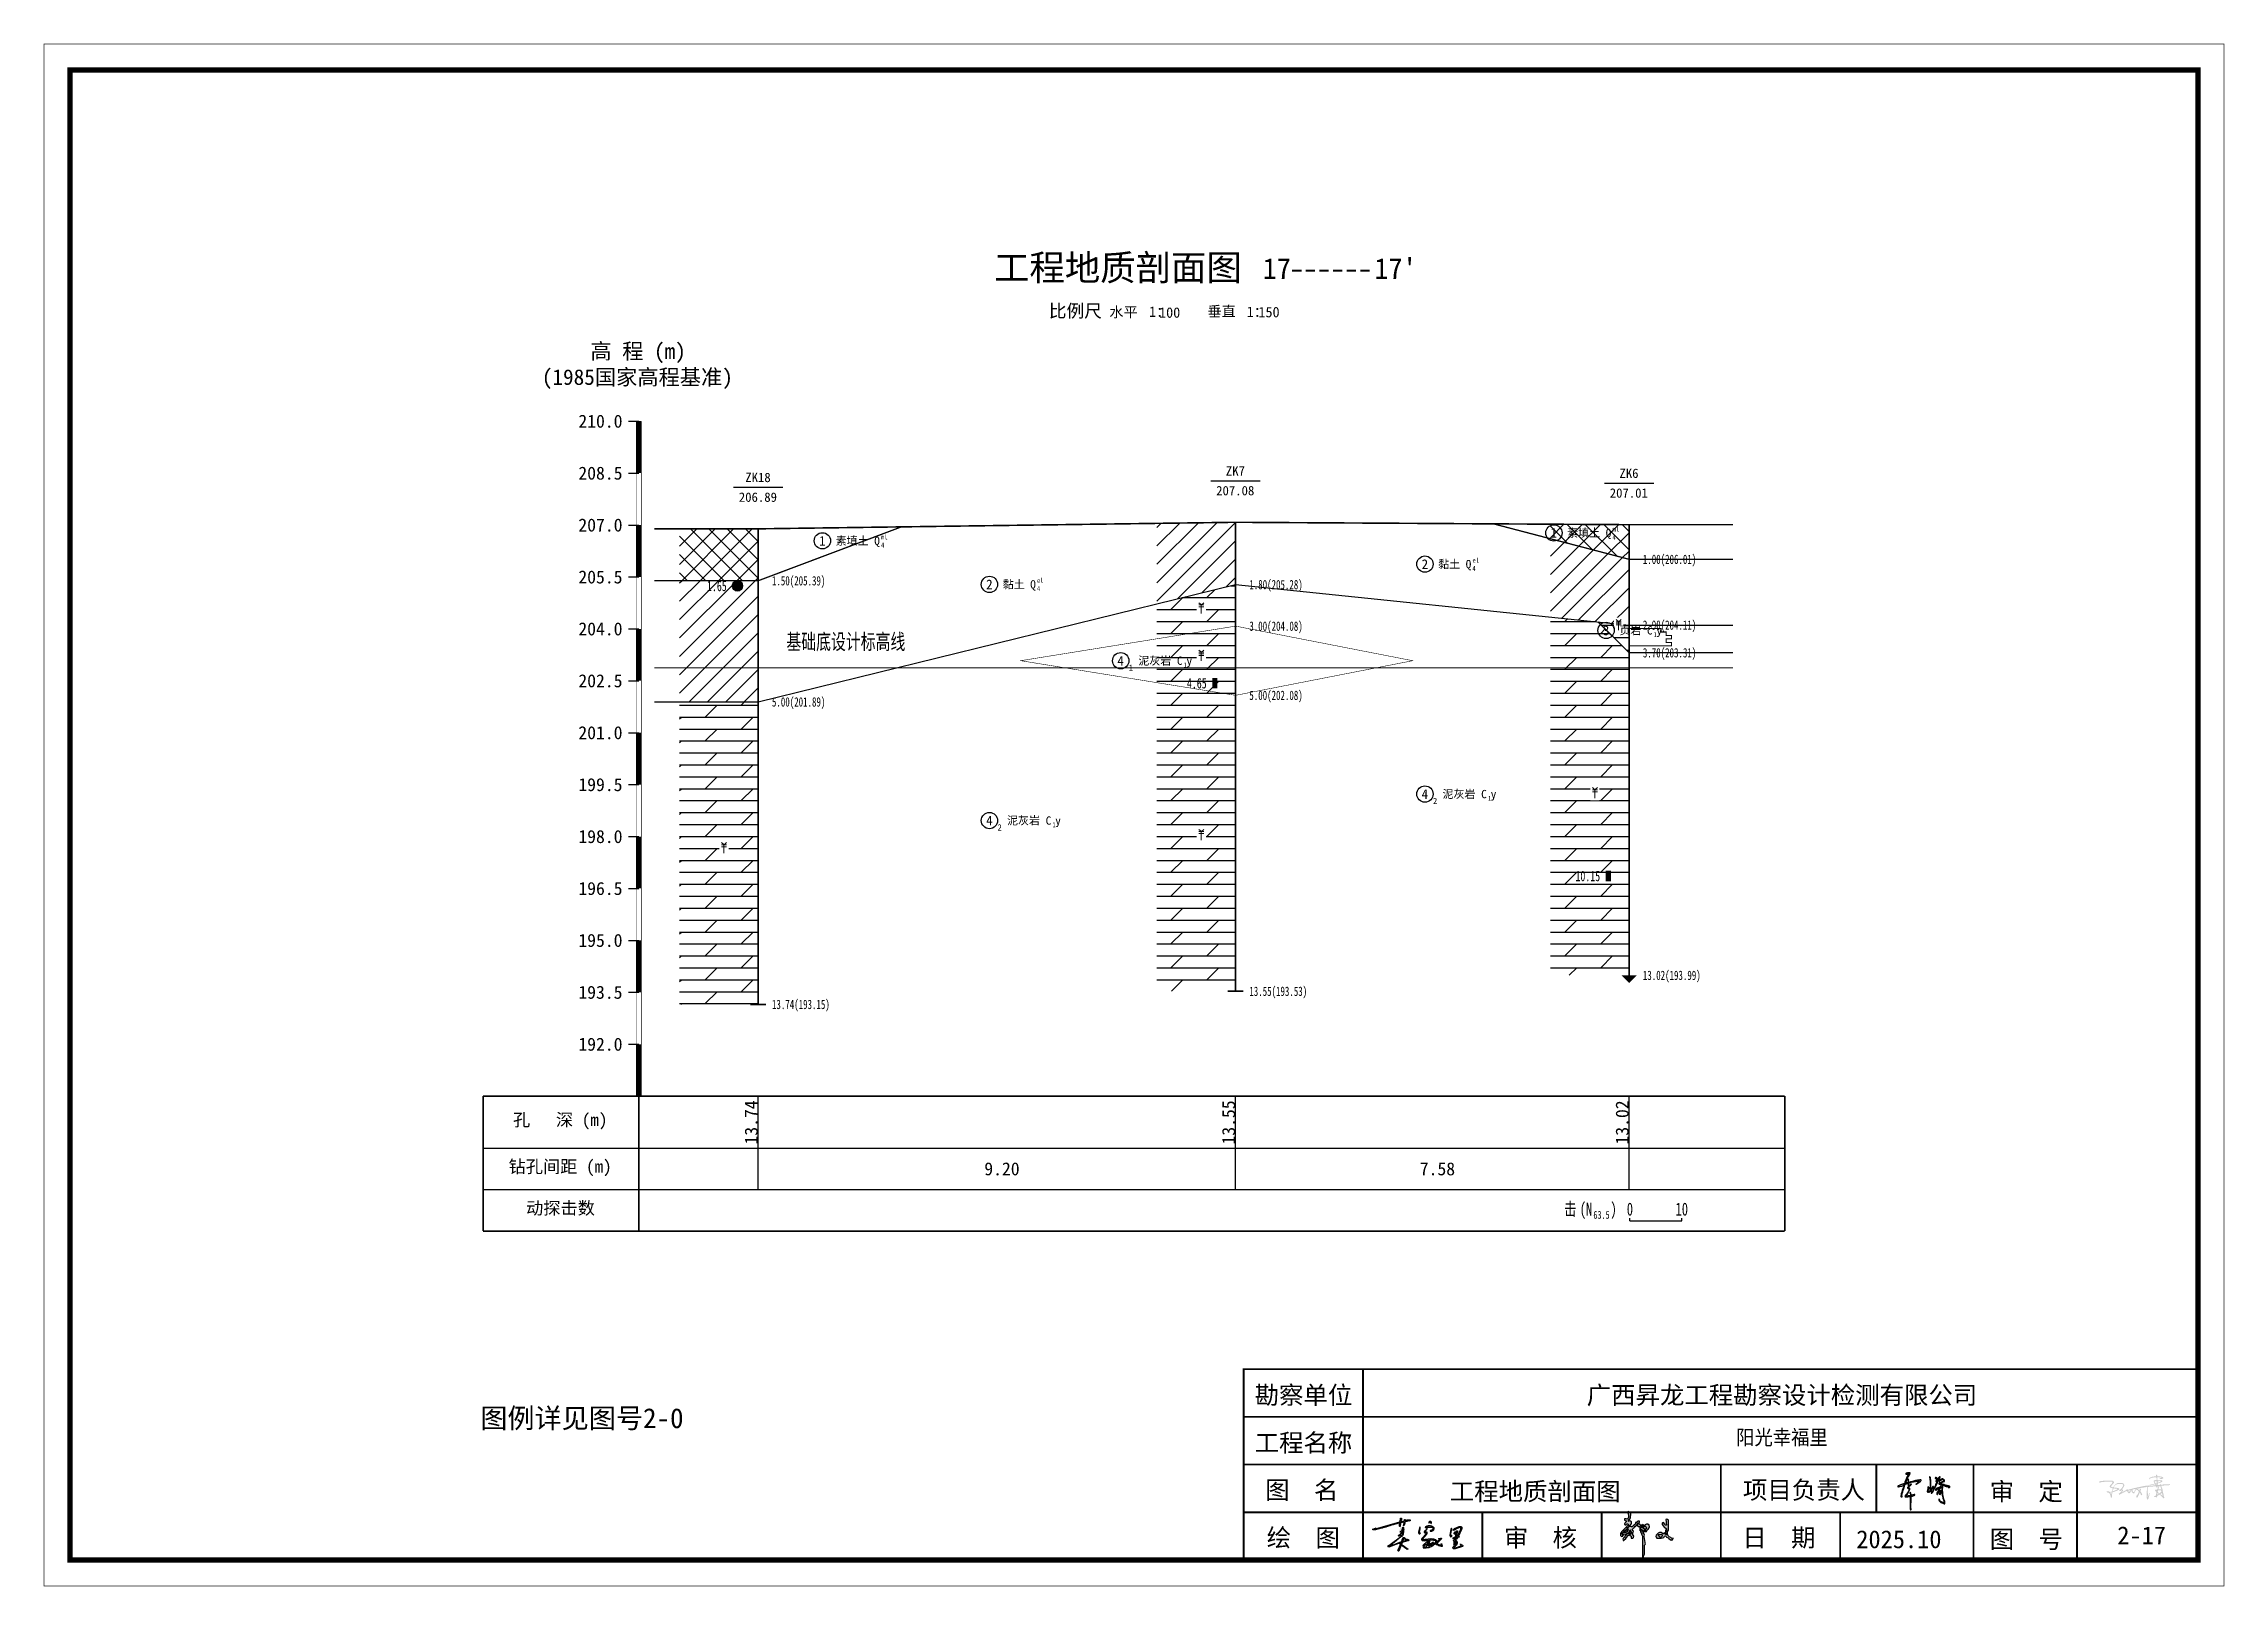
# Model space of a CAD drawing. Header units: millimetres. Extents: x -255 to 9196, y 129 to 426.
# Drawn here: x 7055.4 to 7475.6, y 129.3 to 426.4 of the extents above; entities that cross this region are included whole.
import ezdxf
from ezdxf.enums import TextEntityAlignment as Align

# ---------------------------------------------------------------- set-up
doc = ezdxf.new("R2010")
doc.units = ezdxf.units.MM
doc.linetypes.add('sx', pattern=[10, 5, 0, 5, 0])
for name, color, linetype in [('GiCAD_PouMian', 7, 'Continuous'), ('GICAD_QUYANG', 7, 'Continuous'), ('地质-原位曲线', 7, 'Continuous'), ('地质-图框', 7, 'Continuous'), ('地质-地层符号', 3, 'Continuous'), ('地质-地层线', 7, 'Continuous'), ('地质-地面线', 7, 'Continuous'), ('地质-填充花纹', 4, 'Continuous'), ('地质-文字', 7, 'Continuous'), ('地质-标注栏', 7, 'Continuous'), ('地质-钻孔', 7, 'Continuous')]:
    doc.layers.add(name, color=color, linetype=linetype)
doc.layers.add('不打印', color=7, linetype='Continuous', plot=False)
doc.styles.add('BG_ST', font='', dxfattribs={"width": 0.7})
doc.styles.add('LZ_FONTS_FS', font='simfang.ttf', dxfattribs={"width": 0.7})
doc.styles.add('LZ_PMT_LINE', font='', dxfattribs={"height": 2})
doc.styles.get("Standard").update_dxf_attribs({"font": 'simfang.ttf', "height": 2.5})
doc.styles.add('地层编号', font='', dxfattribs={"width": 0.7, "height": 1.85})
doc.styles.add('层底标注', font='', dxfattribs={"width": 0.7, "height": 1.8})
doc.styles.add('岩土名称', font='simfang.ttf', dxfattribs={"width": 0.7, "height": 1.55})
doc.styles.add('时代', font='', dxfattribs={"width": 0.7, "height": 1.6})
doc.styles.add('标注栏数据', font='simfang.ttf', dxfattribs={"width": 0.7, "height": 2.5})
doc.styles.add('标注栏项目', font='simfang.ttf', dxfattribs={"width": 0.7, "height": 3})
doc.styles.add('标题', font='simfang.ttf', dxfattribs={"width": 0.7, "height": 8})
doc.styles.add('钻孔标注', font='', dxfattribs={"width": 0.7, "height": 1.8})
doc.styles.add('高程系统', font='simfang.ttf', dxfattribs={"width": 0.7, "height": 3})
doc.styles.get('BG_ST').set_extended_font_data('SimSun')
doc.styles.get('LZ_PMT_LINE').set_extended_font_data('SimSun')
doc.styles.get('地层编号').set_extended_font_data('FangSong_GB2312')
doc.styles.get('层底标注').set_extended_font_data('FangSong_GB2312')
doc.styles.get('时代').set_extended_font_data('FangSong_GB2312')
doc.styles.get('钻孔标注').set_extended_font_data('FangSong_GB2312')
doc.linetypes.add('bzhjcx', pattern='A,0.001,[2,XX1.shx,S=1,R=0,X=1,Y=0],-2', length=2.001)
doc.linetypes.add('swx', pattern='A,7,-1.5,["●",LZ_PMT_LINE,S=0.05,R=0,X=0,Y=0],-1.5', length=10)
pattern_1 = [(0, (0, 0), (0, 2.3), []), (45, (0, 0), (4e-16, 4.5999997), [3.252691, -6.5053825])]
pattern_2 = [(45, (0, 0), (-1.76776695, 1.76776695), [])]
pattern_3 = [(45, (0, 0), (-1.76776695, 1.76776695), []), (135, (0, 0), (-1.76776695, -1.76776695), [])]

msp = doc.modelspace()

# ---------------------------------------------------------------- texts
at = {"style": 'LZ_FONTS_FS'}
msp.add_text('17', height=4, dxfattribs=at).set_placement((7295.73, 381.09, -12.5), align=Align.RIGHT)
for s, height, p in [("17'", 4, (7311.8, 381.1, -12.5)), ('比例尺', 2.5, (7249.08, 373.69, -12.5)), ('水平', 2, (7260.75, 373.71, -12.5)), ('1：', 2, (7268.4, 373.78, -12.5)), ('100', 2, (7270.32, 373.62, -12.5)), ('垂直', 2, (7279.64, 373.86, -12.5)), ('1：', 2, (7287.21, 373.77, -12.5)), ('150', 2, (7289.46, 373.71, -12.5))]:
    msp.add_text(s, height=height, dxfattribs=at).set_placement(p)
at = {"linetype": 'Continuous', "style": 'BG_ST', "width": 0.7}
msp.add_text('基础底设计标高线', height=3, dxfattribs=at).set_placement((7198.52, 308.83), align=Align.BOTTOM_LEFT)
for s, p in [('勘察单位', (7288.74, 164.39)), ('工程名称', (7288.74, 155.2)), ('图  名', (7290.77, 146.11)), ('项目负责人', (7382.81, 146.11)), ('审  定', (7430.35, 145.81)), ('绘  图', (7291.06, 136.92)), ('审  核', (7336.74, 136.92)), ('日  期', (7382.7, 136.92)), ('2025.10', (7404.65, 136.62)), ('图  号', (7430.35, 136.62)), ('2-17', (7454.94, 137.37))]:
    msp.add_text(s, height=3.447).set_placement(p)
at = {"style": 'LZ_PMT_LINE'}
msp.add_text('广西昇龙工程勘察设计检测有限公司', height=3.4474, dxfattribs=at).set_placement((7390.33, 164.39), align=Align.CENTER)
for s, height, p in [('图例详见图号2-0', 3.83, (7159.13, 159.75)), ('工程地质剖面图', 3.447, (7342.79, 145.84))]:
    msp.add_text(s, height=height).set_placement(p, align=Align.CENTER)
at = {"width": 0.9}
msp.add_text('阳光幸福里', height=2.873, dxfattribs=at).set_placement((7390.33, 156.53), align=Align.CENTER)
at = {"layer": 'GiCAD_PouMian', "color": 7, "style": '标题'}
msp.add_text('工程地质剖面图', height=5, dxfattribs=at).set_placement((7238.52, 380.77))
at = {"layer": 'GICAD_QUYANG', "color": 1, "linetype": 'Continuous', "width": 0.7}
for s, p in [('1.65', (7183.22, 320.96)), ('4.65', (7275.68, 302.22)), ('10.15', (7350.54, 265.09))]:
    msp.add_text(s, height=2, dxfattribs=at).set_placement(p)
at = {"layer": '地质-原位曲线', "color": 7, "linetype": 'Continuous', "style": '标注栏数据', "width": 0.7}
for s, height, p in [('击', 2.5, (7348.35, 200.69)), ('(N', 2.5, (7351.37, 200.69)), (')', 2.5, (7357.3, 200.69)), ('63.5', 1.5, (7353.99, 200.07))]:
    msp.add_text(s, height=height, dxfattribs=at).set_placement(p)
for s, p in [('0', (7361.03, 200.69)), ('10', (7371.03, 200.69))]:
    msp.add_text(s, height=2.5, dxfattribs=at).set_placement(p, align=Align.CENTER)
at = {"layer": '地质-地层符号', "color": 7, "linetype": 'Continuous'}
for s, height, style, p in [('1', 1.85, '地层编号', (7345.74, 331.25)), ('素填土', 1.55, '岩土名称', (7348.94, 331.4)), ('Q', 1.6, '时代', (7356.37, 331.37)), ('1', 1.85, '地层编号', (7204.81, 329.72)), ('素填土', 1.55, '岩土名称', (7208.02, 329.87)), ('Q', 1.6, '时代', (7215.45, 329.85)), ('2', 1.85, '地层编号', (7320.9, 325.23)), ('黏土', 1.55, '岩土名称', (7324.1, 325.38)), ('Q', 1.6, '时代', (7329.39, 325.36)), ('2', 1.85, '地层编号', (7237, 321.33)), ('黏土', 1.55, '岩土名称', (7240.21, 321.48)), ('Q', 1.6, '时代', (7245.5, 321.46)), ('C', 1.6, '时代', (7364.31, 312.6)), ('y', 1.6, '时代', (7366.14, 312.6)), ('4', 1.85, '地层编号', (7262.29, 306.63)), ('1', 1.2, '地层编号', (7264.5, 305.63)), ('泥灰岩', 1.55, '岩土名称', (7266.33, 306.78)), ('C', 1.6, '时代', (7273.76, 306.76)), ('4', 1.85, '地层编号', (7320.9, 280.95)), ('泥灰岩', 1.55, '岩土名称', (7324.93, 281.1)), ('C', 1.6, '时代', (7332.37, 281.07)), ('y', 1.6, '时代', (7334.21, 281.07)), ('4', 1.85, '地层编号', (7237, 275.85)), ('泥灰岩', 1.55, '岩土名称', (7241.04, 276)), ('C', 1.6, '时代', (7248.47, 275.97)), ('2', 1.2, '地层编号', (7323.1, 279.95)), ('2', 1.2, '地层编号', (7239.21, 274.85)), ('y', 1.6, '时代', (7250.31, 275.97))]:
    msp.add_text(s, height=height, dxfattribs=dict(at, style=style)).set_placement(p)
at = {"layer": '地质-地层符号', "color": 7, "linetype": 'Continuous', "style": '时代', "width": 0.8}
for s, p in [('ml', (7357.68, 332.44)), ('4', (7216.76, 329.35)), ('ml', (7216.76, 330.91)), ('4', (7357.68, 330.87)), ('el', (7246.8, 322.52)), ('4', (7330.7, 324.86)), ('el', (7330.7, 326.42)), ('4', (7246.8, 320.96)), ('1', (7365.61, 312.1)), ('1', (7333.68, 280.57)), ('1', (7249.78, 275.47))]:
    msp.add_text(s, height=0.96, dxfattribs=at).set_placement(p)
at = {"layer": '地质-文字', "color": 7, "linetype": 'Continuous', "style": '高程系统'}
for s, p in [('高 程 (m)', (7160.75, 365.69)), ('(1985国家高程基准)', (7151.41, 360.69))]:
    msp.add_text(s, height=3, dxfattribs=at).set_placement(p)
at = {"layer": '地质-文字', "color": 7, "linetype": 'Continuous', "style": '层底标注', "width": 0.7}
for s, p in [('1.00(206.01)', (7363.53, 326.19)), ('1.50(205.39)', (7195.74, 322.06)), ('1.80(205.28)', (7287.71, 321.32)), ('3.00(204.08)', (7287.71, 313.32)), ('2.90(204.11)', (7363.53, 313.52)), ('3.70(203.31)', (7363.53, 308.19)), ('5.00(201.89)', (7195.74, 298.72)), ('5.00(202.08)', (7287.71, 299.99)), ('13.02(193.99)', (7363.53, 246.06)), ('13.55(193.53)', (7287.71, 242.99)), ('13.74(193.15)', (7195.74, 240.46))]:
    msp.add_text(s, height=1.8, dxfattribs=at).set_placement(p)
at = {"layer": '地质-标注栏', "color": 7, "linetype": 'Continuous', "style": '标注栏数据'}
for s, p in [('13.74', (7192.99, 214.37)), ('13.02', (7360.78, 214.37)), ('13.55', (7284.96, 214.37))]:
    msp.add_text(s, height=2.5, rotation=90, dxfattribs=at).set_placement(p)
at = {"layer": '地质-标注栏', "color": 7, "linetype": 'Continuous', "style": '标注栏项目'}
for s, p in [('孔   深 (m)', (7145.85, 217.19)), ('钻孔间距 (m)', (7145, 208.19)), ('动探击数', (7148.37, 200.19))]:
    msp.add_text(s, height=2.43, dxfattribs=at).set_placement(p, align=Align.BOTTOM_LEFT)
at = {"layer": '地质-标注栏', "color": 7, "linetype": 'Continuous', "style": '标注栏数据'}
for s, p in [('9.20', (7236.65, 208.44)), ('7.58', (7320.55, 208.44))]:
    msp.add_text(s, height=2.5, dxfattribs=at).set_placement(p)
at = {"layer": '地质-钻孔', "color": 7, "linetype": 'Continuous', "style": '钻孔标注'}
for s, p in [('ZK7', (7283.19, 343.22)), ('ZK6', (7359.02, 342.76)), ('ZK18', (7190.6, 341.96)), ('207.08', (7281.32, 339.42)), ('207.01', (7357.15, 338.96)), ('206.89', (7189.36, 338.16))]:
    msp.add_text(s, height=1.8, dxfattribs=at).set_placement(p)

# ---------------------------------------------------------------- blocks, each defined once
blk = doc.blocks.new('WipeoutBlock')
blk.add_wipeout([(0, 0), (0, 1), (1, 1), (1, 0)])
blk = doc.blocks.new('FHzhong.dwg')
at = {"color": 1, "lineweight": 0}
for p, q in [((1.06, 1.62), (0.57, 2.04)), ((0.57, 1.62), (1.53, 1.62)), ((0.57, 1.25), (1.53, 1.25)), ((1.05, 0), (1.05, 1.62)), ((1.06, 1.62), (1.53, 2.04))]:
    blk.add_line(p, q, dxfattribs=at)
blk = doc.blocks.new('FHqiang.dwg')
at = {"color": 1, "lineweight": 0}
for p, q in [((1.06, 1.62), (0.57, 2.04)), ((0.57, 1.62), (1.53, 1.62)), ((0.57, 1.32), (1.53, 1.32)), ((0.57, 1.02), (1.53, 1.02)), ((1.05, 0), (1.05, 1.62)), ((1.06, 1.62), (1.53, 2.04))]:
    blk.add_line(p, q, dxfattribs=at)
blk = doc.blocks.new('gkqy_yuan.dwg不标1')
at = {"layer": 'GiCAD_PouMian'}
h = blk.add_hatch(color=1, dxfattribs=at)
edge = h.paths.add_edge_path()
edge.add_arc((0, 0), 1, 0, 360)
at = {"layer": 'GICAD_QUYANG', "color": 1}
blk.add_circle((0, 0), 1, dxfattribs=at)
blk = doc.blocks.new('gkqy_yan.dwg不标1', base_point=(0, -1))
at = {"color": 1}
blk.add_solid([(-0.5, -2), (-0.5, 0), (0.5, -2), (0.5, 0)], dxfattribs=at)
blk = doc.blocks.new('zxdt')
blk.add_lwpolyline([(0, 0, 3, 0, 0), (0, -1.5, 0, 0, 0)], format="xyseb")
blk = doc.blocks.new('zhengyi')
h = blk.add_hatch(color=256)
h.dxf.hatch_style = 1
h.paths.add_polyline_path([(256.693, 181.627), (256.708, 181.638), (256.715, 181.643), (256.717, 181.651), (256.713, 181.659), (256.726, 181.657), (256.735, 181.66), (256.745, 181.669), (256.745, 181.673), (256.745, 181.675), (256.745, 181.68), (256.765, 181.68), (256.765, 181.711), (256.761, 181.711), (256.759, 181.711), (256.755, 181.711), (256.755, 181.721), (256.734, 181.721), (256.725, 181.697), (256.717, 181.686), (256.698, 181.669), (256.679, 181.655), (256.663, 181.652), (256.64, 181.659), (256.64, 181.669), (256.63, 181.669), (256.626, 181.652), (256.616, 181.642), (256.599, 181.638), (256.599, 181.628), (256.609, 181.628), (256.607, 181.624), (256.61, 181.618), (256.614, 181.617), (256.607, 181.593), (256.598, 181.58), (256.578, 181.565), (256.547, 181.565), (256.536, 181.565), (256.535, 181.556), (256.523, 181.55), (256.515, 181.555), (256.511, 181.547), (256.517, 181.535), (256.526, 181.534), (256.526, 181.513), (256.536, 181.513), (256.539, 181.522), (256.541, 181.526), (256.547, 181.534), (256.555, 181.539), (256.566, 181.533), (256.567, 181.523), (256.588, 181.523), (256.588, 181.532), (256.588, 181.536), (256.588, 181.544), (256.601, 181.547), (256.607, 181.548), (256.62, 181.549), (256.626, 181.537), (256.637, 181.531), (256.651, 181.534), (256.651, 181.544), (256.64, 181.544), (256.633, 181.555), (256.632, 181.563), (256.635, 181.575), (256.641, 181.588), (256.644, 181.594), (256.644, 181.596), (256.651, 181.607), (256.645, 181.594), (256.644, 181.594), (256.649, 181.58), (256.661, 181.575), (256.661, 181.555), (256.672, 181.555), (256.672, 181.55), (256.672, 181.548), (256.672, 181.544), (256.682, 181.544), (256.682, 181.555), (256.697, 181.563), (256.699, 181.585), (256.687, 181.596), (256.687, 181.615)])
h.paths.add_polyline_path([(256.666, 181.732), (256.653, 181.746), (256.638, 181.749), (256.62, 181.742), (256.618, 181.759), (256.625, 181.771), (256.64, 181.779), (256.65, 181.805), (256.654, 181.819), (256.656, 181.846), (256.655, 181.868), (256.648, 181.881), (256.63, 181.893), (256.622, 181.9), (256.609, 181.897), (256.604, 181.888), (256.602, 181.884), (256.605, 181.878), (256.609, 181.878), (256.619, 181.848), (256.621, 181.831), (256.62, 181.799), (256.611, 181.791), (256.607, 181.787), (256.599, 181.779), (256.582, 181.782), (256.574, 181.783), (256.557, 181.784), (256.553, 181.773), (256.557, 181.763), (256.567, 181.758), (256.58, 181.751), (256.583, 181.732), (256.573, 181.721), (256.56, 181.715), (256.555, 181.704), (256.557, 181.69), (256.568, 181.683), (256.584, 181.688), (256.588, 181.7), (256.602, 181.703), (256.613, 181.697), (256.62, 181.685), (256.576, 181.641), (256.554, 181.619), (256.51, 181.575), (256.494, 181.554), (256.489, 181.539), (256.489, 181.513), (256.499, 181.501), (256.511, 181.498), (256.526, 181.503), (256.526, 181.534), (256.517, 181.535), (256.511, 181.547), (256.515, 181.555), (256.523, 181.55), (256.535, 181.556), (256.536, 181.565), (256.547, 181.565), (256.547, 181.575), (256.567, 181.592), (256.578, 181.6), (256.599, 181.617), (256.599, 181.628), (256.599, 181.638), (256.616, 181.642), (256.626, 181.652), (256.63, 181.669), (256.64, 181.669), (256.64, 181.68), (256.645, 181.68), (256.647, 181.68), (256.651, 181.68), (256.662, 181.698), (256.666, 181.71)])
h.paths.add_polyline_path([(256.698, 181.518), (256.682, 181.534), (256.682, 181.544), (256.672, 181.544), (256.672, 181.548), (256.672, 181.55), (256.672, 181.555), (256.651, 181.555), (256.651, 181.544), (256.651, 181.534), (256.637, 181.531), (256.626, 181.537), (256.62, 181.549), (256.607, 181.548), (256.601, 181.547), (256.588, 181.544), (256.588, 181.536), (256.588, 181.532), (256.588, 181.523), (256.578, 181.523), (256.578, 181.513), (256.569, 181.51), (256.564, 181.508), (256.557, 181.503), (256.559, 181.489), (256.554, 181.478), (256.541, 181.471), (256.532, 181.462), (256.529, 181.453), (256.531, 181.44), (256.533, 181.434), (256.542, 181.431), (256.547, 181.435), (256.575, 181.465), (256.589, 181.481), (256.614, 181.513), (256.633, 181.517), (256.646, 181.514), (256.661, 181.503), (256.661, 181.49), (256.661, 181.484), (256.661, 181.471), (256.678, 181.468), (256.69, 181.471), (256.703, 181.482), (256.704, 181.504)])
h.paths.add_polyline_path([(256.872, 181.624), (256.865, 181.632), (256.849, 181.643), (256.854, 181.65), (256.862, 181.652), (256.87, 181.648), (256.87, 181.659), (256.849, 181.659), (256.849, 181.68), (256.818, 181.68), (256.818, 181.669), (256.825, 181.67), (256.831, 181.666), (256.833, 181.659), (256.837, 181.654), (256.834, 181.645), (256.828, 181.643), (256.824, 181.641), (256.818, 181.644), (256.818, 181.648), (256.807, 181.648), (256.807, 181.586), (256.818, 181.586), (256.818, 181.596), (256.824, 181.602), (256.83, 181.603), (256.838, 181.602), (256.849, 181.597), (256.853, 181.586), (256.849, 181.575), (256.87, 181.575), (256.87, 181.596), (256.878, 181.596), (256.882, 181.596), (256.89, 181.596), (256.89, 181.607), (256.88, 181.607)])
h.paths.add_polyline_path([(256.831, 181.666), (256.825, 181.67), (256.818, 181.669), (256.818, 181.68), (256.807, 181.68), (256.808, 181.687), (256.804, 181.694), (256.797, 181.695), (256.787, 181.7), (256.784, 181.713), (256.791, 181.721), (256.798, 181.729), (256.796, 181.743), (256.786, 181.747), (256.773, 181.744), (256.766, 181.741), (256.755, 181.732), (256.755, 181.711), (256.759, 181.711), (256.761, 181.711), (256.765, 181.711), (256.765, 181.68), (256.765, 181.669), (256.78, 181.66), (256.79, 181.658), (256.807, 181.659), (256.807, 181.648), (256.818, 181.648), (256.818, 181.644), (256.824, 181.641), (256.828, 181.643), (256.834, 181.645), (256.837, 181.654), (256.833, 181.659)])
h.paths.add_polyline_path([(256.953, 181.68), (256.933, 181.695), (256.912, 181.697), (256.89, 181.685), (256.876, 181.677), (256.861, 181.679), (256.849, 181.69), (256.849, 181.659), (256.901, 181.659), (256.898, 181.655), (256.901, 181.649), (256.906, 181.648), (256.91, 181.635), (256.904, 181.622), (256.89, 181.617), (256.89, 181.607), (256.89, 181.596), (256.882, 181.596), (256.878, 181.596), (256.87, 181.596), (256.87, 181.575), (256.911, 181.575), (256.917, 181.594), (256.923, 181.604), (256.937, 181.617), (256.953, 181.637), (256.958, 181.654)])
h.paths.add_polyline_path([(256.879, 181.52), (256.874, 181.534), (256.859, 181.544), (256.859, 181.575), (256.849, 181.575), (256.853, 181.586), (256.849, 181.597), (256.838, 181.602), (256.83, 181.603), (256.824, 181.602), (256.818, 181.596), (256.818, 181.586), (256.818, 181.565), (256.837, 181.526), (256.844, 181.504), (256.849, 181.461), (256.849, 181.323), (256.849, 181.255), (256.849, 181.117), (256.857, 181.117), (256.861, 181.117), (256.87, 181.117), (256.862, 181.154), (256.865, 181.176), (256.88, 181.211), (256.88, 181.269), (256.88, 181.298), (256.88, 181.357), (256.89, 181.368), (256.893, 181.378), (256.89, 181.393), (256.884, 181.437), (256.881, 181.459), (256.875, 181.503)])
h.paths.add_polyline_path([(257.234, 181.544), (257.226, 181.54), (257.222, 181.538), (257.213, 181.534), (257.213, 181.544), (257.172, 181.544), (257.149, 181.562), (257.124, 181.564), (257.099, 181.549), (257.086, 181.537), (257.08, 181.531), (257.068, 181.518), (257.063, 181.499), (257.066, 181.487), (257.078, 181.471), (257.124, 181.468), (257.148, 181.47), (257.193, 181.482), (257.197, 181.49), (257.199, 181.494), (257.203, 181.503), (257.217, 181.505), (257.228, 181.499), (257.234, 181.487), (257.261, 181.473), (257.274, 181.465), (257.297, 181.445), (257.308, 181.441), (257.314, 181.438), (257.323, 181.43), (257.331, 181.446), (257.335, 181.455), (257.344, 181.471), (257.328, 181.465), (257.313, 181.469), (257.302, 181.482), (257.28, 181.493), (257.269, 181.502), (257.255, 181.523), (257.247, 181.523), (257.243, 181.523), (257.234, 181.523)])
h.paths.add_polyline_path([(257.168, 181.518), (257.169, 181.511), (257.167, 181.503), (257.153, 181.489), (257.138, 181.485), (257.12, 181.492), (257.119, 181.501), (257.107, 181.507), (257.099, 181.503), (257.099, 181.511), (257.099, 181.515), (257.099, 181.523), (257.124, 181.523), (257.136, 181.523), (257.161, 181.523)], flags=16)
h.paths.add_polyline_path([(257.265, 181.663), (257.265, 181.696), (257.265, 181.763), (257.252, 181.774), (257.241, 181.777), (257.224, 181.773), (257.227, 181.736), (257.229, 181.717), (257.234, 181.68), (257.226, 181.68), (257.222, 181.68), (257.213, 181.68), (257.208, 181.696), (257.203, 181.703), (257.193, 181.716), (257.185, 181.723), (257.171, 181.72), (257.167, 181.711), (257.167, 181.693), (257.171, 181.683), (257.182, 181.669), (257.198, 181.65), (257.208, 181.641), (257.229, 181.628), (257.235, 181.621), (257.232, 181.61), (257.224, 181.607), (257.224, 181.596), (257.234, 181.596), (257.234, 181.584), (257.234, 181.578), (257.234, 181.565), (257.255, 181.565), (257.248, 181.576), (257.253, 181.592), (257.265, 181.596)])
h.paths.add_polyline_path([(257.245, 181.565), (257.234, 181.565), (257.234, 181.578), (257.234, 181.584), (257.234, 181.596), (257.224, 181.596), (257.224, 181.565), (257.22, 181.565), (257.218, 181.565), (257.213, 181.565), (257.213, 181.534), (257.222, 181.538), (257.226, 181.54), (257.234, 181.544), (257.234, 181.534), (257.245, 181.534)])
for p, q in [((256.557, 181.784), (256.553, 181.773)), ((256.553, 181.773), (256.557, 181.763)), ((256.56, 181.715), (256.555, 181.704)), ((256.555, 181.704), (256.557, 181.69)), ((256.574, 181.783), (256.557, 181.784)), ((256.557, 181.763), (256.567, 181.758)), ((256.557, 181.69), (256.568, 181.683)), ((256.573, 181.721), (256.56, 181.715)), ((256.567, 181.758), (256.58, 181.751)), ((256.583, 181.732), (256.573, 181.721)), ((256.582, 181.782), (256.574, 181.783)), ((256.58, 181.751), (256.583, 181.732)), ((256.599, 181.779), (256.582, 181.782)), ((256.584, 181.688), (256.588, 181.7)), ((256.588, 181.7), (256.602, 181.703)), ((256.607, 181.787), (256.599, 181.779)), ((256.604, 181.888), (256.602, 181.884)), ((256.602, 181.884), (256.605, 181.878)), ((256.602, 181.703), (256.613, 181.697)), ((256.609, 181.897), (256.604, 181.888)), ((256.605, 181.878), (256.609, 181.878)), ((256.611, 181.791), (256.607, 181.787)), ((256.622, 181.9), (256.609, 181.897)), ((256.609, 181.878), (256.619, 181.848)), ((256.62, 181.799), (256.611, 181.791)), ((256.613, 181.697), (256.62, 181.685)), ((256.618, 181.759), (256.625, 181.771)), ((256.62, 181.742), (256.618, 181.759)), ((256.619, 181.848), (256.621, 181.831)), ((256.621, 181.831), (256.62, 181.799)), ((256.638, 181.749), (256.62, 181.742)), ((256.63, 181.893), (256.622, 181.9)), ((256.625, 181.771), (256.64, 181.779)), ((256.648, 181.881), (256.63, 181.893)), ((256.653, 181.746), (256.638, 181.749)), ((256.64, 181.779), (256.65, 181.805)), ((256.655, 181.868), (256.648, 181.881)), ((256.65, 181.805), (256.654, 181.819)), ((256.651, 181.68), (256.662, 181.698)), ((256.666, 181.732), (256.653, 181.746)), ((256.654, 181.819), (256.656, 181.846)), ((256.656, 181.846), (256.655, 181.868)), ((256.662, 181.698), (256.666, 181.71)), ((256.666, 181.71), (256.666, 181.732)), ((256.725, 181.697), (256.717, 181.686)), ((256.734, 181.721), (256.725, 181.697)), ((256.755, 181.721), (256.734, 181.721)), ((256.734, 181.721), (256.755, 181.721)), ((256.755, 181.721), (256.734, 181.721)), ((256.766, 181.741), (256.755, 181.732)), ((256.755, 181.732), (256.755, 181.711)), ((256.755, 181.711), (256.755, 181.732)), ((256.755, 181.732), (256.755, 181.711)), ((256.755, 181.711), (256.755, 181.721)), ((256.755, 181.721), (256.755, 181.711)), ((256.755, 181.711), (256.755, 181.721)), ((256.755, 181.711), (256.759, 181.711)), ((256.759, 181.711), (256.755, 181.711)), ((256.759, 181.711), (256.761, 181.711)), ((256.761, 181.711), (256.759, 181.711)), ((256.761, 181.711), (256.765, 181.711)), ((256.765, 181.711), (256.761, 181.711)), ((256.765, 181.711), (256.765, 181.669)), ((256.765, 181.669), (256.765, 181.711)), ((256.765, 181.711), (256.765, 181.669)), ((256.765, 181.68), (256.765, 181.711)), ((256.765, 181.711), (256.765, 181.68)), ((256.765, 181.68), (256.765, 181.711)), ((256.773, 181.744), (256.766, 181.741)), ((256.786, 181.747), (256.773, 181.744)), ((256.784, 181.713), (256.791, 181.721)), ((256.787, 181.7), (256.784, 181.713)), ((256.796, 181.743), (256.786, 181.747)), ((256.797, 181.695), (256.787, 181.7)), ((256.791, 181.721), (256.798, 181.729)), ((256.798, 181.729), (256.796, 181.743)), ((256.804, 181.694), (256.797, 181.695)), ((256.808, 181.687), (256.804, 181.694)), ((256.861, 181.679), (256.849, 181.69)), ((256.849, 181.69), (256.849, 181.659)), ((256.849, 181.659), (256.849, 181.69)), ((256.849, 181.69), (256.849, 181.659)), ((256.912, 181.697), (256.89, 181.685)), ((256.933, 181.695), (256.912, 181.697)), ((256.953, 181.68), (256.933, 181.695)), ((257.171, 181.72), (257.167, 181.711)), ((257.167, 181.711), (257.167, 181.693)), ((257.167, 181.693), (257.171, 181.683)), ((257.185, 181.723), (257.171, 181.72)), ((257.193, 181.716), (257.185, 181.723)), ((257.203, 181.703), (257.193, 181.716)), ((257.208, 181.696), (257.203, 181.703)), ((257.213, 181.68), (257.208, 181.696)), ((257.241, 181.777), (257.224, 181.773)), ((257.224, 181.773), (257.227, 181.736)), ((257.227, 181.736), (257.229, 181.717)), ((257.229, 181.717), (257.234, 181.68)), ((257.252, 181.774), (257.241, 181.777)), ((257.265, 181.763), (257.252, 181.774)), ((257.265, 181.696), (257.265, 181.763)), ((257.265, 181.663), (257.265, 181.696)), ((256.494, 181.554), (256.489, 181.539)), ((256.489, 181.539), (256.489, 181.513)), ((256.489, 181.513), (256.499, 181.501)), ((256.51, 181.575), (256.494, 181.554)), ((256.499, 181.501), (256.511, 181.498)), ((256.554, 181.619), (256.51, 181.575)), ((256.515, 181.555), (256.511, 181.547)), ((256.511, 181.547), (256.515, 181.555)), ((256.511, 181.547), (256.517, 181.535)), ((256.517, 181.535), (256.511, 181.547)), ((256.511, 181.498), (256.526, 181.503)), ((256.523, 181.55), (256.515, 181.555)), ((256.515, 181.555), (256.523, 181.55)), ((256.517, 181.535), (256.526, 181.534)), ((256.526, 181.534), (256.517, 181.535)), ((256.535, 181.556), (256.523, 181.55)), ((256.523, 181.55), (256.535, 181.556)), ((256.526, 181.534), (256.526, 181.513)), ((256.526, 181.513), (256.526, 181.534)), ((256.526, 181.534), (256.526, 181.513)), ((256.526, 181.503), (256.526, 181.534)), ((256.526, 181.534), (256.526, 181.503)), ((256.526, 181.503), (256.526, 181.534)), ((256.526, 181.513), (256.536, 181.513)), ((256.536, 181.513), (256.526, 181.513)), ((256.526, 181.513), (256.536, 181.513)), ((256.532, 181.462), (256.529, 181.453)), ((256.529, 181.453), (256.531, 181.44)), ((256.531, 181.44), (256.533, 181.434)), ((256.541, 181.471), (256.532, 181.462)), ((256.533, 181.434), (256.542, 181.431)), ((256.536, 181.565), (256.535, 181.556)), ((256.535, 181.556), (256.536, 181.565)), ((256.578, 181.565), (256.536, 181.565)), ((256.536, 181.565), (256.578, 181.565)), ((256.578, 181.565), (256.536, 181.565)), ((256.536, 181.565), (256.547, 181.565)), ((256.547, 181.565), (256.536, 181.565)), ((256.536, 181.565), (256.547, 181.565)), ((256.536, 181.513), (256.539, 181.522)), ((256.539, 181.522), (256.541, 181.526)), ((256.541, 181.526), (256.547, 181.534)), ((256.554, 181.478), (256.541, 181.471)), ((256.542, 181.431), (256.547, 181.435)), ((256.547, 181.575), (256.567, 181.592)), ((256.567, 181.592), (256.547, 181.575)), ((256.547, 181.565), (256.547, 181.575)), ((256.547, 181.575), (256.547, 181.565)), ((256.547, 181.565), (256.547, 181.575)), ((256.547, 181.575), (256.547, 181.565)), ((256.547, 181.565), (256.547, 181.575)), ((256.547, 181.575), (256.547, 181.565)), ((256.547, 181.565), (256.578, 181.565)), ((256.578, 181.565), (256.547, 181.565)), ((256.547, 181.565), (256.578, 181.565)), ((256.547, 181.534), (256.555, 181.539)), ((256.547, 181.435), (256.575, 181.465)), ((256.576, 181.641), (256.554, 181.619)), ((256.559, 181.489), (256.554, 181.478)), ((256.555, 181.539), (256.566, 181.533)), ((256.564, 181.508), (256.557, 181.503)), ((256.557, 181.503), (256.559, 181.489)), ((256.569, 181.51), (256.564, 181.508)), ((256.566, 181.533), (256.567, 181.523)), ((256.567, 181.592), (256.578, 181.6)), ((256.578, 181.6), (256.567, 181.592)), ((256.567, 181.523), (256.588, 181.523)), ((256.588, 181.523), (256.567, 181.523)), ((256.567, 181.523), (256.588, 181.523)), ((256.568, 181.683), (256.584, 181.688)), ((256.578, 181.513), (256.569, 181.51)), ((256.575, 181.465), (256.589, 181.481)), ((256.62, 181.685), (256.576, 181.641)), ((256.578, 181.6), (256.599, 181.617)), ((256.599, 181.617), (256.578, 181.6)), ((256.598, 181.58), (256.578, 181.565)), ((256.578, 181.565), (256.598, 181.58)), ((256.588, 181.523), (256.578, 181.523)), ((256.578, 181.523), (256.588, 181.523)), ((256.588, 181.523), (256.578, 181.523)), ((256.578, 181.523), (256.578, 181.513)), ((256.578, 181.513), (256.578, 181.523)), ((256.578, 181.523), (256.578, 181.513)), ((256.588, 181.544), (256.601, 181.547)), ((256.601, 181.547), (256.588, 181.544)), ((256.588, 181.536), (256.588, 181.544)), ((256.588, 181.544), (256.588, 181.536)), ((256.588, 181.532), (256.588, 181.536)), ((256.588, 181.536), (256.588, 181.532)), ((256.588, 181.523), (256.588, 181.532)), ((256.588, 181.532), (256.588, 181.523)), ((256.589, 181.481), (256.614, 181.513)), ((256.607, 181.593), (256.598, 181.58)), ((256.598, 181.58), (256.607, 181.593)), ((256.616, 181.642), (256.599, 181.638)), ((256.599, 181.638), (256.616, 181.642)), ((256.599, 181.638), (256.599, 181.628)), ((256.599, 181.628), (256.599, 181.638)), ((256.599, 181.638), (256.599, 181.628)), ((256.599, 181.617), (256.599, 181.638)), ((256.599, 181.638), (256.599, 181.617)), ((256.599, 181.617), (256.599, 181.638)), ((256.599, 181.628), (256.609, 181.628)), ((256.609, 181.628), (256.599, 181.628)), ((256.599, 181.628), (256.609, 181.628)), ((256.609, 181.628), (256.599, 181.628)), ((256.599, 181.628), (256.609, 181.628)), ((256.609, 181.628), (256.599, 181.628)), ((256.599, 181.628), (256.599, 181.617)), ((256.599, 181.617), (256.599, 181.628)), ((256.599, 181.628), (256.599, 181.617)), ((256.601, 181.547), (256.607, 181.548)), ((256.607, 181.548), (256.601, 181.547)), ((256.609, 181.628), (256.607, 181.624)), ((256.607, 181.624), (256.609, 181.628)), ((256.607, 181.624), (256.61, 181.618)), ((256.61, 181.618), (256.607, 181.624)), ((256.614, 181.617), (256.607, 181.593)), ((256.607, 181.593), (256.614, 181.617)), ((256.607, 181.548), (256.62, 181.549)), ((256.62, 181.549), (256.607, 181.548)), ((256.61, 181.618), (256.614, 181.617)), ((256.614, 181.617), (256.61, 181.618)), ((256.614, 181.513), (256.633, 181.517)), ((256.626, 181.652), (256.616, 181.642)), ((256.616, 181.642), (256.626, 181.652)), ((256.62, 181.549), (256.626, 181.537)), ((256.626, 181.537), (256.62, 181.549)), ((256.63, 181.669), (256.626, 181.652)), ((256.626, 181.652), (256.63, 181.669)), ((256.626, 181.537), (256.637, 181.531)), ((256.637, 181.531), (256.626, 181.537)), ((256.64, 181.669), (256.63, 181.669)), ((256.63, 181.669), (256.64, 181.669)), ((256.64, 181.669), (256.63, 181.669)), ((256.63, 181.669), (256.64, 181.669)), ((256.64, 181.669), (256.63, 181.669)), ((256.63, 181.669), (256.64, 181.669)), ((256.632, 181.563), (256.635, 181.575)), ((256.635, 181.575), (256.632, 181.563)), ((256.633, 181.555), (256.632, 181.563)), ((256.632, 181.563), (256.633, 181.555)), ((256.64, 181.544), (256.633, 181.555)), ((256.633, 181.555), (256.64, 181.544)), ((256.633, 181.517), (256.646, 181.514)), ((256.635, 181.575), (256.641, 181.588)), ((256.641, 181.588), (256.635, 181.575)), ((256.637, 181.531), (256.651, 181.534)), ((256.651, 181.534), (256.637, 181.531)), ((256.64, 181.669), (256.64, 181.68)), ((256.64, 181.68), (256.64, 181.669)), ((256.64, 181.669), (256.64, 181.68)), ((256.64, 181.68), (256.645, 181.68)), ((256.64, 181.659), (256.64, 181.669)), ((256.64, 181.669), (256.64, 181.659)), ((256.64, 181.659), (256.64, 181.669)), ((256.663, 181.652), (256.64, 181.659)), ((256.651, 181.544), (256.64, 181.544)), ((256.64, 181.544), (256.651, 181.544)), ((256.651, 181.544), (256.64, 181.544)), ((256.64, 181.544), (256.651, 181.544)), ((256.651, 181.544), (256.64, 181.544)), ((256.64, 181.544), (256.651, 181.544)), ((256.641, 181.588), (256.645, 181.594)), ((256.645, 181.594), (256.641, 181.588)), ((256.651, 181.607), (256.644, 181.596)), ((256.644, 181.596), (256.651, 181.607)), ((256.644, 181.596), (256.649, 181.58)), ((256.649, 181.58), (256.644, 181.596)), ((256.645, 181.68), (256.647, 181.68)), ((256.645, 181.594), (256.651, 181.607)), ((256.651, 181.607), (256.645, 181.594)), ((256.646, 181.514), (256.661, 181.503)), ((256.647, 181.68), (256.651, 181.68)), ((256.649, 181.58), (256.661, 181.575)), ((256.661, 181.575), (256.649, 181.58)), ((256.672, 181.555), (256.651, 181.555)), ((256.651, 181.555), (256.672, 181.555)), ((256.672, 181.555), (256.651, 181.555)), ((256.651, 181.555), (256.651, 181.534)), ((256.651, 181.534), (256.651, 181.555)), ((256.651, 181.555), (256.651, 181.534)), ((256.651, 181.544), (256.651, 181.555)), ((256.651, 181.555), (256.651, 181.544)), ((256.651, 181.544), (256.651, 181.555)), ((256.651, 181.555), (256.661, 181.555)), ((256.661, 181.555), (256.651, 181.555)), ((256.651, 181.555), (256.661, 181.555)), ((256.651, 181.534), (256.651, 181.544)), ((256.651, 181.544), (256.651, 181.534)), ((256.651, 181.534), (256.651, 181.544)), ((256.661, 181.575), (256.661, 181.555)), ((256.661, 181.555), (256.661, 181.575)), ((256.661, 181.575), (256.661, 181.555)), ((256.661, 181.555), (256.661, 181.575)), ((256.661, 181.575), (256.661, 181.555)), ((256.661, 181.555), (256.661, 181.575)), ((256.661, 181.555), (256.672, 181.555)), ((256.672, 181.555), (256.661, 181.555)), ((256.661, 181.555), (256.672, 181.555)), ((256.661, 181.503), (256.661, 181.49)), ((256.661, 181.49), (256.661, 181.484)), ((256.661, 181.484), (256.661, 181.471)), ((256.661, 181.471), (256.678, 181.468)), ((256.679, 181.655), (256.663, 181.652)), ((256.672, 181.555), (256.672, 181.55)), ((256.672, 181.55), (256.672, 181.555)), ((256.672, 181.55), (256.672, 181.548)), ((256.672, 181.548), (256.672, 181.55)), ((256.672, 181.548), (256.672, 181.544)), ((256.672, 181.544), (256.672, 181.548)), ((256.672, 181.544), (256.682, 181.544)), ((256.682, 181.544), (256.672, 181.544)), ((256.672, 181.544), (256.682, 181.544)), ((256.682, 181.544), (256.672, 181.544)), ((256.672, 181.544), (256.682, 181.544)), ((256.682, 181.544), (256.672, 181.544)), ((256.678, 181.468), (256.69, 181.471)), ((256.698, 181.669), (256.679, 181.655)), ((256.682, 181.555), (256.697, 181.563)), ((256.682, 181.544), (256.682, 181.555)), ((256.682, 181.555), (256.682, 181.544)), ((256.682, 181.544), (256.682, 181.555)), ((256.682, 181.534), (256.682, 181.544)), ((256.682, 181.544), (256.682, 181.534)), ((256.682, 181.534), (256.682, 181.544)), ((256.698, 181.518), (256.682, 181.534)), ((256.687, 181.615), (256.693, 181.627)), ((256.687, 181.596), (256.687, 181.615)), ((256.699, 181.585), (256.687, 181.596)), ((256.69, 181.471), (256.703, 181.482)), ((256.693, 181.627), (256.708, 181.638)), ((256.697, 181.563), (256.699, 181.585)), ((256.717, 181.686), (256.698, 181.669)), ((256.704, 181.504), (256.698, 181.518)), ((256.703, 181.482), (256.704, 181.504)), ((256.708, 181.638), (256.715, 181.643)), ((256.717, 181.651), (256.713, 181.659)), ((256.713, 181.659), (256.726, 181.657)), ((256.715, 181.643), (256.717, 181.651)), ((256.726, 181.657), (256.735, 181.66)), ((256.735, 181.66), (256.745, 181.669)), ((256.745, 181.675), (256.745, 181.68)), ((256.745, 181.68), (256.765, 181.68)), ((256.765, 181.68), (256.745, 181.68)), ((256.745, 181.68), (256.765, 181.68)), ((256.745, 181.673), (256.745, 181.675)), ((256.745, 181.669), (256.745, 181.673)), ((256.765, 181.669), (256.78, 181.66)), ((256.78, 181.66), (256.79, 181.658)), ((256.79, 181.658), (256.807, 181.659)), ((256.807, 181.68), (256.808, 181.687)), ((256.818, 181.68), (256.807, 181.68)), ((256.807, 181.68), (256.818, 181.68)), ((256.818, 181.68), (256.807, 181.68)), ((256.807, 181.659), (256.807, 181.648)), ((256.807, 181.648), (256.807, 181.659)), ((256.807, 181.659), (256.807, 181.648)), ((256.818, 181.648), (256.807, 181.648)), ((256.807, 181.648), (256.818, 181.648)), ((256.818, 181.648), (256.807, 181.648)), ((256.807, 181.648), (256.807, 181.586)), ((256.807, 181.586), (256.807, 181.648)), ((256.807, 181.648), (256.807, 181.586)), ((256.807, 181.648), (256.818, 181.648)), ((256.818, 181.648), (256.807, 181.648)), ((256.807, 181.648), (256.818, 181.648)), ((256.807, 181.586), (256.818, 181.586)), ((256.818, 181.586), (256.807, 181.586)), ((256.807, 181.586), (256.818, 181.586)), ((256.849, 181.68), (256.818, 181.68)), ((256.818, 181.68), (256.849, 181.68)), ((256.849, 181.68), (256.818, 181.68)), ((256.818, 181.68), (256.818, 181.669)), ((256.818, 181.669), (256.818, 181.68)), ((256.818, 181.68), (256.818, 181.669)), ((256.818, 181.669), (256.818, 181.68)), ((256.818, 181.68), (256.818, 181.669)), ((256.818, 181.669), (256.818, 181.68)), ((256.818, 181.669), (256.825, 181.67)), ((256.825, 181.67), (256.818, 181.669)), ((256.818, 181.644), (256.818, 181.648)), ((256.818, 181.648), (256.818, 181.644)), ((256.824, 181.641), (256.818, 181.644)), ((256.818, 181.644), (256.824, 181.641)), ((256.824, 181.602), (256.818, 181.596)), ((256.818, 181.596), (256.824, 181.602)), ((256.818, 181.596), (256.818, 181.565)), ((256.818, 181.565), (256.818, 181.596)), ((256.818, 181.596), (256.818, 181.565)), ((256.818, 181.586), (256.818, 181.596)), ((256.818, 181.596), (256.818, 181.586)), ((256.818, 181.586), (256.818, 181.596)), ((256.818, 181.565), (256.837, 181.526)), ((256.828, 181.643), (256.824, 181.641)), ((256.824, 181.641), (256.828, 181.643)), ((256.83, 181.603), (256.824, 181.602)), ((256.824, 181.602), (256.83, 181.603)), ((256.825, 181.67), (256.831, 181.666)), ((256.831, 181.666), (256.825, 181.67)), ((256.834, 181.645), (256.828, 181.643)), ((256.828, 181.643), (256.834, 181.645)), ((256.838, 181.602), (256.83, 181.603)), ((256.83, 181.603), (256.838, 181.602)), ((256.831, 181.666), (256.833, 181.659)), ((256.833, 181.659), (256.831, 181.666)), ((256.833, 181.659), (256.837, 181.654)), ((256.837, 181.654), (256.833, 181.659)), ((256.837, 181.654), (256.834, 181.645)), ((256.834, 181.645), (256.837, 181.654)), ((256.837, 181.526), (256.844, 181.504)), ((256.849, 181.597), (256.838, 181.602)), ((256.838, 181.602), (256.849, 181.597)), ((256.844, 181.504), (256.849, 181.461)), ((256.849, 181.659), (256.849, 181.68)), ((256.849, 181.68), (256.849, 181.659)), ((256.849, 181.659), (256.849, 181.68)), ((256.87, 181.659), (256.849, 181.659)), ((256.849, 181.659), (256.87, 181.659)), ((256.87, 181.659), (256.849, 181.659)), ((256.849, 181.659), (256.901, 181.659)), ((256.901, 181.659), (256.849, 181.659)), ((256.849, 181.659), (256.901, 181.659)), ((256.849, 181.643), (256.854, 181.65)), ((256.854, 181.65), (256.849, 181.643)), ((256.865, 181.632), (256.849, 181.643)), ((256.849, 181.643), (256.865, 181.632)), ((256.853, 181.586), (256.849, 181.597)), ((256.849, 181.597), (256.853, 181.586)), ((256.849, 181.575), (256.853, 181.586)), ((256.853, 181.586), (256.849, 181.575)), ((256.859, 181.575), (256.849, 181.575)), ((256.849, 181.575), (256.859, 181.575)), ((256.859, 181.575), (256.849, 181.575)), ((256.849, 181.575), (256.87, 181.575)), ((256.87, 181.575), (256.849, 181.575)), ((256.849, 181.575), (256.87, 181.575)), ((256.849, 181.461), (256.849, 181.323)), ((256.854, 181.65), (256.862, 181.652)), ((256.862, 181.652), (256.854, 181.65)), ((256.859, 181.544), (256.859, 181.575)), ((256.859, 181.575), (256.859, 181.544)), ((256.859, 181.544), (256.859, 181.575)), ((256.874, 181.534), (256.859, 181.544)), ((256.876, 181.677), (256.861, 181.679)), ((256.862, 181.652), (256.87, 181.648)), ((256.87, 181.648), (256.862, 181.652)), ((256.872, 181.624), (256.865, 181.632)), ((256.865, 181.632), (256.872, 181.624)), ((256.87, 181.648), (256.87, 181.659)), ((256.87, 181.659), (256.87, 181.648)), ((256.87, 181.648), (256.87, 181.659)), ((256.901, 181.659), (256.87, 181.659)), ((256.87, 181.659), (256.901, 181.659)), ((256.901, 181.659), (256.87, 181.659)), ((256.87, 181.659), (256.87, 181.648)), ((256.87, 181.648), (256.87, 181.659)), ((256.87, 181.659), (256.87, 181.648)), ((256.87, 181.575), (256.87, 181.596)), ((256.87, 181.596), (256.87, 181.575)), ((256.87, 181.575), (256.87, 181.596)), ((256.87, 181.596), (256.878, 181.596)), ((256.878, 181.596), (256.87, 181.596)), ((256.87, 181.596), (256.87, 181.575)), ((256.87, 181.575), (256.87, 181.596)), ((256.87, 181.596), (256.87, 181.575)), ((256.87, 181.575), (256.911, 181.575)), ((256.911, 181.575), (256.87, 181.575)), ((256.87, 181.575), (256.911, 181.575)), ((256.88, 181.607), (256.872, 181.624)), ((256.872, 181.624), (256.88, 181.607)), ((256.879, 181.52), (256.874, 181.534)), ((256.875, 181.503), (256.879, 181.52)), ((256.881, 181.459), (256.875, 181.503)), ((256.89, 181.685), (256.876, 181.677)), ((256.878, 181.596), (256.882, 181.596)), ((256.882, 181.596), (256.878, 181.596)), ((256.89, 181.607), (256.88, 181.607)), ((256.88, 181.607), (256.89, 181.607)), ((256.89, 181.607), (256.88, 181.607)), ((256.88, 181.607), (256.89, 181.607)), ((256.89, 181.607), (256.88, 181.607)), ((256.88, 181.607), (256.89, 181.607)), ((256.88, 181.357), (256.89, 181.368)), ((256.88, 181.298), (256.88, 181.357)), ((256.884, 181.437), (256.881, 181.459)), ((256.882, 181.596), (256.89, 181.596)), ((256.89, 181.596), (256.882, 181.596)), ((256.89, 181.393), (256.884, 181.437)), ((256.904, 181.622), (256.89, 181.617)), ((256.89, 181.617), (256.904, 181.622)), ((256.89, 181.617), (256.89, 181.596)), ((256.89, 181.596), (256.89, 181.617)), ((256.89, 181.617), (256.89, 181.596)), ((256.89, 181.607), (256.89, 181.617)), ((256.89, 181.617), (256.89, 181.607)), ((256.89, 181.607), (256.89, 181.617)), ((256.89, 181.596), (256.89, 181.607)), ((256.89, 181.607), (256.89, 181.596)), ((256.89, 181.596), (256.89, 181.607)), ((256.893, 181.378), (256.89, 181.393)), ((256.89, 181.368), (256.893, 181.378)), ((256.901, 181.659), (256.898, 181.655)), ((256.898, 181.655), (256.901, 181.659)), ((256.898, 181.655), (256.901, 181.649)), ((256.901, 181.649), (256.898, 181.655)), ((256.901, 181.649), (256.906, 181.648)), ((256.906, 181.648), (256.901, 181.649)), ((256.91, 181.635), (256.904, 181.622)), ((256.904, 181.622), (256.91, 181.635)), ((256.906, 181.648), (256.91, 181.635)), ((256.91, 181.635), (256.906, 181.648)), ((256.911, 181.575), (256.917, 181.594)), ((256.917, 181.594), (256.923, 181.604)), ((256.923, 181.604), (256.937, 181.617)), ((256.937, 181.617), (256.953, 181.637)), ((256.958, 181.654), (256.953, 181.68)), ((256.953, 181.637), (256.958, 181.654)), ((257.068, 181.518), (257.063, 181.499)), ((257.063, 181.499), (257.066, 181.487)), ((257.066, 181.487), (257.078, 181.471)), ((257.08, 181.531), (257.068, 181.518)), ((257.078, 181.471), (257.124, 181.468)), ((257.086, 181.537), (257.08, 181.531)), ((257.099, 181.549), (257.086, 181.537)), ((257.124, 181.564), (257.099, 181.549)), ((257.124, 181.523), (257.099, 181.523)), ((257.099, 181.523), (257.099, 181.515)), ((257.099, 181.515), (257.099, 181.511)), ((257.099, 181.511), (257.099, 181.503)), ((257.099, 181.503), (257.107, 181.507)), ((257.107, 181.507), (257.119, 181.501)), ((257.119, 181.501), (257.12, 181.492)), ((257.12, 181.492), (257.138, 181.485)), ((257.149, 181.562), (257.124, 181.564)), ((257.136, 181.523), (257.124, 181.523)), ((257.124, 181.468), (257.148, 181.47)), ((257.161, 181.523), (257.136, 181.523)), ((257.138, 181.485), (257.153, 181.489)), ((257.148, 181.47), (257.193, 181.482)), ((257.172, 181.544), (257.149, 181.562)), ((257.153, 181.489), (257.167, 181.503)), ((257.168, 181.518), (257.161, 181.523)), ((257.167, 181.503), (257.169, 181.511)), ((257.169, 181.511), (257.168, 181.518)), ((257.171, 181.683), (257.182, 181.669)), ((257.213, 181.544), (257.172, 181.544)), ((257.172, 181.544), (257.213, 181.544)), ((257.213, 181.544), (257.172, 181.544)), ((257.182, 181.669), (257.198, 181.65)), ((257.193, 181.482), (257.197, 181.49)), ((257.197, 181.49), (257.199, 181.494)), ((257.198, 181.65), (257.208, 181.641)), ((257.199, 181.494), (257.203, 181.503)), ((257.203, 181.503), (257.217, 181.505)), ((257.208, 181.641), (257.229, 181.628)), ((257.222, 181.68), (257.213, 181.68)), ((257.218, 181.565), (257.213, 181.565)), ((257.213, 181.565), (257.213, 181.534)), ((257.213, 181.534), (257.213, 181.565)), ((257.213, 181.565), (257.213, 181.534)), ((257.213, 181.534), (257.213, 181.544)), ((257.213, 181.544), (257.213, 181.534)), ((257.213, 181.534), (257.213, 181.544)), ((257.222, 181.538), (257.213, 181.534)), ((257.213, 181.534), (257.222, 181.538)), ((257.217, 181.505), (257.228, 181.499)), ((257.22, 181.565), (257.218, 181.565)), ((257.224, 181.565), (257.22, 181.565)), ((257.226, 181.68), (257.222, 181.68)), ((257.226, 181.54), (257.222, 181.538)), ((257.222, 181.538), (257.226, 181.54)), ((257.232, 181.61), (257.224, 181.607)), ((257.224, 181.607), (257.224, 181.596)), ((257.224, 181.596), (257.224, 181.607)), ((257.224, 181.607), (257.224, 181.596)), ((257.234, 181.596), (257.224, 181.596)), ((257.224, 181.596), (257.234, 181.596)), ((257.234, 181.596), (257.224, 181.596)), ((257.224, 181.596), (257.224, 181.565)), ((257.224, 181.565), (257.224, 181.596)), ((257.224, 181.596), (257.224, 181.565)), ((257.224, 181.596), (257.234, 181.596)), ((257.234, 181.596), (257.224, 181.596)), ((257.224, 181.596), (257.234, 181.596)), ((257.234, 181.68), (257.226, 181.68)), ((257.234, 181.544), (257.226, 181.54)), ((257.226, 181.54), (257.234, 181.544)), ((257.228, 181.499), (257.234, 181.487)), ((257.229, 181.628), (257.235, 181.621)), ((257.235, 181.621), (257.232, 181.61)), ((257.234, 181.584), (257.234, 181.596)), ((257.234, 181.596), (257.234, 181.584)), ((257.234, 181.578), (257.234, 181.584)), ((257.234, 181.584), (257.234, 181.578)), ((257.234, 181.565), (257.234, 181.578)), ((257.234, 181.578), (257.234, 181.565)), ((257.245, 181.565), (257.234, 181.565)), ((257.234, 181.565), (257.245, 181.565)), ((257.245, 181.565), (257.234, 181.565)), ((257.234, 181.565), (257.255, 181.565)), ((257.255, 181.565), (257.234, 181.565)), ((257.234, 181.565), (257.255, 181.565)), ((257.234, 181.523), (257.234, 181.544)), ((257.234, 181.544), (257.234, 181.523)), ((257.234, 181.523), (257.234, 181.544)), ((257.234, 181.544), (257.234, 181.534)), ((257.234, 181.534), (257.234, 181.544)), ((257.234, 181.544), (257.234, 181.534)), ((257.234, 181.534), (257.245, 181.534)), ((257.245, 181.534), (257.234, 181.534)), ((257.234, 181.534), (257.245, 181.534)), ((257.243, 181.523), (257.234, 181.523)), ((257.234, 181.487), (257.261, 181.473)), ((257.247, 181.523), (257.243, 181.523)), ((257.245, 181.534), (257.245, 181.565)), ((257.245, 181.565), (257.245, 181.534)), ((257.245, 181.534), (257.245, 181.565)), ((257.255, 181.523), (257.247, 181.523)), ((257.248, 181.576), (257.253, 181.592)), ((257.255, 181.565), (257.248, 181.576)), ((257.253, 181.592), (257.265, 181.596)), ((257.269, 181.502), (257.255, 181.523)), ((257.261, 181.473), (257.274, 181.465)), ((257.265, 181.596), (257.265, 181.663)), ((257.28, 181.493), (257.269, 181.502)), ((257.274, 181.465), (257.297, 181.445)), ((257.302, 181.482), (257.28, 181.493)), ((257.297, 181.445), (257.308, 181.441)), ((257.313, 181.469), (257.302, 181.482)), ((257.308, 181.441), (257.314, 181.438)), ((257.328, 181.465), (257.313, 181.469)), ((257.314, 181.438), (257.323, 181.43)), ((257.323, 181.43), (257.331, 181.446)), ((257.344, 181.471), (257.328, 181.465)), ((257.331, 181.446), (257.335, 181.455)), ((257.335, 181.455), (257.344, 181.471)), ((256.849, 181.323), (256.849, 181.255)), ((256.849, 181.255), (256.849, 181.117)), ((256.849, 181.117), (256.857, 181.117)), ((256.857, 181.117), (256.861, 181.117)), ((256.861, 181.117), (256.87, 181.117)), ((256.862, 181.154), (256.865, 181.176)), ((256.87, 181.117), (256.862, 181.154)), ((256.865, 181.176), (256.88, 181.211)), ((256.88, 181.269), (256.88, 181.298)), ((256.88, 181.211), (256.88, 181.269))]:
    blk.add_line(p, q)

# ---------------------------------------------------------------- hatches: boundary and pattern name
at = {"linetype": 'Continuous'}
h = msp.add_hatch(color=0, dxfattribs=at)
edge = h.paths.add_edge_path()
edge.add_spline(control_points=[(7414.82, 151), (7414.82, 151), (7414.6, 150.97), (7414.47, 150.9), (7414.31, 150.82), (7414.19, 150.88), (7414.16, 150.96), (7414.2, 151.06), (7414.34, 151.04), (7414.51, 151.12), (7414.72, 151.15), (7415.03, 151.18), (7415, 150.96), (7414.94, 150.81), (7414.84, 150.66), (7414.75, 150.5), (7414.64, 150.33), (7414.54, 150.11), (7414.45, 149.84), (7414.31, 149.64), (7414.27, 149.43), (7414.21, 149.32), (7414.11, 149.16), (7414.28, 149.17), (7414.38, 149.22), (7414.51, 149.23), (7414.66, 149.25), (7414.59, 149.49), (7414.63, 149.64), (7414.59, 149.84), (7414.77, 149.84), (7414.71, 149.64), (7414.74, 149.49), (7414.72, 149.34), (7414.78, 149.25), (7414.98, 149.37), (7415.26, 149.42), (7415.67, 149.55), (7416.07, 149.63), (7416.46, 149.73), (7416.79, 149.73), (7417.01, 149.8), (7417.19, 149.73), (7417.09, 149.52), (7416.85, 149.35), (7416.56, 149.14), (7416.3, 148.98), (7416.18, 148.92), (7416.11, 148.89), (7416.21, 149), (7416.3, 149.07), (7416.5, 149.2), (7416.66, 149.34), (7416.79, 149.44), (7416.83, 149.55), (7416.67, 149.6), (7416.02, 149.38), (7415.39, 149.47), (7414.72, 149.11), (7414.75, 149.07), (7414.72, 148.95), (7414.77, 148.83), (7414.75, 148.68), (7414.84, 148.63), (7414.91, 148.75), (7415.02, 148.83), (7415.11, 148.92), (7415.18, 149), (7415.27, 148.98), (7415.25, 148.82), (7415.07, 148.73), (7414.91, 148.54), (7414.76, 148.45), (7414.67, 148.36), (7414.67, 148.29), (7414.7, 148.17), (7414.93, 148.24), (7414.98, 147.92), (7414.84, 147.58), (7414.62, 147.19), (7414.38, 146.87), (7414.24, 146.77), (7414.2, 146.68), (7414.38, 146.63), (7414.56, 146.7), (7414.83, 146.72), (7414.97, 146.74), (7415.09, 146.76), (7415.06, 146.91), (7415.06, 147.02), (7415.06, 147.18), (7414.93, 147.19), (7414.96, 147.38), (7415.2, 147.28), (7415.16, 147.06), (7415.22, 146.93), (7415.18, 146.77), (7415.47, 146.87), (7415.63, 146.9), (7415.81, 146.94), (7415.89, 146.98), (7415.91, 146.94), (7415.92, 146.9), (7415.92, 146.86), (7415.91, 146.81), (7415.86, 146.81), (7415.68, 146.74), (7415.49, 146.69), (7415.28, 146.67), (7415.26, 146.65), (7415.22, 146.65), (7415.24, 146.62), (7415.18, 146.28), (7415.23, 145.64), (7415.16, 144.87), (7415.15, 144.35), (7415.23, 144.12), (7415.18, 143.99), (7414.99, 144.04), (7415.03, 144.87), (7415.04, 145.58), (7415.03, 146.31), (7415.06, 146.49), (7415.02, 146.54), (7415, 146.6), (7414.81, 146.57), (7414.55, 146.5), (7414.29, 146.54), (7414.07, 146.48), (7414.05, 146.55), (7414.03, 146.61), (7414.06, 146.71), (7414.17, 146.87), (7414.44, 147.09), (7414.61, 147.43), (7414.74, 147.71), (7414.81, 147.89), (7414.82, 148.1), (7414.64, 148.16), (7414.47, 148.2), (7414.49, 148.36), (7414.61, 148.42), (7414.71, 148.48), (7414.73, 148.6), (7414.61, 148.67), (7414.6, 148.84), (7414.66, 149), (7414.57, 149.1), (7414.39, 149.01), (7414.22, 149), (7414.02, 148.91), (7413.98, 148.62), (7413.83, 148.22), (7413.63, 147.67), (7413.56, 147.23), (7413.42, 146.96), (7413.46, 146.82), (7413.44, 146.7), (7413.51, 146.6), (7413.47, 146.52), (7413.43, 146.47), (7413.36, 146.48), (7413.27, 146.49), (7413.25, 146.64), (7413.31, 147.16), (7413.54, 147.84), (7413.81, 148.51), (7413.81, 148.76), (7413.9, 148.86), (7413.77, 148.85), (7413.66, 148.57), (7413.18, 148.57), (7412.84, 148.49), (7412.71, 148.4), (7412.63, 148.46), (7412.64, 148.58), (7412.79, 148.69), (7413.04, 148.77), (7413.36, 148.93), (7413.67, 148.97), (7413.85, 149.05), (7413.98, 149.04), (7413.99, 149.26), (7414.23, 149.77), (7414.35, 150.46), (7414.75, 150.81), (7414.8, 150.89), (7414.83, 150.93), (7414.84, 150.96), (7414.86, 150.99), (7414.82, 151), (7414.82, 151)], knot_values=[0, 0, 0, 0, 0.197659, 0.38152, 0.566109, 0.652135, 0.748753, 0.807036, 0.92578, 1.122031, 1.368988, 1.626652, 1.76802, 1.918621, 2.118344, 2.300641, 2.476901, 2.727997, 3.020459, 3.30281, 3.467088, 3.639635, 3.748419, 3.829445, 4.003086, 4.123696, 4.214806, 4.40081, 4.667341, 4.776567, 4.878347, 5.011798, 5.239779, 5.391232, 5.421408, 5.561877, 5.912571, 6.38166, 6.788598, 7.158235, 7.581854, 7.75821, 7.879208, 8.024703, 8.302733, 8.776744, 9.113748, 9.171835, 9.21185, 9.282009, 9.431192, 9.655122, 9.945004, 10.084012, 10.156313, 10.23478, 10.492922, 12.265977, 12.308224, 12.341497, 12.381398, 12.643767, 12.73859, 12.784271, 12.894334, 13.057034, 13.22312, 13.293963, 13.355493, 13.427134, 13.691979, 13.931156, 14.154695, 14.230531, 14.280349, 14.357953, 14.559753, 14.73671, 15.127693, 15.701362, 16.09181, 16.245167, 16.284172, 16.325965, 16.693564, 16.937976, 17.092889, 17.140175, 17.268068, 17.432612, 17.543247, 17.640717, 17.742204, 17.919021, 18.124187, 18.330875, 18.38331, 18.514374, 18.915136, 19.05586, 19.094889, 19.129342, 19.171939, 19.2281, 19.253164, 19.30045, 19.335915, 19.866366, 19.900833, 19.91431, 19.956102, 19.971506, 20.016335, 20.975658, 21.868584, 22.374573, 22.482502, 22.597173, 22.697846, 22.941553, 24.708467, 25.088101, 25.161193, 25.220954, 25.277606, 25.350797, 25.711986, 26.113546, 26.20435, 26.256258, 26.30822, 26.383415, 26.54161, 26.923438, 27.405824, 27.649529, 27.849929, 27.988286, 28.210288, 28.334066, 28.448614, 28.601664, 28.712075, 28.802319, 28.905249, 29.053216, 29.28859, 29.3441, 29.421244, 29.800842, 29.895833, 30.034219, 30.598059, 31.241971, 31.744499, 31.964954, 32.082734, 32.192402, 32.311997, 32.392136, 32.448377, 32.505145, 32.585331, 32.68582, 32.890345, 34.212601, 34.822842, 34.959792, 35.019354, 35.099489, 35.175216, 35.910229, 36.17828, 36.27437, 36.332015, 36.438545, 36.566652, 36.87459, 37.22398, 37.642874, 37.759289, 37.851306, 37.959659, 38.310672, 39.66111, 39.8191, 39.895663, 39.943134, 39.968266, 39.993907, 40.020381, 40.020381, 40.020381, 40.020381], degree=3, periodic=0)
h = msp.add_hatch(color=0, dxfattribs=at)
edge = h.paths.add_edge_path()
edge.add_spline(control_points=[(7418.75, 150.19), (7418.75, 150.19), (7418.7, 150.37), (7418.87, 150.36), (7418.96, 150.23), (7418.99, 149.93), (7419.04, 149.38), (7419.02, 148.81), (7419.05, 148.29), (7419.08, 148.13), (7419.06, 147.94), (7419.13, 147.99), (7419.15, 148.1), (7419.25, 148.18), (7419.33, 148.25), (7419.35, 148.33), (7419.34, 148.41), (7419.36, 148.53), (7419.46, 148.52), (7419.54, 148.47), (7419.52, 148.38), (7419.46, 148.31), (7419.49, 148.22), (7419.57, 148.2), (7419.64, 148.28), (7419.88, 148.6), (7420.04, 149.21), (7420.28, 149.54), (7420.42, 149.81), (7420.24, 149.77), (7420.22, 149.63), (7420.13, 149.53), (7420.06, 149.44), (7419.91, 149.48), (7420.01, 149.61), (7420.05, 149.7), (7420.08, 149.76), (7420.09, 149.81), (7420.05, 149.85), (7420.07, 149.92), (7420.03, 149.99), (7419.96, 150.06), (7419.84, 150.09), (7419.87, 150.18), (7419.91, 150.23), (7419.94, 150.22), (7419.99, 150.22), (7420.05, 150.21), (7420.12, 150.18), (7420.22, 150.15), (7420.19, 150.05), (7420.13, 149.98), (7420.13, 149.9), (7420.13, 149.78), (7420.28, 149.92), (7420.41, 150.06), (7420.56, 150.26), (7420.7, 150.38), (7420.79, 150.35), (7420.79, 150.24), (7420.68, 150.09), (7420.41, 149.33), (7419.9, 148.52), (7419.57, 147.67), (7419.39, 147.43), (7419.31, 147.35), (7419.28, 147.25), (7419.19, 147.25), (7419.09, 147.22), (7419.1, 147.34), (7419.17, 147.41), (7419.18, 147.5), (7419.19, 147.64), (7419.26, 147.6), (7419.29, 147.58), (7419.36, 147.57), (7419.39, 147.71), (7419.48, 147.78), (7419.53, 147.92), (7419.43, 148.01), (7419.45, 148.12), (7419.33, 148.18), (7419.29, 147.98), (7419.15, 147.88), (7419.05, 147.69), (7418.91, 147.55), (7418.75, 147.45), (7418.59, 147.37), (7418.44, 147.37), (7418.31, 147.46), (7418.33, 147.72), (7418.41, 147.96), (7418.47, 148.21), (7418.41, 148.36), (7418.49, 148.44), (7418.57, 148.4), (7418.62, 148.3), (7418.75, 148.24), (7418.82, 148.17), (7418.89, 148.1), (7418.94, 148.19), (7418.89, 148.37), (7418.91, 148.81), (7418.86, 149.31), (7418.85, 149.75), (7418.77, 149.98), (7418.84, 150.11), (7418.75, 150.19), (7418.75, 150.19)], knot_values=[0, 0, 0, 0, 0.151641, 0.238659, 0.376664, 0.590515, 1.141021, 2.014882, 2.347755, 2.615323, 2.676021, 2.710593, 2.804102, 3.007035, 3.061602, 3.13322, 3.245143, 3.315186, 3.427304, 3.477072, 3.564265, 3.655727, 3.739894, 3.799056, 3.87173, 4.029935, 5.057343, 5.495043, 5.597064, 5.685824, 5.870477, 5.988218, 6.103187, 6.183129, 6.327156, 6.441553, 6.499549, 6.531273, 6.581438, 6.655339, 6.72585, 6.812621, 6.931223, 7.021295, 7.055988, 7.084035, 7.115588, 7.194681, 7.265663, 7.364865, 7.435714, 7.528285, 7.616981, 7.694766, 7.78323, 8.036039, 8.413504, 8.498284, 8.569266, 8.640116, 8.796808, 9.11983, 11.055099, 11.664171, 11.835983, 11.928577, 12.010113, 12.106825, 12.184086, 12.258206, 12.373062, 12.483201, 12.58762, 12.624928, 12.680159, 12.714126, 12.812598, 13.001774, 13.096833, 13.217036, 13.332331, 13.402875, 13.528845, 13.768977, 13.951307, 14.158673, 14.352187, 14.53796, 14.658549, 14.786357, 14.957076, 15.350749, 15.580771, 15.713776, 15.795278, 15.84804, 15.944469, 16.12046, 16.24941, 16.284195, 16.350242, 16.460828, 16.859637, 17.639134, 17.969349, 18.182657, 18.322554, 18.394148, 18.394148, 18.394148, 18.394148], degree=3, periodic=0)
edge = h.paths.add_edge_path()
edge.add_spline(control_points=[(7418.53, 148.08), (7418.53, 148.08), (7418.59, 148.16), (7418.68, 148.15), (7418.74, 148.06), (7418.84, 147.99), (7418.96, 147.97), (7418.99, 147.88), (7418.93, 147.81), (7418.87, 147.7), (7418.75, 147.56), (7418.6, 147.52), (7418.42, 147.56), (7418.48, 147.73), (7418.49, 147.88), (7418.51, 147.97), (7418.53, 148.08), (7418.53, 148.08)], knot_values=[0, 0, 0, 0, 0.075273, 0.154812, 0.252221, 0.377888, 0.530519, 0.569008, 0.63793, 0.773479, 0.964927, 1.137476, 1.253643, 1.402924, 1.561683, 1.692143, 1.765906, 1.765906, 1.765906, 1.765906], degree=3, periodic=0)
h = msp.add_hatch(color=0, dxfattribs=at)
edge = h.paths.add_edge_path()
edge.add_spline(control_points=[(7420.13, 147.91), (7420.13, 147.91), (7420.1, 147.86), (7420.12, 147.8), (7420.03, 147.78), (7419.91, 147.79), (7419.94, 147.91), (7419.98, 148.06), (7420.25, 148.15), (7420.46, 148.32), (7420.71, 148.27), (7420.76, 148.38), (7420.77, 148.45), (7420.81, 148.52), (7420.87, 148.5), (7420.92, 148.5), (7420.98, 148.47), (7420.89, 148.37), (7421.11, 148.41), (7421.19, 148.42), (7421.3, 148.43), (7421.34, 148.35), (7421.28, 148.26), (7421.22, 147.95), (7421.3, 147.52), (7421.3, 146.94), (7421.44, 146.5), (7421.48, 146.08), (7421.7, 145.76), (7421.74, 145.48), (7421.72, 145.11), (7421.4, 145.28), (7421.12, 145.3), (7420.76, 145.55), (7420.65, 145.78), (7420.46, 146.05), (7420.63, 146.08), (7420.68, 145.78), (7420.96, 145.51), (7421.3, 145.44), (7421.52, 145.38), (7421.64, 145.54), (7421.36, 145.87), (7421.38, 146.32), (7421.17, 146.79), (7421.17, 147.04), (7421.16, 147.31), (7420.99, 147.19), (7420.94, 147.06), (7420.8, 146.97), (7420.58, 147.02), (7420.67, 147.26), (7420.88, 147.23), (7421.01, 147.31), (7421.1, 147.38), (7421.12, 147.53), (7421.11, 147.74), (7421.1, 147.98), (7421.12, 148.15), (7421.17, 148.29), (7421.02, 148.32), (7420.92, 148.25), (7420.8, 148.13), (7420.73, 147.95), (7420.66, 147.83), (7420.64, 147.67), (7420.8, 147.79), (7420.99, 147.76), (7421.01, 147.61), (7420.96, 147.49), (7420.83, 147.55), (7420.7, 147.52), (7420.55, 147.55), (7420.47, 147.42), (7420.47, 147.25), (7420.32, 147.14), (7420.32, 146.91), (7420.13, 147.02), (7420.15, 147.19), (7420.17, 147.37), (7420.42, 147.57), (7420.4, 147.86), (7420.71, 148.06), (7420.6, 148.16), (7420.45, 148.11), (7420.33, 148.02), (7420.2, 148.01), (7420.13, 147.91), (7420.13, 147.91)], knot_values=[0, 0, 0, 0, 0.055468, 0.108636, 0.15794, 0.287628, 0.37734, 0.476649, 0.75171, 1.123031, 1.300816, 1.366581, 1.456854, 1.512333, 1.573547, 1.619172, 1.668973, 1.725776, 1.864766, 2.013087, 2.08294, 2.139601, 2.250537, 2.381097, 3.075455, 3.543653, 4.104514, 4.464494, 4.787032, 5.203317, 5.40603, 5.616843, 5.99304, 6.370507, 6.777418, 6.94852, 7.030929, 7.122552, 7.732463, 8.067039, 8.223055, 8.316505, 8.586054, 9.28966, 9.67584, 10.05418, 10.155537, 10.294914, 10.465459, 10.604836, 10.778578, 10.941849, 11.144698, 11.309695, 11.402433, 11.470004, 11.732206, 12.043571, 12.185022, 12.283689, 12.403076, 12.505804, 12.656503, 12.905748, 13.048865, 13.138997, 13.234967, 13.485832, 13.543772, 13.672045, 13.771801, 13.919401, 14.076061, 14.176105, 14.345032, 14.547447, 14.695176, 14.823507, 14.981121, 15.175895, 15.356401, 15.862654, 16.044634, 16.091003, 16.247663, 16.464121, 16.52785, 16.655078, 16.655078, 16.655078, 16.655078], degree=3, periodic=0)
h = msp.add_hatch(color=0, dxfattribs=at)
edge = h.paths.add_edge_path()
edge.add_spline(control_points=[(7420.67, 149.48), (7420.67, 149.48), (7420.6, 149.51), (7420.63, 149.59), (7420.66, 149.65), (7420.69, 149.74), (7420.8, 149.79), (7420.9, 149.87), (7421.04, 149.93), (7421.16, 149.96), (7421.29, 150.01), (7421.34, 149.93), (7421.43, 149.91), (7421.51, 149.81), (7421.66, 149.74), (7421.68, 149.59), (7421.65, 149.45), (7421.33, 149.45), (7421.16, 149.18), (7420.92, 149.15), (7420.79, 148.99), (7421.36, 148.94), (7421.7, 148.76), (7422.19, 148.67), (7422.52, 148.61), (7422.65, 148.51), (7422.68, 148.4), (7422.63, 148.31), (7422.51, 148.3), (7422.44, 148.3), (7422.34, 148.32), (7422.38, 148.38), (7422.43, 148.4), (7422.46, 148.53), (7421.92, 148.47), (7421.6, 148.67), (7421.1, 148.74), (7420.84, 148.87), (7420.67, 148.96), (7420.53, 148.97), (7420.51, 149.06), (7420.57, 149.18), (7420.84, 149.22), (7421.12, 149.37), (7421.37, 149.44), (7421.58, 149.57), (7421.49, 149.72), (7421.37, 149.76), (7421.28, 149.87), (7421.14, 149.86), (7421.03, 149.72), (7420.85, 149.66), (7420.73, 149.56), (7420.72, 149.48), (7420.67, 149.48), (7420.67, 149.48)], knot_values=[0, 0, 0, 0, 0.068569, 0.120283, 0.209334, 0.288456, 0.410161, 0.543077, 0.67672, 0.831793, 0.968421, 0.997207, 1.096469, 1.208819, 1.397135, 1.525038, 1.6288, 1.79443, 2.318001, 2.461788, 2.508986, 2.880792, 3.402072, 4.029968, 4.268004, 4.406366, 4.496694, 4.587713, 4.670899, 4.818574, 4.863121, 4.909296, 4.982462, 5.020931, 5.274915, 5.995984, 6.445824, 6.716471, 6.880111, 7.020502, 7.069661, 7.134015, 7.408033, 7.793483, 8.071446, 8.264313, 8.338473, 8.530902, 8.628222, 8.742587, 8.884205, 9.139889, 9.29114, 9.346422, 9.364859, 9.364859, 9.364859, 9.364859], degree=3, periodic=0)
h = msp.add_hatch(color=256)
edge = h.paths.add_edge_path(flags=16)
edge.add_spline(control_points=[(7457.06, 147.65), (7457.05, 147.62), (7457.05, 147.57), (7457.11, 147.52), (7457.16, 147.49), (7457.21, 147.48), (7457.28, 147.49), (7457.29, 147.56), (7457.33, 147.61), (7457.35, 147.67), (7457.37, 147.72), (7457.35, 147.78), (7457.28, 147.78), (7457.21, 147.76), (7457.14, 147.75), (7457.12, 147.68), (7457.07, 147.69), (7457.06, 147.67), (7457.06, 147.65), (7457.06, 147.65)], knot_values=[0, 0, 0, 0, 1.094844, 2.010583, 2.936971, 3.772058, 4.559337, 5.371692, 6.406572, 7.298431, 8.125414, 8.707814, 9.723429, 10.914867, 11.774738, 12.831234, 13.232699, 13.516351, 13.791121, 13.791121, 13.791121, 13.791121], degree=3, periodic=0)
edge = h.paths.add_edge_path()
edge.add_spline(control_points=[(7451.47, 149.27), (7451.47, 149.31), (7451.47, 149.39), (7451.48, 149.45), (7451.47, 149.5), (7451.53, 149.5), (7451.65, 149.52), (7451.89, 149.57), (7452.2, 149.59), (7452.47, 149.64), (7452.72, 149.63), (7452.98, 149.63), (7453.25, 149.64), (7453.55, 149.63), (7453.76, 149.64), (7453.98, 149.63), (7454.11, 149.53), (7454.28, 149.46), (7454.32, 149.28), (7454.24, 149.08), (7454.02, 148.95), (7453.91, 148.72), (7453.76, 148.64), (7453.72, 148.5), (7453.91, 148.42), (7454.14, 148.24), (7454.24, 148.46), (7454.31, 148.62), (7454.48, 148.82), (7454.7, 149.01), (7454.91, 149.15), (7455.18, 149.21), (7455.46, 149.18), (7455.79, 149.21), (7456.03, 149.12), (7456.23, 149.02), (7456.27, 148.82), (7456.29, 148.62), (7456.16, 148.4), (7456.03, 148.19), (7455.9, 148.06), (7455.8, 147.98), (7455.84, 147.89), (7455.95, 147.96), (7456.09, 147.79), (7456.02, 147.56), (7455.86, 147.5), (7455.83, 147.42), (7455.86, 147.33), (7456.01, 147.44), (7456.1, 147.55), (7456.28, 147.6), (7456.41, 147.69), (7456.57, 147.77), (7456.68, 147.88), (7456.82, 147.98), (7456.93, 147.93), (7457.01, 147.8), (7457.19, 147.93), (7457.6, 148.03), (7458.29, 148.22), (7459.17, 148.4), (7460.02, 148.58), (7460.71, 148.7), (7461.23, 148.85), (7461.56, 148.89), (7461.82, 149.01), (7462, 148.99), (7462.19, 149.07), (7462.08, 149.21), (7462.05, 149.34), (7461.94, 149.45), (7461.93, 149.59), (7462, 149.71), (7462.17, 149.7), (7462.32, 149.75), (7462.49, 149.69), (7462.52, 149.81), (7462.51, 149.96), (7462.48, 150.11), (7462.49, 150.33), (7462.27, 150.28), (7462.07, 150.28), (7461.84, 150.22), (7461.6, 150.21), (7461.42, 150.14), (7461.28, 150.07), (7461.24, 149.97), (7461.26, 149.9), (7461.19, 149.84), (7461.13, 149.92), (7461.12, 150.02), (7461.14, 150.19), (7461.37, 150.28), (7461.59, 150.37), (7461.85, 150.43), (7462.09, 150.42), (7462.26, 150.5), (7462.47, 150.42), (7462.42, 150.56), (7462.39, 150.62), (7462.38, 150.69), (7462.4, 150.76), (7462.49, 150.76), (7462.58, 150.72), (7462.67, 150.63), (7462.65, 150.54), (7462.65, 150.44), (7462.83, 150.52), (7463, 150.45), (7463.25, 150.43), (7463.48, 150.4), (7463.65, 150.31), (7463.78, 150.24), (7463.81, 150.13), (7463.77, 150.05), (7463.67, 150.01), (7463.53, 149.97), (7463.37, 149.94), (7463.24, 149.96), (7463.16, 150), (7463.07, 149.99), (7463.06, 150.07), (7463.07, 150.16), (7463.22, 150.12), (7463.34, 150.13), (7463.44, 150.13), (7463.53, 150.11), (7463.52, 150.18), (7463.4, 150.23), (7463.24, 150.25), (7463.04, 150.25), (7462.89, 150.29), (7462.78, 150.32), (7462.68, 150.33), (7462.65, 150.22), (7462.67, 150.08), (7462.68, 149.92), (7462.64, 149.77), (7462.7, 149.7), (7462.85, 149.65), (7463.1, 149.71), (7463.35, 149.67), (7463.56, 149.69), (7463.68, 149.52), (7463.46, 149.31), (7463.18, 149.25), (7462.95, 149.14), (7462.76, 149.14), (7462.73, 149.03), (7462.76, 148.93), (7462.68, 148.7), (7462.98, 148.79), (7463.12, 148.84), (7463.27, 148.86), (7463.24, 148.97), (7463.37, 149.02), (7463.28, 148.73), (7463.76, 148.96), (7464.09, 148.88), (7464.56, 148.97), (7464.85, 148.92), (7465.02, 148.97), (7465.08, 148.91), (7465.11, 148.86), (7465.11, 148.81), (7465.09, 148.77), (7465.04, 148.78), (7464.96, 148.77), (7464.81, 148.75), (7464.51, 148.74), (7464.1, 148.74), (7463.76, 148.65), (7463.45, 148.7), (7463.38, 148.43), (7463.62, 148.17), (7463.67, 147.7), (7463.75, 147.27), (7463.89, 146.88), (7463.86, 146.56), (7464.09, 146.4), (7463.94, 146.27), (7463.78, 146.17), (7463.66, 146.51), (7463.38, 146.61), (7463.24, 146.83), (7463.12, 146.88), (7463.1, 147), (7462.88, 146.82), (7462.78, 146.73), (7462.57, 146.71), (7462.58, 146.59), (7462.63, 146.54), (7462.63, 146.44), (7462.53, 146.39), (7462.4, 146.37), (7462.36, 146.51), (7462.22, 146.48), (7462.12, 146.47), (7462.01, 146.52), (7462.03, 146.67), (7462.19, 146.7), (7462.3, 146.74), (7462.46, 146.79), (7462.37, 146.97), (7462.47, 147.12), (7462.44, 147.27), (7462.52, 147.44), (7462.37, 147.53), (7462.25, 147.61), (7462.19, 147.79), (7462.33, 147.9), (7462.48, 147.9), (7462.66, 147.94), (7462.69, 148.11), (7462.78, 148.25), (7462.77, 148.39), (7462.85, 148.47), (7462.89, 148.55), (7462.83, 148.61), (7462.72, 148.61), (7462.74, 148.48), (7462.72, 148.37), (7462.58, 148.24), (7462.45, 148.37), (7462.42, 148.51), (7462.23, 148.56), (7461.88, 148.5), (7461.47, 148.47), (7461.09, 148.46), (7460.93, 148.41), (7460.79, 148.44), (7460.78, 148.34), (7460.77, 148.22), (7460.79, 147.98), (7460.8, 147.67), (7460.79, 147.28), (7460.87, 146.87), (7460.79, 146.67), (7460.81, 146.47), (7460.86, 146.52), (7460.86, 146.59), (7460.92, 146.67), (7460.96, 146.78), (7460.96, 146.91), (7461.04, 147.01), (7461.02, 147.12), (7461.05, 147.19), (7461.06, 147.28), (7461.11, 147.25), (7461.17, 147.18), (7461.1, 146.98), (7461.09, 146.76), (7461.06, 146.53), (7460.95, 146.4), (7460.97, 146.24), (7460.88, 146.1), (7460.8, 145.98), (7460.69, 145.99), (7460.63, 146.08), (7460.63, 146.24), (7460.6, 146.44), (7460.62, 146.76), (7460.61, 147.14), (7460.62, 147.71), (7460.64, 148.08), (7460.63, 148.46), (7460.34, 148.33), (7460.09, 148.32), (7459.68, 148.28), (7459.36, 148.19), (7459.04, 148.11), (7458.9, 148.11), (7458.72, 148.1), (7458.8, 148), (7458.93, 148.01), (7459.05, 147.87), (7459.1, 147.76), (7459.24, 147.72), (7459.22, 147.87), (7459.25, 147.98), (7459.33, 148.06), (7459.46, 148.11), (7459.5, 147.93), (7459.45, 147.8), (7459.36, 147.66), (7459.43, 147.52), (7459.53, 147.36), (7459.64, 147.18), (7459.76, 147), (7459.71, 146.85), (7459.59, 146.8), (7459.5, 146.89), (7459.42, 147), (7459.4, 147.14), (7459.35, 147.25), (7459.23, 147.43), (7459.19, 147.15), (7459.09, 146.96), (7458.95, 146.7), (7458.9, 146.45), (7458.75, 146.33), (7458.61, 146.42), (7458.61, 146.54), (7458.58, 146.67), (7458.71, 146.78), (7458.84, 146.93), (7458.93, 147.16), (7459.03, 147.33), (7459.08, 147.47), (7459.08, 147.58), (7458.93, 147.71), (7458.81, 147.85), (7458.64, 147.92), (7458.56, 147.89), (7458.42, 147.71), (7458.37, 147.48), (7458.22, 147.3), (7458.22, 147.18), (7458.1, 147.15), (7458.02, 147.18), (7457.91, 147.25), (7457.78, 147.36), (7457.71, 147.52), (7457.67, 147.63), (7457.63, 147.72), (7457.63, 147.77), (7457.64, 147.83), (7457.59, 147.82), (7457.5, 147.81), (7457.54, 147.64), (7457.48, 147.47), (7457.41, 147.29), (7457.26, 147.2), (7457.11, 147.2), (7457.03, 147.32), (7456.91, 147.39), (7456.86, 147.49), (7456.87, 147.65), (7456.65, 147.6), (7456.49, 147.54), (7456.27, 147.4), (7456, 147.28), (7455.71, 147.1), (7455.48, 147.02), (7455.37, 146.91), (7455.29, 146.94), (7455.25, 147), (7455.19, 147.12), (7455.31, 147.17), (7455.42, 147.26), (7455.55, 147.38), (7455.68, 147.5), (7455.75, 147.6), (7455.81, 147.65), (7455.85, 147.73), (7455.77, 147.79), (7455.67, 147.74), (7455.61, 147.62), (7455.48, 147.61), (7455.37, 147.66), (7455.33, 147.75), (7455.35, 147.87), (7455.5, 147.88), (7455.65, 148.05), (7455.82, 148.2), (7455.91, 148.41), (7456.02, 148.54), (7456.06, 148.69), (7456.1, 148.85), (7455.98, 148.93), (7455.81, 148.99), (7455.62, 148.94), (7455.41, 149.01), (7455.25, 148.98), (7455.07, 148.98), (7454.91, 148.95), (7454.78, 148.89), (7454.66, 148.85), (7454.59, 148.77), (7454.48, 148.68), (7454.37, 148.58), (7454.34, 148.45), (7454.28, 148.4), (7454.27, 148.28), (7454.41, 148.31), (7454.53, 148.3), (7454.68, 148.25), (7454.85, 148.26), (7454.98, 148.19), (7455.11, 148.19), (7455.2, 148.14), (7455.29, 148.12), (7455.31, 148.03), (7455.31, 147.96), (7455.24, 147.87), (7455.05, 147.77), (7454.8, 147.64), (7454.52, 147.57), (7454.31, 147.47), (7454.16, 147.47), (7454.01, 147.45), (7453.99, 147.27), (7453.93, 147.11), (7453.87, 146.89), (7453.9, 146.68), (7453.92, 146.49), (7453.86, 146.35), (7453.66, 146.32), (7453.66, 146.56), (7453.63, 146.79), (7453.52, 147.02), (7453.39, 147.24), (7453.19, 147.37), (7452.99, 147.33), (7452.9, 147.44), (7452.89, 147.59), (7453.03, 147.59), (7453.17, 147.59), (7453.35, 147.57), (7453.55, 147.36), (7453.73, 147.56), (7453.96, 147.52), (7453.95, 147.7), (7454, 147.84), (7454.03, 148), (7454.07, 148.1), (7454.12, 148.21), (7453.96, 148.13), (7453.85, 148.22), (7453.7, 148.26), (7453.54, 148.3), (7453.48, 148.43), (7453.47, 148.55), (7453.53, 148.72), (7453.71, 148.88), (7453.92, 149.05), (7453.96, 149.25), (7454, 149.43), (7453.82, 149.43), (7453.59, 149.43), (7453.25, 149.42), (7452.9, 149.45), (7452.58, 149.4), (7452.27, 149.4), (7451.96, 149.39), (7451.71, 149.27), (7451.6, 149.26), (7451.47, 149.26), (7451.47, 149.27)], knot_values=[0, 0, 0, 0, 1.976312, 3.018367, 3.269898, 3.749702, 4.834006, 9.62362, 13.452743, 18.627688, 21.612948, 24.346242, 29.741381, 33.302581, 37.366558, 39.173731, 42.502539, 44.546889, 46.627753, 49.567369, 53.604173, 57.284866, 59.75768, 61.074803, 62.326696, 67.979375, 69.132216, 71.889253, 75.683349, 80.376133, 84.739519, 86.490853, 92.234156, 97.068019, 100.429757, 103.693796, 105.598345, 109.17742, 112.023186, 116.60901, 119.542734, 120.725083, 121.411546, 123.11809, 124.588039, 129.410696, 130.720715, 131.927345, 132.512105, 134.442431, 137.229942, 139.767682, 141.969606, 144.264473, 147.202208, 149.156303, 150.995179, 151.77243, 155.250043, 157.768724, 171.532936, 185.086132, 197.290427, 209.084545, 215.623844, 220.562481, 223.780967, 227.404624, 228.938971, 231.18602, 232.99334, 235.279714, 237.39077, 238.413247, 240.945245, 243.852354, 245.95977, 246.754168, 248.413036, 252.429649, 254.024041, 256.622344, 259.532533, 263.465936, 266.597203, 270.043433, 271.790493, 273.165009, 274.278271, 275.155617, 275.96863, 278.137574, 279.489418, 282.933465, 287.218074, 290.631735, 294.43893, 297.066035, 299.279555, 300.631477, 301.741743, 302.480205, 303.51679, 304.510579, 305.744526, 308.045667, 309.10708, 309.738011, 311.721468, 314.587144, 318.560317, 321.978382, 324.929444, 326.726307, 328.375842, 329.212915, 330.25815, 332.912487, 335.737852, 337.322197, 338.464063, 339.540303, 340.517248, 341.291475, 343.24226, 345.424661, 346.906066, 347.790693, 348.283761, 349.37956, 352.817893, 355.786154, 358.093634, 359.322049, 360.782347, 361.645093, 363.565636, 367.250663, 368.807935, 369.801923, 370.698936, 375.382624, 380.290659, 382.057817, 384.048911, 387.541174, 392.467198, 396.884683, 398.870852, 399.463262, 401.525914, 403.50169, 407.635898, 409.387035, 411.233271, 412.280452, 413.20357, 415.190434, 419.044115, 426.82695, 433.696307, 438.234604, 439.880328, 440.5342, 441.546128, 442.183141, 442.753004, 443.168649, 444.25252, 446.435187, 449.787888, 457.012911, 463.817808, 466.622312, 467.653782, 474.772731, 480.221843, 487.75307, 493.758919, 498.268061, 500.770469, 503.126663, 504.93944, 508.215227, 514.602973, 517.725651, 519.162893, 519.653701, 522.57407, 525.985365, 528.091346, 529.420767, 530.44176, 531.074818, 533.51958, 534.412854, 536.192404, 538.038156, 539.769774, 540.822907, 542.444399, 544.691107, 546.792547, 548.016807, 551.031041, 552.848139, 555.141276, 557.888754, 559.117839, 562.162851, 564.274516, 565.814007, 568.969099, 570.805367, 573.405532, 575.322644, 577.850069, 578.932876, 580.303886, 580.965396, 582.395387, 583.584192, 585.599442, 587.646145, 589.914983, 591.789159, 593.27422, 597.94608, 607.063846, 611.402782, 614.073872, 615.321987, 615.878503, 617.519975, 620.919802, 626.227157, 631.278458, 637.955565, 642.446505, 643.232821, 643.760483, 644.456326, 646.177092, 647.742257, 649.719808, 651.636288, 652.979528, 654.238301, 655.194152, 655.659487, 656.394987, 659.092563, 663.591374, 666.73103, 668.397875, 670.738048, 673.250698, 675.453964, 676.439317, 677.660828, 679.829027, 683.261807, 686.437325, 693.520123, 699.871158, 710.80178, 711.665262, 714.371367, 719.852061, 724.798696, 731.582425, 735.049173, 737.977924, 739.413207, 740.181114, 742.294893, 744.847896, 747.080249, 748.01495, 749.656081, 751.744516, 753.156469, 754.723524, 756.064382, 759.453584, 761.036376, 762.882106, 765.701193, 769.323154, 772.347842, 774.172791, 775.585183, 777.013936, 779.293074, 781.697647, 782.695741, 785.087573, 787.226283, 790.776274, 796.031545, 799.610519, 801.573474, 803.326881, 805.300637, 806.912735, 808.495868, 812.035945, 815.779267, 818.869602, 820.811829, 822.125877, 823.541907, 828.940789, 830.302191, 831.031036, 832.606796, 840.023967, 840.684534, 842.883131, 844.244533, 845.363175, 846.535711, 849.926761, 852.286909, 854.171399, 855.113645, 856.128269, 856.673621, 857.147526, 858.050728, 860.090115, 862.716938, 866.384136, 867.936357, 870.065038, 872.061231, 873.982345, 875.67185, 877.131449, 879.445427, 882.719542, 885.677448, 890.574174, 895.673374, 900.269723, 901.080783, 902.0814, 903.195863, 904.760709, 906.51745, 907.912156, 911.149921, 913.959999, 915.505406, 916.565642, 917.656816, 918.348052, 920.340725, 921.570186, 923.703426, 925.112377, 926.520541, 927.902372, 929.517787, 932.398315, 937.179688, 939.59686, 942.195605, 944.091548, 946.864224, 947.8244, 950.291283, 954.566441, 955.923755, 959.676397, 961.5313, 963.693704, 966.5664, 967.727809, 969.03891, 971.169049, 973.960761, 975.413252, 976.517354, 977.539594, 979.222904, 980.846563, 983.344484, 985.952933, 988.091281, 989.728729, 991.182119, 992.528204, 993.655163, 994.585274, 995.88215, 998.258073, 1003.821633, 1008.058251, 1010.833525, 1013.583601, 1014.67668, 1017.228742, 1019.702485, 1022.748285, 1026.782974, 1029.033757, 1031.10648, 1032.665939, 1035.775685, 1038.774974, 1043.505154, 1046.495812, 1049.996333, 1053.115253, 1054.040804, 1056.294707, 1057.620278, 1059.043068, 1062.953747, 1065.090649, 1070.123473, 1071.433068, 1073.272203, 1075.944948, 1078.502315, 1080.15249, 1081.014965, 1082.574426, 1084.823859, 1086.961129, 1089.405106, 1091.419354, 1092.609896, 1094.709199, 1098.735043, 1103.263313, 1105.737056, 1107.750914, 1109.564562, 1112.173013, 1118.219875, 1124.030812, 1127.369626, 1132.591904, 1137.489058, 1140.639116, 1143.742249, 1144.231568, 1144.231568, 1144.231568, 1144.231568], degree=3, periodic=0)
edge = h.paths.add_edge_path(flags=16)
edge.add_spline(control_points=[(7457.83, 147.83), (7457.85, 147.79), (7457.88, 147.7), (7457.89, 147.58), (7457.96, 147.49), (7458.03, 147.4), (7458.13, 147.42), (7458.21, 147.48), (7458.25, 147.6), (7458.29, 147.71), (7458.35, 147.8), (7458.39, 147.86), (7458.43, 147.92), (7458.46, 147.98), (7458.41, 148.05), (7458.28, 147.99), (7458.13, 147.98), (7458, 147.92), (7457.89, 147.91), (7457.82, 147.87), (7457.83, 147.84), (7457.83, 147.83)], knot_values=[0, 0, 0, 0, 2.065977, 3.778019, 5.026363, 7.020016, 7.991516, 9.334166, 11.098954, 13.338472, 14.354147, 15.643986, 16.805999, 17.506465, 18.120776, 20.055848, 22.53053, 24.848178, 26.280873, 27.23305, 27.71727, 27.71727, 27.71727, 27.71727], degree=3, periodic=0)
edge = h.paths.add_edge_path(flags=17)
edge.add_spline(control_points=[(7462.19, 148.93), (7462.21, 148.93), (7462.25, 148.9), (7462.26, 148.83), (7462.29, 148.78), (7462.25, 148.69), (7462.04, 148.75), (7461.85, 148.67), (7461.64, 148.7), (7461.47, 148.65), (7461.24, 148.64), (7461.01, 148.61), (7460.79, 148.61), (7460.65, 148.52), (7460.56, 148.59), (7460.78, 148.67), (7460.89, 148.67), (7461.08, 148.71), (7461.25, 148.71), (7461.41, 148.77), (7461.57, 148.79), (7461.74, 148.83), (7461.9, 148.86), (7462.04, 148.9), (7462.11, 148.94), (7462.16, 148.94), (7462.18, 148.93), (7462.19, 148.93)], knot_values=[0, 0, 0, 0, 0.777686, 1.929051, 2.760418, 3.308433, 5.798843, 10.064954, 12.451385, 14.874019, 17.777373, 22.090389, 25.106741, 27.549329, 27.908396, 29.455131, 33.457187, 35.066045, 37.764147, 40.527792, 42.5051, 44.669727, 48.209364, 49.784594, 50.888217, 51.544484, 51.936834, 51.936834, 51.936834, 51.936834], degree=3, periodic=0)
edge = h.paths.add_edge_path(flags=16)
edge.add_spline(control_points=[(7462.39, 148.97), (7462.4, 148.94), (7462.42, 148.89), (7462.46, 148.85), (7462.52, 148.81), (7462.53, 148.89), (7462.52, 148.95), (7462.53, 149.01), (7462.5, 149.04), (7462.45, 149.03), (7462.42, 149.02), (7462.37, 149), (7462.39, 148.98), (7462.39, 148.97)], knot_values=[0, 0, 0, 0, 1.245613, 2.175218, 2.84887, 3.463701, 4.88207, 5.540711, 6.008538, 6.560514, 7.449846, 7.84399, 8.22639, 8.22639, 8.22639, 8.22639], degree=3, periodic=0)
edge = h.paths.add_edge_path(flags=16)
edge.add_spline(control_points=[(7462.17, 149.51), (7462.15, 149.51), (7462.12, 149.45), (7462.16, 149.36), (7462.22, 149.28), (7462.24, 149.2), (7462.28, 149.15), (7462.31, 149.08), (7462.38, 149.09), (7462.44, 149.11), (7462.48, 149.15), (7462.53, 149.16), (7462.53, 149.2), (7462.53, 149.3), (7462.57, 149.44), (7462.49, 149.54), (7462.4, 149.53), (7462.32, 149.52), (7462.25, 149.53), (7462.2, 149.53), (7462.17, 149.54), (7462.16, 149.52), (7462.17, 149.52), (7462.17, 149.51)], knot_values=[0, 0, 0, 0, 0.861244, 2.431031, 3.852702, 5.085635, 5.85594, 6.934384, 7.860311, 8.665001, 9.656767, 10.144616, 10.436036, 11.285115, 14.912628, 15.689596, 16.719567, 18.186906, 19.266269, 19.953127, 20.276731, 20.450871, 20.557842, 20.557842, 20.557842, 20.557842], degree=3, periodic=0)
edge = h.paths.add_edge_path(flags=16)
edge.add_spline(control_points=[(7462.72, 149.48), (7462.72, 149.45), (7462.71, 149.39), (7462.71, 149.31), (7462.71, 149.25), (7462.76, 149.23), (7462.82, 149.22), (7462.87, 149.26), (7462.93, 149.3), (7463.01, 149.33), (7463.09, 149.33), (7463.13, 149.4), (7463.19, 149.43), (7463.24, 149.44), (7463.28, 149.44), (7463.33, 149.45), (7463.29, 149.49), (7463.28, 149.57), (7463.14, 149.53), (7463.01, 149.55), (7462.9, 149.52), (7462.81, 149.53), (7462.77, 149.52), (7462.72, 149.53), (7462.72, 149.5), (7462.72, 149.49), (7462.72, 149.48)], knot_values=[0, 0, 0, 0, 1.627271, 2.564917, 3.463325, 4.107991, 4.704694, 5.809748, 6.927935, 7.926836, 9.222179, 10.242214, 11.082175, 11.993147, 12.703979, 13.04412, 13.515506, 14.375081, 16.367968, 18.130075, 20.108708, 21.275945, 21.825603, 22.498973, 22.613285, 22.934178, 22.934178, 22.934178, 22.934178], degree=3, periodic=0)
edge = h.paths.add_edge_path(flags=16)
edge.add_spline(control_points=[(7463.1, 148.59), (7463.07, 148.56), (7463.01, 148.49), (7462.96, 148.37), (7462.9, 148.26), (7462.92, 148.15), (7462.86, 148.08), (7462.85, 148.01), (7462.88, 147.95), (7462.97, 147.98), (7463.09, 147.97), (7463.22, 147.91), (7463.34, 147.97), (7463.38, 147.88), (7463.46, 147.97), (7463.35, 148.07), (7463.36, 148.21), (7463.3, 148.33), (7463.25, 148.44), (7463.24, 148.53), (7463.23, 148.61), (7463.18, 148.64), (7463.11, 148.64), (7463.11, 148.59), (7463.1, 148.59)], knot_values=[0, 0, 0, 0, 2.001049, 3.674502, 5.771722, 7.156147, 8.41876, 9.470853, 10.127335, 10.852845, 13.021442, 15.353893, 16.866073, 17.608889, 18.399536, 20.205357, 22.625681, 24.41842, 26.100767, 27.697592, 28.445905, 29.247463, 30.191838, 30.721959, 30.721959, 30.721959, 30.721959], degree=3, periodic=0)
edge = h.paths.add_edge_path(flags=16)
edge.add_spline(control_points=[(7462.76, 147.68), (7462.76, 147.65), (7462.74, 147.58), (7462.71, 147.46), (7462.79, 147.38), (7462.88, 147.3), (7462.96, 147.21), (7463.09, 147.17), (7463.15, 147.28), (7463.24, 147.37), (7463.36, 147.42), (7463.43, 147.52), (7463.46, 147.63), (7463.38, 147.72), (7463.28, 147.77), (7463.13, 147.74), (7463, 147.79), (7462.88, 147.75), (7462.81, 147.77), (7462.75, 147.74), (7462.76, 147.7), (7462.76, 147.68)], knot_values=[0, 0, 0, 0, 1.621992, 3.308842, 4.508909, 6.438784, 8.406396, 9.887104, 11.272649, 13.072815, 15.431049, 16.969104, 18.225996, 19.790057, 21.47997, 23.344688, 25.770547, 27.41792, 28.509462, 29.001281, 29.820485, 29.820485, 29.820485, 29.820485], degree=3, periodic=0)
edge = h.paths.add_edge_path(flags=16)
edge.add_spline(control_points=[(7462.68, 147.21), (7462.65, 147.19), (7462.62, 147.13), (7462.64, 147.04), (7462.62, 146.98), (7462.65, 146.94), (7462.69, 146.94), (7462.73, 146.99), (7462.8, 147.01), (7462.86, 147.04), (7462.91, 147.08), (7462.88, 147.13), (7462.84, 147.17), (7462.8, 147.19), (7462.77, 147.23), (7462.73, 147.24), (7462.7, 147.26), (7462.67, 147.23), (7462.69, 147.21), (7462.68, 147.21)], knot_values=[0, 0, 0, 0, 1.23237, 2.862046, 3.675794, 4.080594, 4.699096, 5.35691, 6.876583, 7.681133, 8.417953, 8.942195, 9.954773, 10.679344, 11.236603, 11.826958, 12.460554, 12.741244, 13.107108, 13.107108, 13.107108, 13.107108], degree=3, periodic=0)
edge = h.paths.add_edge_path(flags=16)
edge.add_spline(control_points=[(7463.3, 147.09), (7463.28, 147.08), (7463.24, 147.06), (7463.24, 146.99), (7463.32, 146.96), (7463.39, 146.92), (7463.45, 146.85), (7463.5, 146.8), (7463.57, 146.77), (7463.61, 146.72), (7463.67, 146.76), (7463.62, 146.83), (7463.6, 146.9), (7463.61, 146.99), (7463.58, 147.08), (7463.58, 147.16), (7463.56, 147.23), (7463.5, 147.22), (7463.47, 147.19), (7463.42, 147.16), (7463.38, 147.13), (7463.35, 147.11), (7463.32, 147.1), (7463.31, 147.09), (7463.3, 147.09)], knot_values=[0, 0, 0, 0, 1.078617, 1.584482, 2.769352, 4.19498, 5.366298, 6.581313, 7.563654, 8.507528, 8.990575, 10.154726, 11.423765, 12.462376, 13.998568, 15.210379, 16.153849, 16.746294, 17.483217, 18.246977, 18.971547, 19.662222, 19.902153, 20.241453, 20.241453, 20.241453, 20.241453], degree=3, periodic=0)
edge = h.paths.add_edge_path(flags=16)
edge.add_spline(control_points=[(7453.57, 147.28), (7453.59, 147.27), (7453.61, 147.23), (7453.64, 147.17), (7453.69, 147.11), (7453.7, 147.04), (7453.81, 147), (7453.74, 147.16), (7453.87, 147.16), (7453.86, 147.25), (7453.86, 147.31), (7453.87, 147.37), (7453.82, 147.41), (7453.74, 147.4), (7453.66, 147.36), (7453.58, 147.38), (7453.55, 147.32), (7453.56, 147.29), (7453.57, 147.28)], knot_values=[0, 0, 0, 0, 1.076924, 2.082744, 2.865184, 4.332782, 4.901003, 6.550431, 7.733202, 8.571799, 9.759042, 10.52869, 11.144503, 12.459715, 13.851956, 14.688205, 15.691416, 16.049705, 16.049705, 16.049705, 16.049705], degree=3, periodic=0)
edge = h.paths.add_edge_path(flags=16)
edge.add_spline(control_points=[(7454.2, 148.1), (7454.19, 148.04), (7454.15, 147.92), (7454.1, 147.77), (7454.06, 147.67), (7454.02, 147.55), (7454.21, 147.65), (7454.37, 147.67), (7454.62, 147.76), (7454.77, 147.9), (7454.92, 147.93), (7454.98, 148.07), (7454.69, 148.05), (7454.51, 148.13), (7454.34, 148.11), (7454.21, 148.14), (7454.2, 148.11), (7454.2, 148.1)], knot_values=[0, 0, 0, 0, 2.639694, 5.480822, 6.640847, 7.833901, 9.379189, 12.619169, 16.706763, 20.039631, 21.716381, 22.636913, 25.384768, 29.554076, 32.467188, 33.476001, 33.820235, 33.820235, 33.820235, 33.820235], degree=3, periodic=0)
h = msp.add_hatch(color=256)
h.paths.add_polyline_path([(7315.12, 141.08), (7315.19, 141.09), (7315.22, 141.1), (7315.3, 141.13), (7315.37, 141.15), (7315.39, 141.15), (7315.47, 141.16), (7315.53, 141.18), (7315.59, 141.2), (7315.65, 141.22), (7315.67, 141.24), (7315.71, 141.26), (7315.76, 141.26), (7315.84, 141.27), (7315.89, 141.29), (7315.96, 141.3), (7316.02, 141.31), (7316.12, 141.32), (7316.21, 141.35), (7316.25, 141.36), (7316.39, 141.41), (7316.41, 141.42), (7316.48, 141.45), (7316.54, 141.45), (7316.6, 141.48), (7316.65, 141.5), (7316.7, 141.5), (7316.7, 141.46), (7316.7, 141.43), (7316.69, 141.42), (7316.69, 141.39), (7316.69, 141.36), (7316.69, 141.32), (7316.67, 141.29), (7316.66, 141.25), (7316.66, 141.22), (7316.66, 141.18), (7316.66, 141.15), (7316.66, 141.12), (7316.66, 141.07), (7316.66, 141.04), (7316.66, 141), (7316.65, 140.97), (7316.65, 140.93), (7316.66, 140.85), (7316.68, 140.81), (7316.72, 140.79), (7316.77, 140.79), (7316.79, 140.79), (7316.77, 140.87), (7316.74, 140.93), (7316.74, 140.97), (7316.74, 141.01), (7316.76, 141.06), (7316.77, 141.1), (7316.78, 141.13), (7316.79, 141.16), (7316.81, 141.2), (7316.83, 141.23), (7316.83, 141.26), (7316.83, 141.28), (7316.83, 141.34), (7316.83, 141.38), (7316.84, 141.42), (7316.85, 141.46), (7316.83, 141.52), (7316.87, 141.54), (7316.91, 141.56), (7316.94, 141.56), (7317.02, 141.57), (7317.11, 141.57), (7317.17, 141.57), (7317.21, 141.58), (7317.24, 141.6), (7317.27, 141.63), (7317.33, 141.65), (7317.41, 141.66), (7317.44, 141.66), (7317.5, 141.69), (7317.52, 141.7), (7317.53, 141.67), (7317.52, 141.58), (7317.52, 141.53), (7317.52, 141.47), (7317.51, 141.41), (7317.51, 141.37), (7317.51, 141.33), (7317.49, 141.28), (7317.47, 141.22), (7317.48, 141.16), (7317.44, 140.92), (7317.47, 140.98), (7317.51, 141.04), (7317.55, 141.13), (7317.59, 141.19), (7317.62, 141.31), (7317.64, 141.37), (7317.67, 141.46), (7317.67, 141.51), (7317.69, 141.58), (7317.71, 141.68), (7317.72, 141.77), (7317.78, 141.76), (7317.86, 141.74), (7317.95, 141.76), (7318.04, 141.77), (7318.19, 141.85), (7318.25, 141.86), (7318.36, 141.89), (7318.44, 141.85), (7318.59, 141.86), (7318.67, 141.92), (7318.67, 141.99), (7318.67, 142.08), (7318.59, 142.08), (7318.51, 142.09), (7318.45, 142.1), (7318.38, 142.1), (7318.27, 142.1), (7318.15, 142.07), (7318.1, 142.05), (7317.98, 142), (7317.96, 141.99), (7317.94, 141.98), (7317.91, 141.96), (7317.88, 141.96), (7317.86, 141.95), (7317.83, 141.94), (7317.82, 141.93), (7317.78, 141.93), (7317.76, 141.92), (7317.74, 141.91), (7317.74, 141.93), (7317.74, 141.96), (7317.74, 142.01), (7317.75, 142.03), (7317.76, 142.09), (7317.74, 142.12), (7317.7, 142.17), (7317.63, 142.17), (7317.6, 142.17), (7317.59, 142.14), (7317.59, 142.09), (7317.58, 142.07), (7317.58, 142), (7317.58, 141.95), (7317.56, 141.91), (7317.56, 141.88), (7316.87, 141.74), (7316.88, 141.76), (7316.89, 141.79), (7316.92, 141.84), (7316.93, 141.87), (7316.94, 141.93), (7316.96, 142.01), (7316.97, 142.04), (7317, 142.11), (7317, 142.17), (7317.01, 142.2), (7317.02, 142.26), (7317.03, 142.3), (7317.05, 142.35), (7317.03, 142.38), (7317.02, 142.42), (7317, 142.42), (7316.96, 142.42), (7316.92, 142.42), (7316.9, 142.42), (7316.86, 142.4), (7316.85, 142.36), (7316.85, 142.32), (7316.84, 142.29), (7316.83, 142.26), (7316.83, 142.22), (7316.83, 142.19), (7316.83, 142.15), (7316.81, 142.09), (7316.8, 142.04), (7316.8, 142.02), (7316.79, 141.98), (7316.76, 141.94), (7316.75, 141.9), (7316.77, 141.86), (7316.74, 141.79), (7316.72, 141.75), (7316.71, 141.73), (7316.7, 141.68), (7312.03, 140.37), (7311.99, 140.35), (7311.96, 140.34), (7311.91, 140.35), (7311.93, 140.37), (7311.95, 140.4), (7311.98, 140.42), (7312.01, 140.44), (7312.15, 140.53), (7311.98, 140.44), (7311.91, 140.43), (7311.85, 140.4), (7311.81, 140.39), (7311.76, 140.37), (7311.75, 140.37), (7311.68, 140.33), (7311.66, 140.32), (7311.61, 140.31), (7311.58, 140.32), (7311.53, 140.31), (7311.49, 140.27), (7311.48, 140.23), (7311.48, 140.19), (7311.49, 140.15), (7311.55, 140.13), (7311.62, 140.13), (7311.69, 140.13), (7311.75, 140.15), (7311.79, 140.15), (7311.99, 140.18), (7312.24, 140.24), (7312.36, 140.26), (7312.45, 140.27), (7312.53, 140.32), (7312.72, 140.36), (7312.91, 140.39), (7313.2, 140.45), (7313.29, 140.5), (7313.46, 140.56), (7313.55, 140.58), (7313.75, 140.63), (7313.98, 140.7), (7314.09, 140.72), (7314.12, 140.74), (7314.35, 140.81), (7314.44, 140.84), (7314.52, 140.89), (7314.7, 140.93), (7314.78, 140.95), (7314.86, 140.98), (7314.92, 141.01), (7314.98, 141.03), (7315.01, 141.04), (7315.04, 141.06)])
h.paths.add_polyline_path([(7316.92, 140.53), (7316.94, 140.54), (7316.95, 140.56), (7316.97, 140.61), (7316.98, 140.66), (7316.98, 140.69), (7316.95, 140.71), (7316.94, 140.72), (7316.93, 140.72), (7316.93, 140.72), (7316.91, 140.72), (7316.9, 140.7), (7316.9, 140.7), (7316.85, 140.66), (7316.84, 140.65), (7316.82, 140.62), (7316.79, 140.6), (7316.78, 140.59), (7316.78, 140.58), (7316.77, 140.56), (7316.76, 140.53), (7316.74, 140.48), (7316.75, 140.45), (7316.75, 140.41), (7316.75, 140.38), (7316.74, 140.35), (7316.74, 140.34), (7316.73, 140.31), (7316.72, 140.28), (7316.71, 140.26), (7316.71, 140.25), (7316.7, 140.21), (7316.69, 140.17), (7316.69, 140.14), (7316.67, 140.1), (7316.66, 140.08), (7316.66, 140.06), (7316.65, 140.02), (7316.64, 139.96), (7316.64, 139.94), (7316.64, 139.92), (7316.63, 139.89), (7316.62, 139.83), (7316.63, 139.76), (7316.64, 139.69), (7316.64, 139.67), (7316.64, 139.66), (7316.63, 139.59), (7316.62, 139.58), (7316.62, 139.55), (7316.62, 139.53), (7316.62, 139.5), (7316.62, 139.47), (7316.63, 139.42), (7316.64, 139.4), (7316.7, 139.4), (7316.72, 139.43), (7316.79, 139.48), (7316.84, 139.52), (7316.87, 139.55), (7316.87, 139.57), (7316.87, 139.6), (7316.87, 139.62), (7316.88, 139.65), (7316.89, 139.66), (7316.83, 139.69), (7316.84, 139.68), (7316.84, 139.66), (7316.79, 139.63), (7316.77, 139.61), (7316.77, 139.59), (7316.77, 139.57), (7316.75, 139.56), (7316.72, 139.57), (7316.71, 139.6), (7316.71, 139.62), (7316.71, 139.68), (7316.74, 139.72), (7316.75, 139.75), (7316.77, 139.84), (7316.77, 139.89), (7316.77, 139.93), (7316.77, 139.95), (7316.78, 139.98), (7316.78, 140.03), (7316.79, 140.07), (7316.8, 140.12), (7316.8, 140.13), (7316.82, 140.2), (7316.84, 140.26), (7316.84, 140.28), (7316.84, 140.32), (7316.85, 140.36), (7316.86, 140.39), (7316.89, 140.42), (7316.9, 140.44), (7316.9, 140.49)])
h.paths.add_polyline_path([(7317.43, 140.49), (7317.43, 140.52), (7317.43, 140.53), (7317.43, 140.55), (7317.42, 140.58), (7317.41, 140.6), (7317.4, 140.62), (7317.39, 140.63), (7317.38, 140.64), (7317.37, 140.65), (7317.33, 140.66), (7317.29, 140.66), (7317.27, 140.63), (7317.27, 140.6), (7317.24, 140.56), (7317.21, 140.53), (7317.21, 140.49), (7317.24, 140.44), (7317.07, 139.97), (7317.31, 140.45), (7317.31, 140.43), (7317.29, 140.32), (7317.31, 140.13), (7317.3, 140.07), (7317.3, 140.02), (7317.3, 139.98), (7317.29, 139.91), (7317.27, 139.82), (7317.24, 139.73), (7317.23, 139.66), (7317.23, 139.57), (7317.22, 139.53), (7317.22, 139.45), (7317.22, 139.4), (7317.19, 139.3), (7317.18, 139.33), (7317.13, 139.42), (7317.12, 139.46), (7317.12, 139.48), (7317.14, 139.53), (7317.14, 139.56), (7317.14, 139.58), (7317.16, 139.61), (7317.19, 139.69), (7317.2, 139.73), (7317.2, 139.75), (7317.21, 139.8), (7317.21, 139.88), (7317.2, 139.9), (7317.14, 139.94), (7316.98, 139.91), (7316.94, 139.9), (7316.89, 139.87), (7316.86, 139.83), (7316.85, 139.8), (7316.84, 139.76), (7316.83, 139.73), (7316.83, 139.71), (7316.84, 139.7), (7316.89, 139.68), (7316.9, 139.68), (7316.92, 139.68), (7316.93, 139.7), (7316.96, 139.69), (7316.98, 139.67), (7317, 139.65), (7317.02, 139.61), (7317.02, 139.58), (7317, 139.54), (7316.92, 139.46), (7316.83, 139.35), (7316.8, 139.32), (7316.77, 139.3), (7316.74, 139.27), (7316.69, 139.25), (7316.67, 139.23), (7316.62, 139.21), (7316.56, 139.17), (7316.51, 139.13), (7316.47, 139.09), (7316.47, 139.04), (7316.48, 138.98), (7316.5, 138.95), (7316.55, 138.94), (7316.78, 139.04), (7316.87, 139.06), (7316.95, 139.08), (7317.01, 139.1), (7317.05, 139.11), (7317.08, 139.13), (7317.09, 139.13), (7317.11, 139.11), (7317.11, 139.11), (7317.1, 139.08), (7317.07, 139.02), (7314.61, 137.15), (7314.46, 137.12), (7314.44, 137.09), (7314.44, 137.02), (7314.45, 136.95), (7314.46, 136.89), (7314.48, 136.85), (7314.61, 136.81), (7316.69, 137.6), (7316.71, 137.61), (7316.73, 137.61), (7316.97, 137.7), (7316.97, 137.65), (7316.96, 137.61), (7316.92, 137.55), (7316.9, 137.53), (7316.89, 137.57), (7316.79, 137.61), (7316.73, 137.61), (7316.69, 137.6), (7316.69, 137.56), (7316.73, 137.47), (7316.73, 137.45), (7316.75, 137.41), (7316.76, 137.37), (7316.77, 137.34), (7316.83, 137.34), (7316.39, 136.32), (7316.37, 136.25), (7316.33, 136.16), (7316.38, 136.05), (7316.41, 136.05), (7316.49, 136.05), (7316.97, 137.17), (7316.98, 137.2), (7318.04, 136.41), (7318.11, 136.38), (7318.24, 136.41), (7318.26, 136.45), (7318.26, 136.51), (7317.66, 136.91), (7317.65, 136.92), (7317.61, 136.95), (7317.54, 136.98), (7317.48, 137.01), (7317.47, 137.03), (7317.44, 137.07), (7317.4, 137.1), (7317.36, 137.13), (7317.33, 137.14), (7317.24, 137.19), (7317.19, 137.23), (7317.17, 137.25), (7317.13, 137.29), (7317.09, 137.33), (7317.05, 137.36), (7317.05, 137.38), (7317.07, 137.44), (7317.07, 137.45), (7317.09, 137.5), (7317.1, 137.55), (7317.11, 137.59), (7317.13, 137.63), (7317.15, 137.68), (7317.15, 137.7), (7317.14, 137.74), (7317.21, 137.76), (7317.3, 137.77), (7317.38, 137.8), (7317.55, 137.84), (7317.67, 137.88), (7317.7, 137.9), (7317.78, 137.91), (7317.86, 137.93), (7317.91, 137.95), (7318.07, 138.01), (7318.16, 138.01), (7318.26, 138.03), (7318.32, 138.06), (7318.36, 138.07), (7318.42, 138.13), (7318.43, 138.17), (7318.41, 138.21), (7318.37, 138.25), (7318.3, 138.29), (7318.25, 138.32), (7318.15, 138.34), (7318.09, 138.34), (7317.99, 138.35), (7317.95, 138.35), (7317.87, 138.36), (7317.82, 138.37), (7317.81, 138.37), (7317.73, 138.43), (7317.72, 138.44), (7317.71, 138.47), (7317.66, 138.54), (7317.63, 138.58), (7317.62, 138.62), (7317.59, 138.68), (7317.54, 138.7), (7317.45, 138.68), (7317.37, 138.65), (7317.33, 138.6), (7317.32, 138.57), (7317.31, 138.55), (7317.28, 138.46), (7317.25, 138.42), (7317.22, 138.36), (7317.19, 138.3), (7317.17, 138.28), (7317.16, 138.23), (7317.14, 138.17), (7317.03, 137.88), (7315.07, 137.16), (7315, 137.13), (7314.94, 137.11), (7314.89, 137.09), (7314.83, 137.08), (7314.78, 137.08), (7314.78, 137.09), (7314.78, 137.1), (7314.81, 137.11), (7314.83, 137.13), (7315.13, 137.32), (7315.15, 137.35), (7315.25, 137.39), (7315.29, 137.47), (7315.3, 137.5), (7315.37, 137.58), (7315.44, 137.62), (7315.49, 137.66), (7315.55, 137.7), (7315.63, 137.74), (7316.98, 138.84), (7317.04, 138.85), (7317.11, 138.9), (7317.15, 138.95), (7317.2, 138.99), (7317.23, 139), (7317.25, 139.01), (7317.29, 139.1), (7317.31, 139.19), (7317.34, 139.19), (7317.3, 139.24), (7317.33, 139.25), (7317.34, 139.26), (7317.35, 139.3), (7317.35, 139.32), (7317.35, 139.34), (7317.35, 139.39), (7317.37, 139.49), (7317.4, 139.62), (7317.41, 139.68), (7317.41, 139.75), (7317.41, 139.87), (7317.44, 140.08), (7317.43, 140.09), (7317.43, 140.12), (7317.43, 140.14), (7317.44, 140.16), (7317.44, 140.17), (7317.44, 140.18), (7317.44, 140.2), (7317.45, 140.22), (7317.45, 140.22), (7317.45, 140.24), (7317.45, 140.26), (7317.44, 140.27), (7317.44, 140.3), (7317.44, 140.32), (7317.44, 140.35), (7317.44, 140.37), (7317.44, 140.38), (7317.44, 140.4), (7317.44, 140.4), (7317.44, 140.43), (7317.43, 140.45), (7317.43, 140.45)], flags=17)
h.paths.add_polyline_path([(7317.21, 139.88), (7317.2, 139.9), (7317.14, 139.94), (7316.98, 139.91), (7316.94, 139.9), (7316.89, 139.87), (7316.86, 139.83), (7316.85, 139.8), (7316.84, 139.76), (7316.83, 139.73), (7316.83, 139.71), (7316.84, 139.7), (7316.89, 139.68), (7316.9, 139.68), (7316.92, 139.68), (7316.93, 139.7), (7316.96, 139.69), (7316.98, 139.67), (7317, 139.65), (7317.02, 139.61), (7317.02, 139.58), (7317, 139.54), (7316.92, 139.46), (7316.83, 139.35), (7316.8, 139.32), (7316.77, 139.3), (7316.74, 139.27), (7316.69, 139.25), (7316.67, 139.23), (7316.62, 139.21), (7316.56, 139.17), (7316.51, 139.13), (7316.47, 139.09), (7316.47, 139.04), (7316.48, 138.98), (7316.5, 138.95), (7316.55, 138.94), (7316.78, 139.04), (7316.87, 139.06), (7316.95, 139.08), (7317.01, 139.1), (7317.05, 139.11), (7317.08, 139.13), (7317.09, 139.13), (7317.11, 139.11), (7317.11, 139.11), (7317.1, 139.08), (7317.07, 139.02), (7314.61, 137.15), (7314.46, 137.12), (7314.44, 137.09), (7314.44, 137.02), (7314.45, 136.95), (7314.46, 136.89), (7314.48, 136.85), (7314.61, 136.81), (7316.69, 137.6), (7316.69, 137.6), (7316.71, 137.61), (7316.73, 137.61), (7316.97, 137.7), (7316.97, 137.65), (7316.96, 137.61), (7316.92, 137.55), (7316.9, 137.53), (7316.89, 137.57), (7316.79, 137.61), (7316.73, 137.61), (7316.69, 137.6), (7316.69, 137.56), (7316.73, 137.47), (7316.73, 137.45), (7316.75, 137.41), (7316.76, 137.37), (7316.77, 137.34), (7316.83, 137.34), (7316.39, 136.32), (7316.37, 136.25), (7316.33, 136.16), (7316.38, 136.05), (7316.41, 136.05), (7316.49, 136.05), (7316.97, 137.17), (7316.98, 137.2), (7318.04, 136.41), (7318.11, 136.38), (7318.24, 136.41), (7318.26, 136.45), (7318.26, 136.51), (7317.66, 136.91), (7317.65, 136.92), (7317.61, 136.95), (7317.54, 136.98), (7317.48, 137.01), (7317.47, 137.03), (7317.44, 137.07), (7317.4, 137.1), (7317.36, 137.13), (7317.33, 137.14), (7317.24, 137.19), (7317.19, 137.23), (7317.17, 137.25), (7317.13, 137.29), (7317.09, 137.33), (7317.05, 137.36), (7317.05, 137.38), (7317.07, 137.44), (7317.07, 137.45), (7317.09, 137.5), (7317.1, 137.55), (7317.11, 137.59), (7317.13, 137.63), (7317.15, 137.68), (7317.15, 137.7), (7317.14, 137.74), (7317.21, 137.76), (7317.3, 137.77), (7317.38, 137.8), (7317.55, 137.84), (7317.67, 137.88), (7317.7, 137.9), (7317.78, 137.91), (7317.86, 137.93), (7317.91, 137.95), (7318.07, 138.01), (7318.16, 138.01), (7318.26, 138.03), (7318.32, 138.06), (7318.36, 138.07), (7318.42, 138.13), (7318.43, 138.17), (7318.41, 138.21), (7318.37, 138.25), (7318.3, 138.29), (7318.25, 138.32), (7318.15, 138.34), (7318.09, 138.34), (7317.99, 138.35), (7317.95, 138.35), (7317.87, 138.36), (7317.82, 138.37), (7317.81, 138.37), (7317.73, 138.43), (7317.72, 138.44), (7317.71, 138.47), (7317.66, 138.54), (7317.63, 138.58), (7317.62, 138.62), (7317.59, 138.68), (7317.54, 138.7), (7317.45, 138.68), (7317.37, 138.65), (7317.33, 138.6), (7317.32, 138.57), (7317.31, 138.55), (7317.28, 138.46), (7317.25, 138.42), (7317.22, 138.36), (7317.19, 138.3), (7317.17, 138.28), (7317.16, 138.23), (7317.14, 138.17), (7317.03, 137.88), (7315.07, 137.16), (7315, 137.13), (7314.94, 137.11), (7314.89, 137.09), (7314.83, 137.08), (7314.78, 137.08), (7314.78, 137.09), (7314.78, 137.1), (7314.81, 137.11), (7314.83, 137.13), (7315.13, 137.32), (7315.15, 137.35), (7315.25, 137.39), (7315.29, 137.47), (7315.3, 137.5), (7315.37, 137.58), (7315.44, 137.62), (7315.49, 137.66), (7315.55, 137.7), (7315.63, 137.74), (7316.98, 138.84), (7317.04, 138.85), (7317.11, 138.9), (7317.15, 138.95), (7317.2, 138.99), (7317.23, 139), (7317.25, 139.01), (7317.29, 139.1), (7317.31, 139.19), (7317.34, 139.19), (7317.3, 139.24), (7317.33, 139.25), (7317.34, 139.26), (7317.35, 139.3), (7317.35, 139.32), (7317.35, 139.34), (7317.35, 139.39), (7317.37, 139.49), (7317.4, 139.62), (7317.41, 139.68), (7317.41, 139.75), (7317.41, 139.87), (7317.44, 140.08), (7317.43, 140.09), (7317.43, 140.12), (7317.43, 140.14), (7317.44, 140.16), (7317.44, 140.17), (7317.44, 140.18), (7317.44, 140.2), (7317.45, 140.22), (7317.45, 140.22), (7317.45, 140.24), (7317.45, 140.26), (7317.44, 140.27), (7317.44, 140.3), (7317.44, 140.32), (7317.44, 140.35), (7317.44, 140.37), (7317.44, 140.38), (7317.44, 140.4), (7317.44, 140.4), (7317.44, 140.43), (7317.43, 140.45), (7317.43, 140.45), (7317.43, 140.49), (7317.43, 140.52), (7317.43, 140.53), (7317.43, 140.55), (7317.42, 140.58), (7317.41, 140.6), (7317.4, 140.62), (7317.39, 140.63), (7317.38, 140.64), (7317.37, 140.65), (7317.33, 140.66), (7317.29, 140.66), (7317.27, 140.63), (7317.27, 140.6), (7317.24, 140.56), (7317.21, 140.53), (7317.21, 140.49), (7317.24, 140.44), (7317.07, 139.97), (7317.31, 140.45), (7317.31, 140.43), (7317.29, 140.32), (7317.31, 140.13), (7317.3, 140.07), (7317.3, 140.02), (7317.3, 139.98), (7317.29, 139.91), (7317.27, 139.82), (7317.24, 139.73), (7317.23, 139.66), (7317.23, 139.57), (7317.22, 139.53), (7317.22, 139.45), (7317.22, 139.4), (7317.19, 139.3), (7317.18, 139.33), (7317.13, 139.42), (7317.12, 139.46), (7317.12, 139.48), (7317.14, 139.53), (7317.14, 139.56), (7317.14, 139.58), (7317.16, 139.61), (7317.19, 139.69), (7317.2, 139.73), (7317.2, 139.75), (7317.21, 139.8)], flags=17)
h = msp.add_hatch(color=256)
h.paths.add_polyline_path([(7317.31, 139.19), (7317.34, 139.19), (7317.3, 139.24), (7317.33, 139.25), (7317.34, 139.26), (7317.35, 139.3), (7317.35, 139.32), (7317.35, 139.34), (7317.35, 139.39), (7317.37, 139.49), (7317.4, 139.62), (7317.41, 139.68), (7317.41, 139.75), (7317.41, 139.87), (7317.44, 140.08), (7317.43, 140.09), (7317.43, 140.12), (7317.43, 140.14), (7317.44, 140.16), (7317.44, 140.17), (7317.44, 140.18), (7317.44, 140.2), (7317.45, 140.22), (7317.45, 140.22), (7317.45, 140.24), (7317.45, 140.26), (7317.44, 140.27), (7317.44, 140.3), (7317.44, 140.32), (7317.44, 140.35), (7317.44, 140.37), (7317.44, 140.38), (7317.44, 140.4), (7317.44, 140.4), (7317.44, 140.43), (7317.43, 140.45), (7317.43, 140.45), (7317.43, 140.49), (7317.43, 140.52), (7317.43, 140.53), (7317.43, 140.55), (7317.42, 140.58), (7317.41, 140.6), (7317.4, 140.62), (7317.39, 140.63), (7317.38, 140.64), (7317.37, 140.65), (7317.33, 140.66), (7317.29, 140.66), (7317.27, 140.63), (7317.27, 140.6), (7317.24, 140.56), (7317.21, 140.53), (7317.21, 140.49), (7317.24, 140.44), (7317.07, 139.97), (7317.31, 140.45), (7317.31, 140.43), (7317.29, 140.32), (7317.31, 140.13), (7317.3, 140.07), (7317.3, 140.02), (7317.3, 139.98), (7317.29, 139.91), (7317.27, 139.82), (7317.24, 139.73), (7317.23, 139.66), (7317.23, 139.57), (7317.22, 139.53), (7317.22, 139.45), (7317.22, 139.4), (7317.19, 139.3), (7317.18, 139.33), (7317.13, 139.42), (7317.12, 139.46), (7317.12, 139.48), (7317.14, 139.53), (7317.14, 139.56), (7317.14, 139.58), (7317.16, 139.61), (7317.19, 139.69), (7317.2, 139.73), (7317.2, 139.75), (7317.21, 139.8), (7317.21, 139.88), (7317.2, 139.9), (7317.14, 139.94), (7316.98, 139.91), (7316.94, 139.9), (7316.89, 139.87), (7316.86, 139.83), (7316.85, 139.8), (7316.84, 139.76), (7316.83, 139.73), (7316.83, 139.71), (7316.84, 139.7), (7316.89, 139.68), (7316.9, 139.68), (7316.92, 139.68), (7316.93, 139.7), (7316.96, 139.69), (7316.98, 139.67), (7317, 139.65), (7317.02, 139.61), (7317.02, 139.58), (7317, 139.54), (7316.92, 139.46), (7316.83, 139.35), (7316.8, 139.32), (7316.77, 139.3), (7316.74, 139.27), (7316.69, 139.25), (7316.67, 139.23), (7316.62, 139.21), (7316.56, 139.17), (7316.51, 139.13), (7316.47, 139.09), (7316.47, 139.04), (7316.48, 138.98), (7316.5, 138.95), (7316.55, 138.94), (7316.78, 139.04), (7316.87, 139.06), (7316.95, 139.08), (7317.01, 139.1), (7317.05, 139.11), (7317.08, 139.13), (7317.09, 139.13), (7317.11, 139.11), (7317.11, 139.11), (7317.1, 139.08), (7317.07, 139.02), (7314.61, 137.15), (7314.46, 137.12), (7314.44, 137.09), (7314.44, 137.02), (7314.45, 136.95), (7314.46, 136.89), (7314.48, 136.85), (7314.61, 136.81), (7316.69, 137.6), (7316.71, 137.61), (7316.73, 137.61), (7316.97, 137.7), (7316.97, 137.65), (7316.96, 137.61), (7316.92, 137.55), (7316.9, 137.53), (7316.89, 137.57), (7316.79, 137.61), (7316.73, 137.61), (7316.69, 137.6), (7316.69, 137.56), (7316.73, 137.47), (7316.73, 137.45), (7316.75, 137.41), (7316.76, 137.37), (7316.77, 137.34), (7316.83, 137.34), (7316.39, 136.32), (7316.37, 136.25), (7316.33, 136.16), (7316.38, 136.05), (7316.41, 136.05), (7316.49, 136.05), (7316.97, 137.17), (7316.98, 137.2), (7318.04, 136.41), (7318.11, 136.38), (7318.24, 136.41), (7318.26, 136.45), (7318.26, 136.51), (7317.66, 136.91), (7317.65, 136.92), (7317.61, 136.95), (7317.54, 136.98), (7317.48, 137.01), (7317.47, 137.03), (7317.44, 137.07), (7317.4, 137.1), (7317.36, 137.13), (7317.33, 137.14), (7317.24, 137.19), (7317.19, 137.23), (7317.17, 137.25), (7317.13, 137.29), (7317.09, 137.33), (7317.05, 137.36), (7317.05, 137.38), (7317.07, 137.44), (7317.07, 137.45), (7317.09, 137.5), (7317.1, 137.55), (7317.11, 137.59), (7317.13, 137.63), (7317.15, 137.68), (7317.15, 137.7), (7317.14, 137.74), (7317.21, 137.76), (7317.3, 137.77), (7317.38, 137.8), (7317.55, 137.84), (7317.67, 137.88), (7317.7, 137.9), (7317.78, 137.91), (7317.86, 137.93), (7317.91, 137.95), (7318.07, 138.01), (7318.16, 138.01), (7318.26, 138.03), (7318.32, 138.06), (7318.36, 138.07), (7318.42, 138.13), (7318.43, 138.17), (7318.41, 138.21), (7318.37, 138.25), (7318.3, 138.29), (7318.25, 138.32), (7318.15, 138.34), (7318.09, 138.34), (7317.99, 138.35), (7317.95, 138.35), (7317.87, 138.36), (7317.82, 138.37), (7317.81, 138.37), (7317.73, 138.43), (7317.72, 138.44), (7317.71, 138.47), (7317.66, 138.54), (7317.63, 138.58), (7317.62, 138.62), (7317.59, 138.68), (7317.54, 138.7), (7317.45, 138.68), (7317.37, 138.65), (7317.33, 138.6), (7317.32, 138.57), (7317.31, 138.55), (7317.28, 138.46), (7317.25, 138.42), (7317.22, 138.36), (7317.19, 138.3), (7317.17, 138.28), (7317.16, 138.23), (7317.14, 138.17), (7317.03, 137.88), (7315.07, 137.16), (7315, 137.13), (7314.94, 137.11), (7314.89, 137.09), (7314.83, 137.08), (7314.78, 137.08), (7314.78, 137.09), (7314.78, 137.1), (7314.81, 137.11), (7314.83, 137.13), (7315.13, 137.32), (7315.15, 137.35), (7315.25, 137.39), (7315.29, 137.47), (7315.3, 137.5), (7315.37, 137.58), (7315.44, 137.62), (7315.49, 137.66), (7315.55, 137.7), (7315.63, 137.74), (7316.98, 138.84), (7317.04, 138.85), (7317.11, 138.9), (7317.15, 138.95), (7317.2, 138.99), (7317.23, 139), (7317.25, 139.01), (7317.29, 139.1)])
h.paths.add_polyline_path([(7316.95, 139.24), (7316.88, 139.23), (7316.86, 139.22), (7316.83, 139.22), (7316.86, 139.25), (7316.87, 139.26), (7316.9, 139.28), (7316.93, 139.32), (7316.95, 139.35), (7316.95, 139.38), (7316.98, 139.42), (7317, 139.43), (7317.01, 139.44), (7317.05, 139.43), (7317.06, 139.42), (7317.08, 139.4), (7317.09, 139.38), (7317.1, 139.34), (7317.11, 139.3), (7317.11, 139.29), (7317.1, 139.28), (7317.1, 139.27), (7317.1, 139.26)], flags=16)
h.paths.add_polyline_path([(7317.1, 139.67), (7317.05, 139.67), (7317.01, 139.69), (7317, 139.7), (7317, 139.73), (7317, 139.75), (7317, 139.76), (7317.01, 139.76), (7317.07, 139.77), (7317.14, 139.77), (7317.15, 139.75), (7317.15, 139.74), (7317.15, 139.73), (7317.14, 139.7), (7317.12, 139.68)], flags=16)
h.paths.add_polyline_path([(7317.53, 138.61), (7317.59, 138.63), (7317.59, 138.62), (7317.59, 138.61), (7317.6, 138.59), (7317.6, 138.57), (7317.6, 138.54), (7317.6, 138.51), (7317.61, 138.49), (7317.62, 138.47), (7317.64, 138.44), (7317.65, 138.41), (7317.65, 138.38), (7317.65, 138.36), (7317.67, 138.33), (7317.73, 138.29), (7317.78, 138.27), (7317.86, 138.24), (7317.94, 138.22), (7318, 138.2), (7317.99, 138.17), (7317.96, 138.14), (7317.92, 138.11), (7317.87, 138.1), (7317.77, 138.07), (7317.69, 138.04), (7317.65, 138.02), (7317.53, 138.02), (7317.46, 138.01), (7317.44, 138), (7317.41, 137.98), (7317.27, 137.96), (7317.25, 137.95), (7317.21, 137.95), (7317.21, 137.96), (7317.21, 137.98), (7317.21, 137.99), (7317.23, 138.02), (7317.24, 138.07), (7317.25, 138.11), (7317.27, 138.16), (7317.31, 138.21), (7317.33, 138.25), (7317.35, 138.29), (7317.38, 138.34), (7317.4, 138.37), (7317.41, 138.38), (7317.47, 138.46), (7317.47, 138.49), (7317.5, 138.55), (7317.51, 138.58), (7317.51, 138.59)], flags=16)
h = msp.add_hatch(color=256)
h.paths.add_polyline_path([(7322.74, 141.7), (7322.72, 141.71), (7322.68, 141.73), (7322.64, 141.75), (7322.6, 141.77), (7322.57, 141.77), (7322.49, 141.78), (7322.43, 141.78), (7322.42, 141.76), (7322.4, 141.74), (7322.37, 141.72), (7322.35, 141.69), (7322.32, 141.65), (7322.31, 141.62), (7322.32, 141.6), (7322.3, 141.53), (7322.31, 141.51), (7322.31, 141.51), (7322.32, 141.49), (7322.34, 141.46), (7322.36, 141.48), (7322.42, 141.54), (7322.43, 141.56), (7322.46, 141.59), (7322.48, 141.6), (7322.5, 141.61), (7322.56, 141.61), (7322.61, 141.61), (7322.66, 141.61), (7322.69, 141.57), (7322.69, 141.54), (7322.7, 141.5), (7322.71, 141.42), (7322.7, 141.37), (7322.69, 141.34), (7322.66, 141.28), (7322.74, 141.35), (7322.77, 141.4), (7322.81, 141.59), (7322.78, 141.64), (7322.76, 141.67)])
h.paths.add_polyline_path([(7322.97, 140.8), (7322.88, 140.85), (7322.76, 140.89), (7322.62, 140.91), (7322.55, 140.91), (7322.47, 140.91), (7322.4, 140.9), (7322.3, 140.9), (7322.18, 140.9), (7322.15, 140.87), (7322.07, 140.85), (7322.01, 140.83), (7321.88, 140.83), (7321.8, 140.81), (7321.71, 140.76), (7321.69, 140.75), (7321.67, 140.71), (7321.63, 140.68), (7321.6, 140.65), (7321.58, 140.65), (7321.59, 140.61), (7321.62, 140.6), (7321.78, 140.6), (7321.81, 140.62), (7321.88, 140.63), (7321.94, 140.64), (7321.97, 140.65), (7322.07, 140.66), (7322.16, 140.67), (7322.22, 140.67), (7322.38, 140.67), (7322.52, 140.66), (7322.57, 140.67), (7322.69, 140.68), (7322.76, 140.68), (7322.87, 140.66), (7322.94, 140.66), (7322.95, 140.65), (7322.97, 140.62), (7322.98, 140.59), (7323, 140.55), (7323.01, 140.51), (7323.08, 140.49), (7323.1, 140.47), (7323.12, 140.45), (7323.14, 140.42), (7323.17, 140.37), (7323.17, 140.33), (7323.17, 140.31), (7323.16, 140.27), (7323.12, 140.23), (7323.09, 140.23), (7323.05, 140.19), (7323.01, 140.18), (7322.92, 140.14), (7322.84, 140.11), (7322.78, 140.08), (7322.72, 140.03), (7322.63, 140.01), (7322.56, 139.98), (7322.53, 139.96), (7322.52, 139.92), (7322.57, 139.91), (7322.66, 139.9), (7322.76, 139.9), (7322.82, 139.91), (7322.91, 139.93), (7322.96, 139.95), (7323.03, 140), (7323.08, 140.01), (7323.15, 140.05), (7323.21, 140.1), (7323.25, 140.17), (7323.27, 140.23), (7323.33, 140.35), (7323.34, 140.43), (7323.33, 140.49), (7323.32, 140.55), (7323.28, 140.63), (7323.21, 140.66), (7323.17, 140.68), (7323.13, 140.7), (7323.09, 140.73), (7323.04, 140.76)])
h.paths.add_polyline_path([(7320.59, 140.22), (7320.6, 140.28), (7320.61, 140.33), (7320.62, 140.38), (7320.62, 140.43), (7320.62, 140.48), (7320.62, 140.51), (7320.63, 140.57), (7320.64, 140.6), (7320.64, 140.64), (7320.63, 140.66), (7320.62, 140.66), (7320.6, 140.67), (7320.59, 140.67), (7320.58, 140.65), (7320.56, 140.62), (7320.5, 140.59), (7320.49, 140.57), (7320.49, 140.55), (7320.49, 140.52), (7320.49, 140.49), (7320.49, 140.47), (7320.5, 140.43), (7320.49, 140.39), (7320.49, 140.37), (7320.48, 140.32), (7320.46, 140.26), (7320.45, 140.23), (7320.45, 140.2), (7320.45, 140.18), (7320.44, 140.15), (7320.42, 140.11), (7320.41, 140.1), (7320.4, 140.07), (7320.39, 140.02), (7320.37, 139.98), (7320.36, 139.96), (7320.34, 139.88), (7320.34, 139.83), (7320.33, 139.79), (7320.33, 139.73), (7320.33, 139.65), (7320.33, 139.62), (7320.33, 139.57), (7320.34, 139.53), (7320.36, 139.49), (7320.39, 139.42), (7320.44, 139.4), (7320.46, 139.39), (7320.52, 139.37), (7320.58, 139.41), (7320.6, 139.43), (7320.63, 139.46), (7320.66, 139.51), (7320.64, 139.51), (7320.6, 139.51), (7320.5, 139.47), (7320.48, 139.51), (7320.47, 139.54), (7320.47, 139.57), (7320.47, 139.61), (7320.52, 139.68), (7320.48, 139.73), (7320.48, 139.76), (7320.48, 139.82), (7320.48, 139.83), (7320.49, 139.84), (7320.49, 139.87), (7320.51, 139.92), (7320.53, 139.95), (7320.54, 140), (7320.55, 140.07), (7320.56, 140.11), (7320.57, 140.14), (7320.59, 140.18)])
h.paths.add_polyline_path([(7322.03, 140.39), (7321.45, 139.87), (7321.43, 139.82), (7321.42, 139.78), (7321.41, 139.73), (7321.42, 139.68), (7321.44, 139.65), (7321.45, 139.63), (7321.48, 139.6), (7321.5, 139.59), (7321.53, 139.58), (7321.58, 139.58), (7321.63, 139.57), (7321.65, 139.57), (7321.71, 139.57), (7321.77, 139.57), (7321.82, 139.57), (7321.83, 139.57), (7321.86, 139.54), (7321.86, 139.52), (7321.85, 139.47), (7321.82, 139.43), (7320.97, 138.47), (7320.91, 138.38), (7320.91, 138.29), (7320.93, 138.16), (7321, 138.09), (7321.37, 138.04), (7321.46, 138.08), (7321.56, 138.08), (7321.64, 138.11), (7321.78, 138.08), (7321.94, 138.09), (7322.08, 138.09), (7322.18, 138.11), (7322.42, 138.14), (7323.06, 138.2), (7323.2, 138.19), (7323.3, 138.18), (7323.49, 138.14), (7323.52, 138.07), (7323.58, 138.01), (7323.61, 137.95), (7323.57, 137.84), (7323.51, 137.74), (7323.43, 137.65), (7323.26, 137.49), (7323.06, 137.43), (7323.01, 137.34), (7322.93, 137.26), (7322.82, 137.2), (7322.72, 137.15), (7322.54, 137.08), (7322.43, 137.04), (7322.34, 137.04), (7322.24, 137.02), (7322.19, 137), (7322.16, 137), (7322.17, 137.03), (7322.24, 137.09), (7322.3, 137.11), (7322.38, 137.17), (7323.16, 137.77), (7322.43, 137.35), (7322.38, 137.37), (7322.43, 137.41), (7322.48, 137.47), (7322.48, 137.55), (7322.48, 137.58), (7322.42, 137.61), (7322.37, 137.6), (7322.33, 137.63), (7322.29, 137.65), (7322.21, 137.67), (7322.12, 137.64), (7322.08, 137.6), (7322.01, 137.6), (7322.54, 138.05), (7322.51, 138.1), (7322.5, 138.1), (7322.4, 138.13), (7321.99, 137.82), (7321.94, 137.79), (7321.88, 137.75), (7321.81, 137.69), (7321.73, 137.65), (7321.64, 137.6), (7321.59, 137.58), (7321.56, 137.52), (7321.53, 137.49), (7321.43, 137.43), (7321.41, 137.38), (7321.37, 137.31), (7321.34, 137.3), (7321.29, 137.28), (7321.26, 137.25), (7321.18, 137.21), (7321.14, 136.99), (7321.17, 136.87), (7321.19, 136.81), (7321.22, 136.75), (7321.32, 136.65), (7321.55, 136.66), (7321.78, 136.7), (7321.87, 136.74), (7322.08, 136.74), (7322.2, 136.73), (7322.34, 136.77), (7322.47, 136.81), (7322.51, 136.84), (7322.79, 136.94), (7322.92, 137), (7323.03, 137.06), (7323.15, 137.14), (7323.32, 137.31), (7323.48, 137.41), (7323.57, 137.53), (7323.62, 137.64), (7323.7, 137.78), (7323.72, 137.87), (7323.76, 137.95), (7323.75, 138.03), (7323.74, 138.12), (7323.73, 138.15), (7323.7, 138.19), (7323.62, 138.23), (7323.56, 138.25), (7323.48, 138.29), (7323.38, 138.32), (7323.25, 138.35), (7323.22, 138.35), (7323.09, 138.36), (7322.9, 138.38), (7322.76, 138.4), (7322.71, 138.39), (7322.63, 138.37), (7322.55, 138.37), (7322.44, 138.36), (7322.37, 138.37), (7322.29, 138.36), (7322.26, 138.35), (7322.18, 138.33), (7322.1, 138.32), (7322.04, 138.31), (7321.97, 138.3), (7321.91, 138.29), (7321.83, 138.29), (7321.75, 138.29), (7321.68, 138.28), (7321.6, 138.27), (7321.52, 138.25), (7321.4, 138.25), (7321.34, 138.25), (7321.27, 138.24), (7321.2, 138.24), (7321.11, 138.26), (7321.08, 138.29), (7321.06, 138.33), (7321.07, 138.39), (7321.12, 138.44), (7321.9, 139.29), (7321.96, 139.43), (7321.99, 139.51), (7321.98, 139.55), (7321.97, 139.65), (7321.94, 139.7), (7321.54, 139.74)])
h.paths.add_polyline_path([(7322.18, 137.57), (7322.21, 137.57), (7322.23, 137.57), (7322.32, 137.58), (7322.33, 137.57), (7322.34, 137.54), (7322.3, 137.51), (7322.27, 137.48), (7322.25, 137.46), (7322.2, 137.39), (7322.17, 137.33), (7322.16, 137.32), (7322.11, 137.27), (7322.09, 137.24), (7322.02, 137.19), (7321.99, 137.16), (7321.97, 137.14), (7321.92, 137.11), (7321.91, 137.1), (7321.87, 137.06), (7321.85, 137.04), (7321.83, 136.98), (7321.84, 136.91), (7321.81, 136.89), (7321.8, 136.88), (7321.77, 136.85), (7321.75, 136.84), (7321.59, 136.85), (7321.5, 136.82), (7321.44, 136.84), (7321.41, 136.84), (7321.35, 136.86), (7321.34, 136.88), (7321.32, 136.92), (7321.32, 136.95), (7321.32, 136.99), (7321.34, 137.05), (7321.39, 137.09), (7321.42, 137.13), (7321.47, 137.15), (7321.56, 137.19), (7321.65, 137.22), (7321.66, 137.24), (7321.7, 137.25), (7321.74, 137.26), (7321.81, 137.32), (7321.82, 137.32), (7321.87, 137.36), (7321.92, 137.41), (7321.94, 137.44), (7322, 137.47), (7322.06, 137.49)], flags=16)
h.paths.add_polyline_path([(7324.59, 138.29), (7324.65, 138.33), (7324.66, 138.35), (7324.73, 138.4), (7324.73, 138.43), (7324.71, 138.5), (7324.7, 138.53), (7324.69, 138.56), (7324.69, 138.57), (7324.61, 138.58), (7324.15, 138.39), (7324.38, 138.44), (7324.49, 138.44), (7324.49, 138.42), (7324.47, 138.4), (7324.41, 138.35), (7324.36, 138.3), (7324.33, 138.26), (7324.26, 138.21), (7324.2, 138.16), (7324.11, 138.09), (7323.98, 137.97), (7323.93, 137.93), (7323.86, 137.85), (7323.8, 137.79), (7323.76, 137.74), (7323.72, 137.69), (7323.71, 137.65), (7323.7, 137.62), (7323.67, 137.59), (7323.64, 137.55), (7323.62, 137.47), (7323.62, 137.42), (7323.64, 137.38), (7323.68, 137.34), (7323.77, 137.28), (7323.84, 137.24), (7324.05, 137.19), (7324.17, 137.12), (7324.2, 137.1), (7324.28, 137.07), (7324.38, 137.05), (7324.5, 137.01), (7324.55, 137), (7324.6, 137.01), (7324.68, 136.98), (7324.71, 136.96), (7324.73, 136.94), (7324.79, 136.93), (7324.85, 136.96), (7324.87, 137.01), (7324.85, 137.08), (7324.83, 137.11), (7324.82, 137.14), (7324.79, 137.22), (7324.77, 137.3), (7324.76, 137.35), (7324.75, 137.4), (7324.75, 137.45), (7324.75, 137.5), (7324.72, 137.47), (7324.7, 137.43), (7324.67, 137.36), (7324.67, 137.34), (7324.67, 137.31), (7324.67, 137.26), (7324.67, 137.24), (7324.67, 137.18), (7324.66, 137.17), (7324.55, 137.19), (7324.35, 137.26), (7324.12, 137.37), (7324.06, 137.41), (7323.96, 137.43), (7323.87, 137.47), (7323.83, 137.52)])
h.paths.add_polyline_path([(7326.61, 139.86), (7326.64, 139.96), (7326.64, 140.03), (7326.67, 140.09), (7326.67, 140.13), (7326.67, 140.16), (7326.68, 140.2), (7326.7, 140.24), (7326.7, 140.27), (7326.71, 140.31), (7326.7, 140.35), (7326.68, 140.38), (7326.63, 140.42), (7326.59, 140.39), (7326.53, 140.25), (7326.53, 140.19), (7326.32, 139.16), (7326.34, 139.08), (7326.38, 138.99), (7326.38, 138.94), (7326.41, 138.89), (7326.5, 138.83), (7326.53, 138.84), (7326.59, 138.86), (7326.67, 138.89), (7326.71, 138.96), (7326.75, 139.12), (7326.61, 139), (7326.6, 138.98), (7326.56, 138.98), (7326.52, 139.01), (7326.51, 139.03), (7326.5, 139.12), (7326.51, 139.19)])
h.paths.add_polyline_path([(7327.64, 140.34), (7327.9, 140.45), (7327.96, 140.48), (7328.18, 140.58), (7328.31, 140.61), (7328.36, 140.63), (7328.44, 140.61), (7328.46, 140.57), (7328.46, 140.48), (7328.43, 140.29), (7328.2, 139.76), (7328.17, 139.71), (7328.1, 139.57), (7328.07, 139.47), (7328, 139.37), (7328, 139.29), (7327.96, 139.16), (7327.93, 139.07), (7327.84, 138.91), (7327.78, 138.83), (7327.69, 138.8), (7327.58, 138.79), (7327.77, 139.72), (7327.81, 139.79), (7327.83, 139.88), (7327.79, 139.94), (7327.74, 139.98), (7327.63, 139.99), (7327.61, 139.98), (7327.62, 139.93), (7327.62, 139.9), (7327.53, 139.84), (7327.43, 139.79), (7327.33, 139.74), (7327.28, 139.69), (7327.22, 139.65), (7327.17, 139.6), (7327.15, 139.55), (7327.15, 139.48), (7327.17, 139.43), (7327.18, 139.4), (7327.21, 139.33), (7327.3, 139.32), (7327.35, 139.35), (7327.35, 139.39), (7327.35, 139.44), (7327.32, 139.48), (7327.57, 139.71), (7327.4, 138.74), (7327.33, 138.72), (7327.2, 138.7), (7327.1, 138.67), (7327, 138.63), (7326.97, 138.59), (7326.97, 138.53), (7326.97, 138.48), (7326.98, 138.42), (7327, 138.39), (7327.04, 138.37), (7327.08, 138.49), (7327.29, 138.52), (7327.34, 138.5), (7327.35, 138.45), (7327.35, 138.4), (7327.32, 138.31), (7327.3, 138.25), (7327.29, 138.22), (7327.27, 138.2), (7327.21, 138.2), (7327.2, 138.2), (7327.1, 138.19), (7327.07, 138.16), (7327.06, 138.11), (7327.09, 138.02), (7327.1, 137.97), (7327.17, 137.92), (7327.18, 137.87), (7327.17, 137.81), (7327.15, 137.72), (7327.15, 137.66), (7327.15, 137.54), (7327.15, 137.47), (7327.14, 137.41), (7327.14, 137.34), (7327.26, 137.31), (7327.3, 137.33), (7327.32, 137.41), (7327.32, 137.53), (7327.32, 137.69), (7327.36, 137.85), (7327.34, 137.91), (7327.41, 137.97), (7327.43, 138), (7327.51, 138.02), (7327.52, 138.02), (7327.56, 137.94), (7327.58, 137.87), (7327.58, 137.84), (7327.58, 137.77), (7327.59, 137.68), (7327.56, 137.61), (7327.54, 137.54), (7327.53, 137.5), (7327.52, 137.47), (7327.51, 137.44), (7327.5, 137.41), (7327.48, 137.37), (7327.42, 137.32), (7327.41, 137.31), (7327.38, 137.26), (7327.34, 137.2), (7327.29, 137.16), (7327.19, 137.05), (7327.03, 136.9), (7327.02, 136.88), (7326.96, 136.83), (7326.92, 136.8), (7326.91, 136.79), (7326.91, 136.74), (7326.98, 136.65), (7327, 136.56), (7327.07, 136.47), (7327.2, 136.47), (7327.3, 136.47), (7327.39, 136.47), (7328.81, 136.97), (7328.84, 137.01), (7328.86, 137.03), (7328.86, 137.05), (7328.83, 137.12), (7328.75, 137.18), (7328.62, 137.26), (7328.52, 137.33), (7328.44, 137.36), (7328.39, 137.45), (7328.37, 137.41), (7328.37, 137.37), (7328.4, 137.31), (7328.43, 137.28), (7328.46, 137.22), (7328.47, 137.19), (7328.5, 137.17), (7328.53, 137.09), (7328.5, 137.06), (7327.45, 136.7), (7327.38, 136.68), (7327.33, 136.68), (7327.31, 136.67), (7327.23, 136.68), (7327.18, 136.71), (7327.21, 136.8), (7327.34, 136.95), (7327.35, 136.97), (7327.37, 137), (7327.52, 137.08), (7327.6, 137.17), (7327.62, 137.22), (7327.68, 137.32), (7327.71, 137.42), (7327.75, 137.55), (7327.77, 137.61), (7327.77, 137.7), (7327.75, 137.76), (7327.74, 137.81), (7327.73, 137.86), (7327.68, 137.95), (7327.67, 137.97), (7327.63, 138.02), (7327.61, 138.05), (7327.56, 138.09), (7327.54, 138.1), (7327.46, 138.13), (7327.46, 138.16), (7327.51, 138.52), (7327.52, 138.47), (7327.53, 138.44), (7327.54, 138.41), (7327.54, 138.38), (7327.59, 138.33), (7327.63, 138.34), (7327.65, 138.36), (7327.73, 138.41), (7327.76, 138.46), (7327.79, 138.53), (7327.82, 138.58), (7327.87, 138.73), (7328, 138.73), (7328.06, 138.74), (7328.11, 138.77), (7328.14, 138.81), (7328.11, 138.88), (7328.1, 138.89), (7328.04, 138.89), (7328.02, 138.95), (7328.59, 140.23), (7328.61, 140.3), (7328.63, 140.36), (7328.62, 140.5), (7328.62, 140.54), (7328.64, 140.61), (7328.62, 140.67), (7328.57, 140.74), (7328.55, 140.75), (7328.52, 140.77), (7328.44, 140.8), (7328.39, 140.81), (7328.26, 140.81), (7328.14, 140.79), (7327.22, 140.41), (7326.97, 140.16), (7326.98, 140.03), (7327.17, 140.06), (7327.41, 140.19)])
h.paths.add_polyline_path([(7327.56, 138.65), (7327.61, 138.65), (7327.64, 138.65), (7327.68, 138.62), (7327.68, 138.6), (7327.65, 138.5), (7327.6, 138.46), (7327.54, 138.52)], flags=16)
at = {"layer": '地质-填充花纹', "linetype": 'Continuous'}
h = msp.add_hatch(dxfattribs=at)
h.set_pattern_fill('GKSTT', scale=0.5, style=0, pattern_type=2)
h.set_pattern_definition(pattern_3)
h.paths.add_polyline_path([(7192.94, 322.96), (7177.94, 322.96), (7177.94, 332.96), (7192.94, 332.96)])
h = msp.add_hatch(dxfattribs=at)
h.set_pattern_fill('GKNXT', scale=0.5, style=0, pattern_type=2)
h.set_pattern_definition(pattern_2)
h.paths.add_polyline_path([(7284.91, 322.19), (7269.91, 318.5), (7269.91, 334.01), (7284.91, 334.22)])
h = msp.add_hatch(dxfattribs=at)
h.set_pattern_fill('GKSTT', scale=0.5, style=0, pattern_type=2)
h.set_pattern_definition(pattern_3)
h.paths.add_polyline_path([(7360.73, 333.76), (7360.73, 327.13), (7345.73, 331.05), (7345.73, 333.85)])
h = msp.add_hatch(dxfattribs=at)
h.set_pattern_fill('GKNXT', scale=0.5, style=0, pattern_type=2)
h.set_pattern_definition(pattern_2)
h.paths.add_polyline_path([(7360.73, 327.13), (7360.73, 314.44), (7354.89, 315.04), (7345.73, 315.98), (7345.73, 331.05)])
h = msp.add_hatch(dxfattribs=at)
h.set_pattern_fill('GKNXT', scale=0.5, style=0, pattern_type=2)
h.set_pattern_definition(pattern_2)
h.paths.add_polyline_path([(7192.94, 299.62), (7177.94, 299.62), (7177.94, 322.96), (7192.94, 322.96)])
h = msp.add_hatch(dxfattribs=at)
h.set_pattern_fill('GKNHY1', scale=0.5, style=0, pattern_type=2)
h.set_pattern_definition(pattern_1)
h.paths.add_polyline_path([(7284.91, 314.2), (7269.91, 311.78), (7269.91, 318.5), (7284.91, 322.19)])
h = msp.add_hatch(dxfattribs=at)
h.set_pattern_fill('GKNHY1', scale=0.5, style=0, pattern_type=2)
h.set_pattern_definition(pattern_1)
h.paths.add_polyline_path([(7354.89, 315.04), (7360.73, 309.24), (7360.73, 246.96), (7345.73, 246.96), (7345.73, 315.98)])
h = msp.add_hatch(dxfattribs=at)
h.set_pattern_fill('GKNHY1', scale=0.5, style=0, pattern_type=2)
h.set_pattern_definition(pattern_1)
h.paths.add_polyline_path([(7284.91, 300.91), (7269.91, 303.33), (7269.91, 311.78), (7284.91, 314.2)])
h = msp.add_hatch(dxfattribs=at)
h.set_pattern_fill('GKYY', scale=0.5, style=0, pattern_type=2)
h.set_pattern_definition([(0, (0, 0), (0, 2.4), [])])
h.paths.add_polyline_path([(7360.73, 314.44), (7360.73, 309.24), (7354.89, 315.04)])
h = msp.add_hatch(dxfattribs=at)
h.set_pattern_fill('GKNHY1', scale=0.5, style=0, pattern_type=2)
h.set_pattern_definition(pattern_1)
h.paths.add_polyline_path([(7284.91, 300.91), (7284.91, 243.89), (7269.91, 243.89), (7269.91, 303.33)])
h = msp.add_hatch(dxfattribs=at)
h.set_pattern_fill('GKNHY1', scale=0.5, style=0, pattern_type=2)
h.set_pattern_definition(pattern_1)
h.paths.add_polyline_path([(7192.94, 241.36), (7177.94, 241.36), (7177.94, 299.62), (7192.94, 299.62)])

# ---------------------------------------------------------------- linework, layer by layer
at = {"lineweight": 40, "elevation": -12.5}
for points in [[(7295.99, 382.73), (7297.74, 382.73)], [(7298.61, 382.73), (7300.36, 382.73)], [(7301.23, 382.73), (7302.99, 382.73)], [(7303.86, 382.73), (7305.61, 382.73)], [(7306.48, 382.73), (7308.24, 382.73)], [(7309.11, 382.73), (7310.86, 382.73)]]:
    msp.add_lwpolyline(points, dxfattribs=at)
at = {"const_width": 0.345}
for points in [[(7286.63, 171.11), (7470.49, 171.11), (7470.49, 134.34), (7286.63, 134.34), (7286.63, 171.11)], [(7286.63, 171.11), (7470.49, 171.11), (7470.49, 134.34), (7286.63, 134.34), (7286.63, 171.11)], [(7309.61, 134.34), (7309.61, 171.11)], [(7286.63, 161.92), (7470.49, 161.92)], [(7286.63, 152.73), (7470.49, 152.73)], [(7378.56, 152.73), (7378.56, 134.34)], [(7408.5, 152.73), (7408.5, 143.53)], [(7427.24, 152.73), (7427.24, 143.53)], [(7447.18, 143.53), (7447.18, 152.73)], [(7286.63, 143.53), (7470.49, 143.53)], [(7309.61, 143.53), (7470.49, 143.53)], [(7332.6, 143.53), (7332.6, 134.34)], [(7355.58, 143.53), (7355.58, 134.34)], [(7401.54, 143.53), (7401.54, 134.34)], [(7427.24, 143.53), (7427.24, 134.34)], [(7447.18, 134.34), (7447.18, 143.53)]]:
    msp.add_lwpolyline(points, dxfattribs=at)
for points in [[(7312.15, 140.53), (7312.01, 140.44), (7311.98, 140.42), (7311.95, 140.4), (7311.95, 140.4), (7311.93, 140.37), (7311.93, 140.37), (7311.91, 140.35), (7311.91, 140.35), (7311.96, 140.34), (7311.99, 140.35), (7312.03, 140.37), (7316.7, 141.68), (7316.71, 141.73), (7316.72, 141.75), (7316.72, 141.75), (7316.74, 141.79), (7316.74, 141.79), (7316.77, 141.86), (7316.75, 141.9), (7316.76, 141.94), (7316.76, 141.94), (7316.79, 141.98), (7316.8, 142.02), (7316.8, 142.04), (7316.8, 142.04), (7316.81, 142.09), (7316.81, 142.09), (7316.83, 142.15), (7316.83, 142.19), (7316.83, 142.22), (7316.83, 142.26), (7316.84, 142.29), (7316.85, 142.32), (7316.85, 142.36), (7316.85, 142.36), (7316.86, 142.4), (7316.86, 142.4), (7316.9, 142.42), (7316.9, 142.42), (7316.92, 142.42), (7316.96, 142.42), (7317, 142.42), (7317.02, 142.42), (7317.03, 142.38), (7317.03, 142.38), (7317.05, 142.35), (7317.03, 142.3), (7317.02, 142.26), (7317.02, 142.26), (7317.01, 142.2), (7317, 142.17), (7317, 142.17), (7317, 142.11), (7317, 142.11), (7316.97, 142.04), (7316.96, 142.01), (7316.94, 141.93), (7316.93, 141.87), (7316.92, 141.84), (7316.89, 141.79), (7316.89, 141.79), (7316.88, 141.76), (7316.87, 141.74), (7317.56, 141.88), (7317.56, 141.91), (7317.56, 141.91), (7317.58, 141.95), (7317.58, 141.95), (7317.58, 142), (7317.58, 142), (7317.58, 142.07), (7317.59, 142.09), (7317.59, 142.09), (7317.59, 142.14), (7317.59, 142.14), (7317.6, 142.17), (7317.6, 142.17), (7317.63, 142.17), (7317.63, 142.17), (7317.7, 142.17), (7317.7, 142.17), (7317.74, 142.12), (7317.76, 142.09), (7317.75, 142.03), (7317.74, 142.01), (7317.74, 142.01), (7317.74, 141.96), (7317.74, 141.96), (7317.74, 141.93), (7317.74, 141.91), (7317.76, 141.92), (7317.78, 141.93), (7317.82, 141.93), (7317.83, 141.94), (7317.86, 141.95), (7317.88, 141.96), (7317.91, 141.96), (7317.94, 141.98), (7317.96, 141.99), (7317.98, 142), (7318.1, 142.05), (7318.15, 142.07), (7318.27, 142.1), (7318.27, 142.1), (7318.38, 142.1), (7318.45, 142.1), (7318.51, 142.09), (7318.59, 142.08), (7318.67, 142.08), (7318.67, 141.99), (7318.67, 141.99), (7318.67, 141.92), (7318.59, 141.86), (7318.59, 141.86), (7318.44, 141.85), (7318.36, 141.89), (7318.36, 141.89), (7318.25, 141.86), (7318.19, 141.85), (7318.19, 141.85), (7318.04, 141.77), (7318.04, 141.77), (7317.95, 141.76), (7317.95, 141.76), (7317.86, 141.74), (7317.78, 141.76), (7317.72, 141.77), (7317.71, 141.68), (7317.71, 141.68), (7317.69, 141.58), (7317.69, 141.58), (7317.67, 141.51), (7317.67, 141.46), (7317.67, 141.46), (7317.64, 141.37), (7317.62, 141.31), (7317.62, 141.31), (7317.59, 141.19), (7317.55, 141.13), (7317.55, 141.13), (7317.51, 141.04), (7317.51, 141.04), (7317.47, 140.98), (7317.47, 140.98), (7317.44, 140.92), (7317.48, 141.16), (7317.47, 141.22), (7317.49, 141.28), (7317.51, 141.33), (7317.51, 141.37), (7317.51, 141.41), (7317.52, 141.47), (7317.52, 141.53), (7317.52, 141.58), (7317.53, 141.67), (7317.52, 141.7), (7317.5, 141.69), (7317.44, 141.66), (7317.41, 141.66), (7317.33, 141.65), (7317.27, 141.63), (7317.24, 141.6), (7317.21, 141.58), (7317.17, 141.57), (7317.11, 141.57), (7317.02, 141.57), (7316.94, 141.56), (7316.91, 141.56), (7316.87, 141.54), (7316.87, 141.54), (7316.83, 141.52), (7316.85, 141.46), (7316.84, 141.42), (7316.83, 141.38), (7316.83, 141.34), (7316.83, 141.28), (7316.83, 141.26), (7316.83, 141.23), (7316.81, 141.2), (7316.79, 141.16), (7316.78, 141.13), (7316.77, 141.1), (7316.76, 141.06), (7316.74, 141.01), (7316.74, 140.97), (7316.74, 140.93), (7316.77, 140.87), (7316.79, 140.79), (7316.77, 140.79), (7316.72, 140.79), (7316.68, 140.81), (7316.66, 140.85), (7316.65, 140.93), (7316.65, 140.97), (7316.66, 141), (7316.66, 141.04), (7316.66, 141.07), (7316.66, 141.12), (7316.66, 141.15), (7316.66, 141.18), (7316.66, 141.22), (7316.66, 141.25), (7316.67, 141.29), (7316.69, 141.32), (7316.69, 141.36), (7316.69, 141.39), (7316.69, 141.42), (7316.7, 141.43), (7316.7, 141.46), (7316.7, 141.5), (7316.65, 141.5), (7316.6, 141.48), (7316.54, 141.45), (7316.48, 141.45), (7316.41, 141.42), (7316.39, 141.41), (7316.25, 141.36), (7316.21, 141.35), (7316.12, 141.32), (7316.02, 141.31), (7315.96, 141.3), (7315.89, 141.29), (7315.84, 141.27), (7315.76, 141.26), (7315.71, 141.26), (7315.67, 141.24), (7315.65, 141.22), (7315.59, 141.2), (7315.53, 141.18), (7315.47, 141.16), (7315.39, 141.15), (7315.37, 141.15), (7315.3, 141.13), (7315.22, 141.1), (7315.19, 141.09), (7315.12, 141.08), (7315.04, 141.06), (7315.01, 141.04), (7314.98, 141.03), (7314.92, 141.01), (7314.86, 140.98), (7314.78, 140.95), (7314.7, 140.93), (7314.52, 140.89), (7314.44, 140.84), (7314.35, 140.81), (7314.12, 140.74), (7314.09, 140.72), (7313.98, 140.7), (7313.75, 140.63), (7313.55, 140.58), (7313.46, 140.56), (7313.29, 140.5), (7313.2, 140.45), (7312.91, 140.39), (7312.72, 140.36), (7312.53, 140.32), (7312.45, 140.27), (7312.36, 140.26), (7312.24, 140.24), (7311.99, 140.18), (7311.79, 140.15), (7311.75, 140.15), (7311.69, 140.13), (7311.62, 140.13), (7311.55, 140.13), (7311.49, 140.15), (7311.48, 140.19), (7311.48, 140.23), (7311.49, 140.27), (7311.53, 140.31), (7311.58, 140.32), (7311.61, 140.31), (7311.66, 140.32), (7311.68, 140.33), (7311.75, 140.37), (7311.76, 140.37), (7311.81, 140.39), (7311.85, 140.4), (7311.91, 140.43), (7311.98, 140.44), (7312.15, 140.53)], [(7317.33, 140.66), (7317.37, 140.65), (7317.38, 140.64), (7317.39, 140.63), (7317.4, 140.62), (7317.41, 140.6), (7317.42, 140.58), (7317.43, 140.55), (7317.43, 140.53), (7317.43, 140.52), (7317.43, 140.49), (7317.43, 140.45), (7317.43, 140.45), (7317.44, 140.43), (7317.44, 140.4), (7317.44, 140.4), (7317.44, 140.38), (7317.44, 140.37), (7317.44, 140.35), (7317.44, 140.32), (7317.44, 140.3), (7317.44, 140.27), (7317.45, 140.26), (7317.45, 140.24), (7317.45, 140.22), (7317.45, 140.22), (7317.44, 140.2), (7317.44, 140.18), (7317.44, 140.17), (7317.44, 140.16), (7317.43, 140.14), (7317.43, 140.12), (7317.43, 140.09), (7317.44, 140.08), (7317.41, 139.87), (7317.41, 139.75), (7317.41, 139.68), (7317.4, 139.62), (7317.37, 139.49), (7317.35, 139.39), (7317.35, 139.34), (7317.35, 139.32), (7317.35, 139.3), (7317.34, 139.26), (7317.33, 139.25), (7317.3, 139.24), (7317.34, 139.19), (7317.31, 139.19), (7317.29, 139.1), (7317.25, 139.01), (7317.23, 139), (7317.2, 138.99), (7317.15, 138.95), (7317.11, 138.9), (7317.04, 138.85), (7316.98, 138.84), (7315.63, 137.74), (7315.55, 137.7), (7315.49, 137.66), (7315.44, 137.62), (7315.37, 137.58), (7315.3, 137.5), (7315.29, 137.47), (7315.25, 137.39), (7315.15, 137.35), (7315.13, 137.32), (7314.83, 137.13), (7314.81, 137.11), (7314.78, 137.1), (7314.78, 137.09), (7314.78, 137.08), (7314.83, 137.08), (7314.89, 137.09), (7314.94, 137.11), (7315, 137.13), (7315.07, 137.16), (7317.03, 137.88), (7317.14, 138.17), (7317.16, 138.23), (7317.17, 138.28), (7317.19, 138.3), (7317.22, 138.36), (7317.25, 138.42), (7317.28, 138.46), (7317.31, 138.55), (7317.32, 138.57), (7317.33, 138.6), (7317.37, 138.65), (7317.45, 138.68), (7317.54, 138.7), (7317.59, 138.68), (7317.62, 138.62), (7317.63, 138.58), (7317.66, 138.54), (7317.71, 138.47), (7317.72, 138.44), (7317.73, 138.43), (7317.81, 138.37), (7317.82, 138.37), (7317.87, 138.36), (7317.95, 138.35), (7317.99, 138.35), (7318.09, 138.34), (7318.15, 138.34), (7318.25, 138.32), (7318.3, 138.29), (7318.37, 138.25), (7318.41, 138.21), (7318.43, 138.17), (7318.42, 138.13), (7318.36, 138.07), (7318.32, 138.06), (7318.26, 138.03), (7318.16, 138.01), (7318.07, 138.01), (7317.91, 137.95), (7317.86, 137.93), (7317.78, 137.91), (7317.7, 137.9), (7317.67, 137.88), (7317.55, 137.84), (7317.38, 137.8), (7317.3, 137.77), (7317.21, 137.76), (7317.14, 137.74), (7317.15, 137.7), (7317.15, 137.68), (7317.13, 137.63), (7317.11, 137.59), (7317.1, 137.55), (7317.09, 137.5), (7317.07, 137.45), (7317.07, 137.44), (7317.05, 137.38), (7317.05, 137.36), (7317.09, 137.33), (7317.13, 137.29), (7317.17, 137.25), (7317.19, 137.23), (7317.24, 137.19), (7317.33, 137.14), (7317.36, 137.13), (7317.4, 137.1), (7317.44, 137.07), (7317.47, 137.03), (7317.48, 137.01), (7317.54, 136.98), (7317.61, 136.95), (7317.65, 136.92), (7317.66, 136.91), (7318.26, 136.51), (7318.26, 136.45), (7318.24, 136.41), (7318.11, 136.38), (7318.04, 136.41), (7316.98, 137.2), (7316.97, 137.17), (7316.49, 136.05), (7316.41, 136.05), (7316.38, 136.05), (7316.33, 136.16), (7316.37, 136.25), (7316.39, 136.32), (7316.83, 137.34), (7316.77, 137.34), (7316.76, 137.37), (7316.75, 137.41), (7316.73, 137.45), (7316.73, 137.47), (7316.69, 137.56), (7316.69, 137.6), (7316.71, 137.61), (7316.79, 137.61), (7316.89, 137.57), (7316.9, 137.53), (7316.92, 137.55), (7316.96, 137.61), (7316.97, 137.65), (7316.97, 137.7), (7314.61, 136.81), (7314.48, 136.85), (7314.46, 136.89), (7314.45, 136.95), (7314.44, 137.02), (7314.44, 137.09), (7314.46, 137.12), (7314.61, 137.15), (7317.07, 139.02)], [(7317.07, 139.02), (7317.1, 139.08), (7317.11, 139.11), (7317.11, 139.11), (7317.09, 139.13), (7317.08, 139.13), (7317.05, 139.11), (7317.01, 139.1), (7316.95, 139.08), (7316.87, 139.06), (7316.78, 139.04), (7316.55, 138.94), (7316.5, 138.95), (7316.48, 138.98), (7316.47, 139.04), (7316.47, 139.09), (7316.51, 139.13), (7316.56, 139.17), (7316.62, 139.21), (7316.67, 139.23), (7316.69, 139.25), (7316.74, 139.27), (7316.77, 139.3), (7316.8, 139.32), (7316.83, 139.35), (7316.92, 139.46), (7317, 139.54), (7317.02, 139.58), (7317.02, 139.61), (7317, 139.65), (7316.98, 139.67), (7316.96, 139.69), (7316.93, 139.7), (7316.92, 139.68), (7316.9, 139.68), (7316.89, 139.68), (7316.84, 139.7), (7316.83, 139.71), (7316.83, 139.73), (7316.84, 139.76), (7316.85, 139.8), (7316.86, 139.83), (7316.89, 139.87), (7316.94, 139.9), (7316.98, 139.91), (7317.14, 139.94), (7317.2, 139.9), (7317.21, 139.88), (7317.21, 139.8), (7317.2, 139.75), (7317.2, 139.73), (7317.19, 139.69), (7317.16, 139.61), (7317.14, 139.58), (7317.14, 139.56), (7317.14, 139.53), (7317.12, 139.48), (7317.12, 139.46), (7317.13, 139.42), (7317.18, 139.33), (7317.19, 139.3), (7317.22, 139.4), (7317.22, 139.45), (7317.22, 139.53), (7317.23, 139.57), (7317.23, 139.66), (7317.24, 139.73), (7317.27, 139.82), (7317.29, 139.91), (7317.3, 139.98), (7317.3, 140.02), (7317.3, 140.07), (7317.31, 140.13), (7317.29, 140.32), (7317.31, 140.43), (7317.31, 140.45), (7317.07, 139.97), (7317.24, 140.44), (7317.21, 140.49), (7317.21, 140.53), (7317.24, 140.56), (7317.27, 140.6), (7317.27, 140.63), (7317.29, 140.66), (7317.33, 140.66)], [(7320.55, 140.62), (7320.5, 140.59), (7320.49, 140.57), (7320.49, 140.55), (7320.49, 140.52), (7320.49, 140.49), (7320.49, 140.47), (7320.5, 140.43), (7320.49, 140.39), (7320.49, 140.37), (7320.48, 140.32), (7320.46, 140.26), (7320.45, 140.23), (7320.45, 140.2), (7320.45, 140.18), (7320.44, 140.15), (7320.42, 140.11), (7320.41, 140.1), (7320.4, 140.07), (7320.39, 140.02), (7320.37, 139.98), (7320.36, 139.96), (7320.34, 139.88), (7320.34, 139.83), (7320.33, 139.79), (7320.33, 139.73), (7320.33, 139.65), (7320.33, 139.62), (7320.33, 139.57), (7320.34, 139.53), (7320.36, 139.49), (7320.39, 139.42), (7320.44, 139.4), (7320.46, 139.39), (7320.52, 139.37), (7320.58, 139.41), (7320.6, 139.43), (7320.63, 139.46), (7320.66, 139.51), (7320.64, 139.51), (7320.6, 139.51), (7320.5, 139.47), (7320.48, 139.51), (7320.47, 139.54), (7320.47, 139.57), (7320.47, 139.61), (7320.52, 139.68), (7320.48, 139.73), (7320.48, 139.76), (7320.48, 139.82), (7320.48, 139.83), (7320.49, 139.84), (7320.49, 139.87), (7320.51, 139.92), (7320.53, 139.95), (7320.54, 140), (7320.55, 140.07), (7320.56, 140.11), (7320.57, 140.14), (7320.59, 140.18), (7320.59, 140.22), (7320.6, 140.28), (7320.61, 140.33), (7320.62, 140.38), (7320.62, 140.43), (7320.62, 140.48), (7320.62, 140.51), (7320.63, 140.57), (7320.64, 140.6), (7320.64, 140.64), (7320.63, 140.66), (7320.62, 140.66), (7320.6, 140.67), (7320.59, 140.67), (7320.58, 140.65), (7320.56, 140.62), (7320.55, 140.62)], [(7322.03, 140.39), (7321.45, 139.87), (7321.43, 139.82), (7321.42, 139.78), (7321.41, 139.73), (7321.42, 139.68), (7321.44, 139.65), (7321.45, 139.63), (7321.48, 139.6), (7321.5, 139.59), (7321.53, 139.58), (7321.58, 139.58), (7321.63, 139.57), (7321.65, 139.57), (7321.71, 139.57), (7321.77, 139.57), (7321.82, 139.57), (7321.83, 139.57), (7321.86, 139.54), (7321.86, 139.52), (7321.85, 139.47), (7321.82, 139.43), (7320.97, 138.47), (7320.91, 138.38), (7320.91, 138.29), (7320.93, 138.16), (7321, 138.09), (7321.37, 138.04), (7321.46, 138.08), (7321.56, 138.08), (7321.64, 138.11), (7321.78, 138.08), (7321.94, 138.09), (7322.08, 138.09), (7322.18, 138.11), (7322.42, 138.14), (7323.06, 138.2), (7323.2, 138.19), (7323.3, 138.18), (7323.49, 138.14), (7323.52, 138.07), (7323.58, 138.01), (7323.61, 137.95), (7323.57, 137.84), (7323.51, 137.74), (7323.43, 137.65), (7323.26, 137.49), (7323.06, 137.43), (7323.01, 137.34), (7322.93, 137.26), (7322.82, 137.2), (7322.72, 137.15), (7322.54, 137.08), (7322.43, 137.04), (7322.34, 137.04), (7322.24, 137.02), (7322.19, 137), (7322.16, 137), (7322.17, 137.03), (7322.24, 137.09), (7322.3, 137.11), (7322.38, 137.17), (7323.16, 137.77), (7322.43, 137.35), (7322.38, 137.37), (7322.43, 137.41), (7322.48, 137.47), (7322.48, 137.55), (7322.48, 137.58), (7322.42, 137.61), (7322.37, 137.6), (7322.33, 137.63), (7322.29, 137.65), (7322.21, 137.67), (7322.12, 137.64), (7322.08, 137.6), (7322.01, 137.6), (7322.54, 138.05), (7322.51, 138.1), (7322.5, 138.1), (7322.4, 138.13), (7321.99, 137.82), (7321.94, 137.79), (7321.88, 137.75), (7321.81, 137.69), (7321.73, 137.65), (7321.64, 137.6), (7321.59, 137.58), (7321.56, 137.52), (7321.53, 137.49), (7321.43, 137.43), (7321.41, 137.38), (7321.37, 137.31), (7321.34, 137.3), (7321.29, 137.28), (7321.26, 137.25), (7321.18, 137.21), (7321.14, 136.99), (7321.17, 136.87), (7321.19, 136.81), (7321.22, 136.75), (7321.32, 136.65), (7321.55, 136.66), (7321.78, 136.7), (7321.87, 136.74), (7322.08, 136.74), (7322.2, 136.73), (7322.34, 136.77), (7322.47, 136.81), (7322.51, 136.84), (7322.79, 136.94), (7322.92, 137), (7323.03, 137.06), (7323.15, 137.14), (7323.32, 137.31), (7323.48, 137.41), (7323.57, 137.53), (7323.62, 137.64), (7323.7, 137.78), (7323.72, 137.87), (7323.76, 137.95), (7323.75, 138.03), (7323.74, 138.12), (7323.73, 138.15), (7323.7, 138.19), (7323.62, 138.23), (7323.56, 138.25), (7323.48, 138.29), (7323.38, 138.32), (7323.25, 138.35), (7323.22, 138.35), (7323.09, 138.36), (7322.9, 138.38), (7322.76, 138.4), (7322.71, 138.39), (7322.63, 138.37), (7322.55, 138.37), (7322.44, 138.36), (7322.37, 138.37), (7322.29, 138.36), (7322.26, 138.35), (7322.18, 138.33), (7322.1, 138.32), (7322.04, 138.31), (7321.97, 138.3), (7321.91, 138.29), (7321.83, 138.29), (7321.75, 138.29), (7321.68, 138.28), (7321.6, 138.27), (7321.52, 138.25), (7321.4, 138.25), (7321.34, 138.25), (7321.27, 138.24), (7321.2, 138.24), (7321.11, 138.26), (7321.08, 138.29), (7321.06, 138.33), (7321.07, 138.39), (7321.12, 138.44), (7321.9, 139.29), (7321.96, 139.43), (7321.99, 139.51), (7321.98, 139.55), (7321.97, 139.65), (7321.94, 139.7), (7321.54, 139.74), (7322.03, 140.39)], [(7321.62, 140.6), (7321.78, 140.6), (7321.81, 140.62), (7321.88, 140.63), (7321.94, 140.64), (7321.97, 140.65), (7322.07, 140.66), (7322.16, 140.67), (7322.22, 140.67), (7322.38, 140.67), (7322.52, 140.66), (7322.57, 140.67), (7322.69, 140.68), (7322.76, 140.68), (7322.87, 140.66), (7322.94, 140.66), (7322.95, 140.65), (7322.97, 140.62), (7322.98, 140.59), (7323, 140.55), (7323.01, 140.51), (7323.08, 140.49), (7323.1, 140.47), (7323.12, 140.45), (7323.14, 140.42), (7323.17, 140.37), (7323.17, 140.33), (7323.17, 140.31), (7323.16, 140.27), (7323.12, 140.23), (7323.09, 140.23), (7323.05, 140.19), (7323.01, 140.18), (7322.92, 140.14), (7322.84, 140.11), (7322.78, 140.08), (7322.72, 140.03), (7322.63, 140.01), (7322.56, 139.98), (7322.53, 139.96), (7322.52, 139.92), (7322.57, 139.91), (7322.66, 139.9), (7322.76, 139.9), (7322.82, 139.91), (7322.91, 139.93), (7322.96, 139.95), (7323.03, 140), (7323.08, 140.01), (7323.15, 140.05), (7323.21, 140.1), (7323.25, 140.17), (7323.27, 140.23), (7323.33, 140.35), (7323.34, 140.43), (7323.33, 140.49), (7323.32, 140.55), (7323.28, 140.63), (7323.21, 140.66), (7323.17, 140.68), (7323.13, 140.7), (7323.09, 140.73), (7323.04, 140.76), (7322.97, 140.8), (7322.88, 140.85), (7322.76, 140.89), (7322.62, 140.91), (7322.55, 140.91), (7322.47, 140.91), (7322.4, 140.9), (7322.3, 140.9), (7322.18, 140.9), (7322.15, 140.87), (7322.07, 140.85), (7322.01, 140.83), (7321.88, 140.83), (7321.8, 140.81), (7321.71, 140.76), (7321.69, 140.75), (7321.67, 140.71), (7321.63, 140.68), (7321.6, 140.65), (7321.58, 140.65), (7321.59, 140.61), (7321.62, 140.6)], [(7322.36, 141.48), (7322.42, 141.54), (7322.43, 141.56), (7322.46, 141.59), (7322.48, 141.6), (7322.5, 141.61), (7322.56, 141.61), (7322.61, 141.61), (7322.66, 141.61), (7322.69, 141.57), (7322.69, 141.54), (7322.7, 141.5), (7322.71, 141.42), (7322.7, 141.37), (7322.69, 141.34), (7322.66, 141.28), (7322.74, 141.35), (7322.77, 141.4), (7322.81, 141.59), (7322.78, 141.64), (7322.76, 141.67), (7322.74, 141.7), (7322.72, 141.71), (7322.68, 141.73), (7322.64, 141.75), (7322.6, 141.77), (7322.57, 141.77), (7322.49, 141.78), (7322.43, 141.78), (7322.42, 141.76), (7322.4, 141.74), (7322.37, 141.72), (7322.35, 141.69), (7322.32, 141.65), (7322.31, 141.62), (7322.32, 141.6), (7322.3, 141.53), (7322.31, 141.51), (7322.31, 141.51), (7322.32, 141.49), (7322.34, 141.46), (7322.36, 141.48)], [(7326.59, 140.39), (7326.53, 140.25), (7326.53, 140.19), (7326.32, 139.16), (7326.34, 139.08), (7326.38, 138.99), (7326.38, 138.94), (7326.41, 138.89), (7326.5, 138.83), (7326.53, 138.84), (7326.59, 138.86), (7326.59, 138.86), (7326.67, 138.89), (7326.71, 138.96), (7326.75, 139.12), (7326.61, 139), (7326.6, 138.98), (7326.56, 138.98), (7326.52, 139.01), (7326.51, 139.03), (7326.5, 139.12), (7326.51, 139.19), (7326.61, 139.86), (7326.64, 139.96), (7326.64, 140.03), (7326.67, 140.09), (7326.67, 140.13), (7326.67, 140.16), (7326.68, 140.2), (7326.7, 140.24), (7326.7, 140.27), (7326.71, 140.31), (7326.7, 140.35), (7326.68, 140.38), (7326.63, 140.42), (7326.63, 140.42), (7326.59, 140.39)], [(7326.97, 140.16), (7327.22, 140.41), (7328.14, 140.79), (7328.26, 140.81), (7328.39, 140.81), (7328.44, 140.8), (7328.52, 140.77), (7328.55, 140.75), (7328.57, 140.74), (7328.62, 140.67), (7328.64, 140.61), (7328.62, 140.54), (7328.62, 140.5), (7328.63, 140.36), (7328.61, 140.3), (7328.59, 140.23), (7328.02, 138.95), (7328.04, 138.89), (7328.1, 138.89), (7328.11, 138.88), (7328.14, 138.81), (7328.11, 138.77), (7328.06, 138.74), (7328, 138.73), (7327.87, 138.73), (7327.82, 138.58), (7327.79, 138.53), (7327.76, 138.46), (7327.73, 138.41), (7327.65, 138.36), (7327.63, 138.34), (7327.59, 138.33), (7327.54, 138.38), (7327.54, 138.41), (7327.53, 138.44), (7327.52, 138.47), (7327.51, 138.51), (7327.51, 138.52), (7327.46, 138.16), (7327.46, 138.13), (7327.54, 138.1), (7327.56, 138.09), (7327.61, 138.05), (7327.63, 138.02), (7327.67, 137.97), (7327.68, 137.95), (7327.73, 137.86), (7327.74, 137.81), (7327.75, 137.76), (7327.77, 137.7), (7327.77, 137.61), (7327.75, 137.55), (7327.71, 137.42), (7327.68, 137.32), (7327.62, 137.22), (7327.6, 137.17), (7327.52, 137.08), (7327.37, 137), (7327.35, 136.97), (7327.34, 136.95), (7327.21, 136.8), (7327.18, 136.71), (7327.23, 136.68), (7327.31, 136.67), (7327.33, 136.68), (7327.38, 136.68), (7327.45, 136.7), (7328.5, 137.06), (7328.53, 137.09), (7328.5, 137.17), (7328.47, 137.19), (7328.46, 137.22), (7328.43, 137.28), (7328.4, 137.31), (7328.37, 137.37), (7328.37, 137.41), (7328.39, 137.45), (7328.44, 137.36), (7328.52, 137.33), (7328.62, 137.26), (7328.75, 137.18), (7328.83, 137.12), (7328.86, 137.05), (7328.86, 137.03), (7328.84, 137.01), (7328.81, 136.97), (7327.39, 136.47), (7327.3, 136.47), (7327.2, 136.47), (7327.07, 136.47), (7327, 136.56), (7326.98, 136.65), (7326.91, 136.74), (7326.91, 136.79), (7326.92, 136.8), (7326.96, 136.83), (7327.02, 136.88), (7327.03, 136.9), (7327.19, 137.05), (7327.29, 137.16), (7327.34, 137.2), (7327.38, 137.26), (7327.41, 137.31), (7327.42, 137.32), (7327.48, 137.37), (7327.5, 137.41), (7327.51, 137.44), (7327.52, 137.47), (7327.53, 137.5), (7327.54, 137.54), (7327.56, 137.61), (7327.59, 137.68), (7327.58, 137.77), (7327.58, 137.84), (7327.58, 137.87), (7327.56, 137.94), (7327.52, 138.02), (7327.51, 138.02), (7327.43, 138), (7327.41, 137.97), (7327.34, 137.91), (7327.36, 137.85), (7327.32, 137.69), (7327.32, 137.53), (7327.32, 137.41), (7327.3, 137.33), (7327.26, 137.31), (7327.14, 137.34), (7327.14, 137.41), (7327.15, 137.47), (7327.15, 137.54), (7327.15, 137.66), (7327.15, 137.72), (7327.17, 137.81), (7327.18, 137.87), (7327.17, 137.92), (7327.1, 137.97), (7327.09, 138.02), (7327.06, 138.11), (7327.07, 138.16), (7327.1, 138.19), (7327.2, 138.2), (7327.21, 138.2), (7327.27, 138.2), (7327.29, 138.22), (7327.3, 138.25), (7327.32, 138.31), (7327.35, 138.4), (7327.35, 138.45), (7327.34, 138.5), (7327.29, 138.52), (7327.08, 138.49), (7327.04, 138.37), (7327, 138.39), (7326.98, 138.42), (7326.97, 138.48), (7326.97, 138.53), (7326.97, 138.59), (7327, 138.63), (7327.1, 138.67), (7327.2, 138.7), (7327.33, 138.72), (7327.4, 138.74), (7327.57, 139.71), (7327.32, 139.48), (7327.35, 139.44), (7327.35, 139.39), (7327.35, 139.35), (7327.3, 139.32), (7327.21, 139.33), (7327.18, 139.4), (7327.17, 139.43), (7327.15, 139.48), (7327.15, 139.55), (7327.17, 139.6), (7327.22, 139.65), (7327.28, 139.69), (7327.33, 139.74), (7327.43, 139.79), (7327.53, 139.84), (7327.62, 139.9), (7327.62, 139.93), (7327.61, 139.98), (7327.63, 139.99), (7327.74, 139.98), (7327.79, 139.94), (7327.83, 139.88), (7327.81, 139.79), (7327.77, 139.72), (7327.58, 138.79), (7327.69, 138.8), (7327.78, 138.83), (7327.84, 138.91), (7327.93, 139.07), (7327.96, 139.16), (7328, 139.29), (7328, 139.37), (7328.07, 139.47), (7328.1, 139.57), (7328.17, 139.71), (7328.2, 139.76), (7328.43, 140.29), (7328.46, 140.48), (7328.46, 140.57), (7328.44, 140.61), (7328.36, 140.63), (7328.31, 140.61), (7328.18, 140.58), (7327.96, 140.48), (7327.9, 140.45), (7327.64, 140.34), (7327.41, 140.19), (7327.17, 140.06), (7326.98, 140.03), (7326.97, 140.16)], [(7327.56, 138.65), (7327.54, 138.52), (7327.6, 138.46), (7327.65, 138.5), (7327.68, 138.6), (7327.68, 138.62), (7327.64, 138.65), (7327.61, 138.65), (7327.56, 138.65)], [(7317.27, 137.96), (7317.41, 137.98), (7317.44, 138), (7317.46, 138.01), (7317.53, 138.02), (7317.65, 138.02), (7317.69, 138.04), (7317.77, 138.07), (7317.87, 138.1), (7317.92, 138.11), (7317.96, 138.14), (7317.99, 138.17), (7318, 138.2), (7317.94, 138.22), (7317.86, 138.24), (7317.78, 138.27), (7317.73, 138.29), (7317.67, 138.33), (7317.65, 138.36), (7317.65, 138.38), (7317.65, 138.41), (7317.64, 138.44), (7317.62, 138.47), (7317.61, 138.49), (7317.6, 138.51), (7317.6, 138.54), (7317.6, 138.57), (7317.6, 138.59), (7317.59, 138.61), (7317.59, 138.62), (7317.59, 138.63), (7317.53, 138.61), (7317.51, 138.59), (7317.51, 138.58), (7317.5, 138.55), (7317.47, 138.49), (7317.47, 138.46), (7317.41, 138.38), (7317.4, 138.37), (7317.38, 138.34), (7317.35, 138.29), (7317.33, 138.25), (7317.31, 138.21), (7317.27, 138.16), (7317.25, 138.11), (7317.24, 138.07), (7317.23, 138.02), (7317.21, 137.99), (7317.21, 137.98), (7317.21, 137.96), (7317.21, 137.95), (7317.25, 137.95), (7317.27, 137.96)], [(7322.18, 137.57), (7322.06, 137.49), (7322, 137.47), (7321.94, 137.44), (7321.92, 137.41), (7321.87, 137.36), (7321.82, 137.32), (7321.81, 137.32), (7321.74, 137.26), (7321.7, 137.25), (7321.66, 137.24), (7321.65, 137.22), (7321.56, 137.19), (7321.47, 137.15), (7321.42, 137.13), (7321.39, 137.09), (7321.34, 137.05), (7321.32, 136.99), (7321.32, 136.95), (7321.32, 136.92), (7321.34, 136.88), (7321.35, 136.86), (7321.41, 136.84), (7321.44, 136.84), (7321.5, 136.82), (7321.59, 136.85), (7321.75, 136.84), (7321.77, 136.85), (7321.8, 136.88), (7321.81, 136.89), (7321.84, 136.91), (7321.83, 136.98), (7321.85, 137.04), (7321.87, 137.06), (7321.91, 137.1), (7321.92, 137.11), (7321.97, 137.14), (7321.99, 137.16), (7322.02, 137.19), (7322.09, 137.24), (7322.11, 137.27), (7322.16, 137.32), (7322.17, 137.33), (7322.2, 137.39), (7322.25, 137.46), (7322.27, 137.48), (7322.3, 137.51), (7322.34, 137.54), (7322.33, 137.57), (7322.32, 137.58), (7322.23, 137.57), (7322.21, 137.57), (7322.18, 137.57)], [(7324.15, 138.39), (7324.61, 138.58), (7324.69, 138.57), (7324.69, 138.56), (7324.7, 138.53), (7324.71, 138.5), (7324.73, 138.43), (7324.73, 138.4), (7324.66, 138.35), (7324.65, 138.33), (7324.59, 138.29), (7323.83, 137.52), (7323.87, 137.47), (7323.96, 137.43), (7324.06, 137.41), (7324.12, 137.37), (7324.35, 137.26), (7324.55, 137.19), (7324.66, 137.17), (7324.67, 137.18), (7324.67, 137.24), (7324.67, 137.26), (7324.67, 137.31), (7324.67, 137.34), (7324.67, 137.36), (7324.7, 137.43), (7324.72, 137.47), (7324.75, 137.5), (7324.75, 137.45), (7324.75, 137.4), (7324.76, 137.35), (7324.77, 137.3), (7324.79, 137.22), (7324.82, 137.14), (7324.83, 137.11), (7324.85, 137.08), (7324.87, 137.01), (7324.85, 136.96), (7324.79, 136.93), (7324.73, 136.94), (7324.71, 136.96), (7324.68, 136.98), (7324.6, 137.01), (7324.55, 137), (7324.5, 137.01), (7324.38, 137.05), (7324.28, 137.07), (7324.2, 137.1), (7324.17, 137.12), (7324.05, 137.19), (7323.84, 137.24), (7323.77, 137.28), (7323.68, 137.34), (7323.64, 137.38), (7323.62, 137.42), (7323.62, 137.47), (7323.64, 137.55), (7323.67, 137.59), (7323.7, 137.62), (7323.71, 137.65), (7323.72, 137.69), (7323.76, 137.74), (7323.8, 137.79), (7323.86, 137.85), (7323.93, 137.93), (7323.98, 137.97), (7324.11, 138.09), (7324.2, 138.16), (7324.26, 138.21), (7324.33, 138.26), (7324.36, 138.3), (7324.41, 138.35), (7324.47, 138.4), (7324.49, 138.42), (7324.49, 138.44), (7324.38, 138.44), (7324.15, 138.39)]]:
    msp.add_lwpolyline(points)
at = {"color": 0}
for points, start_tangent, end_tangent in [([(7414.82, 151), (7414.63, 150.96), (7414.46, 150.89), (7414.28, 150.85), (7414.2, 150.88), (7414.17, 150.98), (7414.19, 151.03), (7414.31, 151.05), (7414.5, 151.11), (7414.74, 151.15), (7415, 151.11), (7414.99, 150.97), (7414.94, 150.83), (7414.84, 150.65), (7414.75, 150.5), (7414.66, 150.35), (7414.55, 150.12), (7414.44, 149.85), (7414.31, 149.59), (7414.27, 149.44), (7414.19, 149.28), (7414.15, 149.18), (7414.23, 149.17), (7414.4, 149.22), (7414.52, 149.23), (7414.61, 149.26), (7414.61, 149.44), (7414.61, 149.71), (7414.63, 149.82), (7414.73, 149.82), (7414.73, 149.69), (7414.73, 149.46), (7414.74, 149.31), (7414.76, 149.28), (7414.9, 149.31), (7415.23, 149.42), (7415.69, 149.55), (7416.08, 149.64), (7416.44, 149.71), (7416.86, 149.76), (7417.04, 149.78), (7417.15, 149.72), (7417.11, 149.58), (7416.9, 149.39), (7416.51, 149.12), (7416.23, 148.94), (7416.17, 148.92), (7416.13, 148.91), (7416.18, 148.96), (7416.29, 149.06), (7416.47, 149.19), (7416.7, 149.37), (7416.79, 149.47), (7416.81, 149.54), (7416.74, 149.58), (7416.49, 149.55), (7414.76, 149.13), (7414.73, 149.1), (7414.74, 149.07), (7414.74, 149.03), (7414.75, 148.77), (7414.77, 148.67), (7414.81, 148.65), (7414.9, 148.72), (7415.02, 148.83), (7415.13, 148.95), (7415.19, 148.99), (7415.25, 148.97), (7415.26, 148.9), (7415.07, 148.71), (7414.9, 148.55), (7414.72, 148.41), (7414.67, 148.35), (7414.67, 148.3), (7414.7, 148.23), (7414.9, 148.18), (7414.95, 148.02), (7414.85, 147.64), (7414.57, 147.14), (7414.32, 146.84), (7414.22, 146.72), (7414.21, 146.69), (7414.25, 146.67), (7414.61, 146.7), (7414.86, 146.72), (7415.01, 146.75), (7415.05, 146.76), (7415.07, 146.89), (7415.06, 147.05), (7415.04, 147.16), (7414.96, 147.21), (7414.97, 147.31), (7415.14, 147.27), (7415.18, 147.07), (7415.2, 146.87), (7415.2, 146.81), (7415.33, 146.82), (7415.72, 146.92), (7415.85, 146.96), (7415.89, 146.97), (7415.91, 146.94), (7415.92, 146.9), (7415.92, 146.85), (7415.91, 146.82), (7415.86, 146.81), (7415.83, 146.8), (7415.31, 146.67), (7415.28, 146.67), (7415.27, 146.66), (7415.23, 146.64), (7415.23, 146.63), (7415.23, 146.58), (7415.2, 145.62), (7415.16, 144.73), (7415.19, 144.23), (7415.21, 144.12), (7415.16, 144.02), (7415.06, 144.03), (7415, 144.27), (7415.04, 146.03), (7415.05, 146.41), (7415.05, 146.49), (7415.02, 146.54), (7414.99, 146.59), (7414.92, 146.59), (7414.56, 146.53), (7414.16, 146.51), (7414.07, 146.51), (7414.05, 146.55), (7414.03, 146.6), (7414.05, 146.68), (7414.14, 146.81), (7414.4, 147.09), (7414.65, 147.5), (7414.74, 147.72), (7414.8, 147.92), (7414.8, 148.05), (7414.61, 148.17), (7414.49, 148.22), (7414.5, 148.33), (7414.62, 148.43), (7414.7, 148.5), (7414.71, 148.59), (7414.64, 148.67), (7414.61, 148.81), (7414.61, 149.05), (7414.57, 149.08), (7414.49, 149.07), (7414.13, 148.95), (7414.05, 148.91), (7414, 148.78), (7413.84, 148.24), (7413.64, 147.63), (7413.51, 147.14), (7413.44, 146.93), (7413.45, 146.81), (7413.45, 146.7), (7413.49, 146.59), (7413.47, 146.51), (7413.42, 146.48), (7413.37, 146.48), (7413.29, 146.5), (7413.26, 146.6), (7413.27, 146.8), (7413.64, 148.07), (7413.81, 148.66), (7413.84, 148.79), (7413.87, 148.84), (7413.79, 148.84), (7413.74, 148.78), (7413.05, 148.53), (7412.79, 148.45), (7412.7, 148.42), (7412.65, 148.45), (7412.65, 148.56), (7412.74, 148.65), (7413.02, 148.77), (7413.35, 148.9), (7413.75, 149.01), (7413.87, 149.04), (7413.96, 149.06), (7413.99, 149.16), (7414.09, 149.5), (7414.65, 150.72), (7414.76, 150.84), (7414.81, 150.9), (7414.84, 150.94), (7414.85, 150.96), (7414.85, 150.99), (7414.82, 151)], (-0.998184, 0.060238), (-0.998185, 0.060224)), ([(7418.75, 150.19), (7418.75, 150.34), (7418.84, 150.35), (7418.93, 150.25), (7418.97, 150.04), (7419.02, 149.49), (7419.03, 148.62), (7419.05, 148.29), (7419.07, 148.02), (7419.08, 147.96), (7419.11, 147.98), (7419.15, 148.06), (7419.28, 148.21), (7419.32, 148.25), (7419.35, 148.32), (7419.35, 148.43), (7419.37, 148.5), (7419.48, 148.5), (7419.52, 148.47), (7419.51, 148.39), (7419.48, 148.3), (7419.5, 148.22), (7419.56, 148.21), (7419.62, 148.25), (7419.71, 148.38), (7420.14, 149.31), (7420.36, 149.69), (7420.39, 149.79), (7420.3, 149.78), (7420.2, 149.62), (7420.13, 149.53), (7420.04, 149.46), (7419.96, 149.48), (7420.01, 149.62), (7420.06, 149.72), (7420.08, 149.77), (7420.09, 149.8), (7420.07, 149.85), (7420.06, 149.92), (7420.03, 149.98), (7419.96, 150.04), (7419.87, 150.11), (7419.89, 150.2), (7419.91, 150.22), (7419.94, 150.22), (7419.97, 150.22), (7420.05, 150.2), (7420.12, 150.18), (7420.2, 150.13), (7420.19, 150.06), (7420.14, 149.98), (7420.13, 149.89), (7420.14, 149.81), (7420.21, 149.86), (7420.39, 150.04), (7420.64, 150.33), (7420.71, 150.37), (7420.78, 150.34), (7420.79, 150.27), (7420.72, 150.13), (7420.58, 149.84), (7419.74, 148.1), (7419.47, 147.55), (7419.37, 147.41), (7419.31, 147.34), (7419.27, 147.27), (7419.18, 147.24), (7419.1, 147.24), (7419.1, 147.31), (7419.16, 147.41), (7419.18, 147.52), (7419.22, 147.62), (7419.25, 147.6), (7419.3, 147.58), (7419.33, 147.58), (7419.39, 147.66), (7419.49, 147.82), (7419.51, 147.91), (7419.45, 148.02), (7419.42, 148.13), (7419.36, 148.15), (7419.29, 148.05), (7419.15, 147.86), (7419.05, 147.7), (7418.9, 147.56), (7418.74, 147.45), (7418.57, 147.38), (7418.45, 147.39), (7418.35, 147.46), (7418.33, 147.63), (7418.42, 148.02), (7418.45, 148.24), (7418.44, 148.38), (7418.5, 148.43), (7418.55, 148.41), (7418.61, 148.33), (7418.75, 148.23), (7418.85, 148.14), (7418.88, 148.12), (7418.92, 148.17), (7418.92, 148.28), (7418.9, 148.68), (7418.86, 149.46), (7418.83, 149.79), (7418.8, 150), (7418.8, 150.14), (7418.75, 150.19)], (-0.425545, 0.904937), (-0.425534, 0.904942)), ([(7418.53, 148.08), (7418.58, 148.13), (7418.66, 148.14), (7418.73, 148.07), (7418.84, 148), (7418.97, 147.92), (7418.98, 147.89), (7418.95, 147.83), (7418.87, 147.71), (7418.74, 147.58), (7418.57, 147.53), (7418.46, 147.57), (7418.47, 147.72), (7418.49, 147.88), (7418.52, 148.01), (7418.53, 148.08)], (-0.304673, 0.952457), (-0.304831, 0.952407)), ([(7420.13, 147.91), (7420.11, 147.86), (7420.11, 147.81), (7420.06, 147.79), (7419.94, 147.82), (7419.94, 147.91), (7419.97, 148), (7420.2, 148.15), (7420.54, 148.29), (7420.72, 148.32), (7420.75, 148.37), (7420.78, 148.46), (7420.81, 148.5), (7420.87, 148.5), (7420.92, 148.5), (7420.96, 148.47), (7420.94, 148.41), (7421.08, 148.41), (7421.23, 148.43), (7421.29, 148.42), (7421.32, 148.37), (7421.29, 148.26), (7421.26, 148.14), (7421.29, 147.44), (7421.32, 146.98), (7421.44, 146.43), (7421.51, 146.08), (7421.66, 145.79), (7421.73, 145.38), (7421.68, 145.18), (7421.48, 145.23), (7421.12, 145.34), (7420.81, 145.55), (7420.58, 145.89), (7420.53, 146.05), (7420.61, 146.06), (7420.65, 145.98), (7421.05, 145.52), (7421.37, 145.42), (7421.53, 145.41), (7421.58, 145.49), (7421.49, 145.74), (7421.31, 146.42), (7421.2, 146.79), (7421.17, 147.17), (7421.14, 147.26), (7421.02, 147.2), (7420.92, 147.06), (7420.8, 146.99), (7420.63, 147.05), (7420.68, 147.21), (7420.88, 147.26), (7421.03, 147.33), (7421.09, 147.39), (7421.11, 147.46), (7421.11, 147.72), (7421.11, 148.03), (7421.13, 148.17), (7421.14, 148.27), (7421.03, 148.3), (7420.94, 148.26), (7420.83, 148.15), (7420.71, 147.93), (7420.66, 147.8), (7420.66, 147.71), (7420.75, 147.74), (7420.99, 147.69), (7421, 147.63), (7420.94, 147.52), (7420.85, 147.53), (7420.7, 147.53), (7420.54, 147.52), (7420.49, 147.44), (7420.44, 147.27), (7420.34, 147.1), (7420.29, 146.96), (7420.17, 147.02), (7420.15, 147.17), (7420.2, 147.36), (7420.31, 147.5), (7420.56, 147.94), (7420.67, 148.09), (7420.63, 148.12), (7420.48, 148.11), (7420.28, 148.02), (7420.22, 148), (7420.13, 147.91)], (-0.718718, -0.695301), (-0.718553, -0.695472)), ([(7420.67, 149.48), (7420.62, 149.52), (7420.62, 149.57), (7420.66, 149.65), (7420.7, 149.72), (7420.8, 149.79), (7420.91, 149.87), (7421.03, 149.92), (7421.18, 149.97), (7421.31, 149.98), (7421.33, 149.95), (7421.41, 149.9), (7421.5, 149.83), (7421.64, 149.71), (7421.67, 149.58), (7421.64, 149.48), (7421.48, 149.44), (7421.03, 149.17), (7420.89, 149.12), (7420.87, 149.08), (7421.21, 148.94), (7421.71, 148.78), (7422.32, 148.64), (7422.55, 148.58), (7422.65, 148.48), (7422.67, 148.4), (7422.62, 148.32), (7422.54, 148.3), (7422.39, 148.31), (7422.35, 148.33), (7422.37, 148.37), (7422.43, 148.41), (7422.44, 148.45), (7422.19, 148.51), (7421.49, 148.67), (7421.05, 148.78), (7420.81, 148.89), (7420.66, 148.95), (7420.53, 149.01), (7420.52, 149.06), (7420.54, 149.11), (7420.79, 149.23), (7421.15, 149.37), (7421.41, 149.47), (7421.54, 149.61), (7421.51, 149.67), (7421.36, 149.79), (7421.28, 149.85), (7421.16, 149.84), (7421.05, 149.76), (7420.83, 149.63), (7420.73, 149.52), (7420.69, 149.48), (7420.67, 149.48)], (-0.962278, 0.272067), (-0.962315, 0.271939))]:
    msp.add_spline(points, degree=3, dxfattribs=dict(at, start_tangent=start_tangent, end_tangent=end_tangent))
at = {"layer": '地质-原位曲线', "color": 7, "linetype": 'Continuous'}
for p, q in [((7361.03, 199.69), (7361.03, 200.19)), ((7361.03, 199.69), (7371.03, 199.69)), ((7371.03, 199.69), (7371.03, 200.19))]:
    msp.add_line(p, q, dxfattribs=at)
at = {"layer": '地质-地层符号', "color": 7, "linetype": 'Continuous'}
for centre in [(7205.45, 330.65), (7346.38, 332.17), (7321.54, 326.16), (7237.64, 322.26), (7262.93, 307.56), (7321.54, 281.87), (7237.64, 276.77)]:
    msp.add_ellipse(centre, major_axis=(0, 1.57), ratio=1, dxfattribs=at)
at = {"layer": '地质-地层线', "color": 4, "const_width": 0.25, "flags": 128}
for points in [[(7173.09, 322.96), (7193.09, 322.96), (7220.68, 333.34)], [(7334.74, 333.92), (7360.88, 327.09), (7380.88, 327.09)], [(7354.89, 315.04), (7360.88, 309.09), (7380.88, 309.09)]]:
    msp.add_lwpolyline(points, dxfattribs=at)
at = {"layer": '地质-地层线', "color": 4, "linetype": 'bzhjcx', "flags": 128}
msp.add_lwpolyline([(7173.09, 299.62), (7193.09, 299.62), (7285.06, 322.22), (7360.88, 314.42), (7380.88, 314.42)], dxfattribs=at)
at = {"layer": '地质-地层线', "color": 2, "const_width": 0.1, "flags": 128}
for points in [[(7285.06, 300.89), (7243.67, 307.56), (7285.06, 314.22)], [(7285.06, 314.22), (7319.18, 307.56), (7285.06, 300.89)]]:
    msp.add_lwpolyline(points, dxfattribs=at)
at = {"layer": '地质-地面线', "color": 3, "linetype": 'Continuous', "const_width": 0.3}
msp.add_lwpolyline([(7173.09, 332.96), (7193.09, 332.96), (7285.06, 334.22), (7360.88, 333.76), (7380.88, 333.76)], dxfattribs=at)
at = {"layer": '地质-标注栏', "color": 7, "linetype": 'Continuous', "const_width": 0.3}
for points in [[(7140.09, 223.69), (7140.09, 197.69)], [(7390.88, 223.69), (7390.88, 197.69)], [(7140.09, 197.69), (7390.88, 197.69)]]:
    msp.add_lwpolyline(points, dxfattribs=at)
at = {"layer": '地质-标注栏', "color": 7, "linetype": 'Continuous'}
for points in [[(7193.09, 213.69), (7193.09, 223.69)], [(7285.06, 213.69), (7285.06, 223.69)], [(7360.88, 213.69), (7360.88, 223.69)], [(7140.09, 213.69), (7390.88, 213.69)], [(7193.09, 205.69), (7193.09, 213.69)], [(7285.06, 205.69), (7285.06, 213.69)], [(7285.06, 205.69), (7285.06, 213.69)], [(7360.88, 205.69), (7360.88, 213.69)], [(7140.09, 205.69), (7390.88, 205.69)]]:
    msp.add_lwpolyline(points, dxfattribs=at)
at = {"layer": '地质-钻孔', "color": 7, "linetype": 'Continuous'}
for p, q in [((7188.36, 340.96), (7197.83, 340.96)), ((7280.32, 342.22), (7289.8, 342.22)), ((7356.15, 341.76), (7365.62, 341.76))]:
    msp.add_line(p, q, dxfattribs=at)
at = {"layer": '地质-钻孔', "color": 7, "linetype": 'sx', "const_width": 0.3, "flags": 128}
for points in [[(7193.09, 332.96), (7193.09, 241.36)], [(7285.06, 334.22), (7285.06, 243.89)]]:
    msp.add_lwpolyline(points, dxfattribs=at)
at = {"layer": '地质-钻孔', "color": 7, "linetype": 'Continuous', "const_width": 0.3, "flags": 128}
for points in [[(7283.56, 243.89), (7286.56, 243.89)], [(7191.59, 241.36), (7194.59, 241.36)]]:
    msp.add_lwpolyline(points, dxfattribs=at)

# ---------------------------------------------------------------- block references
at = {"linetype": 'Continuous', "xscale": 11.90925452421711, "yscale": 11.90925452421711, "zscale": 11.90925452421711}
msp.add_blockref('zhengyi', (4304.61, -2022.62), dxfattribs=at)
at = {"layer": 'GICAD_QUYANG', "linetype": 'Continuous'}
for name, p in [('gkqy_yuan.dwg不标1', (7189.09, 321.96)), ('gkqy_yan.dwg不标1', (7281.06, 303.22)), ('gkqy_yan.dwg不标1', (7356.88, 266.09))]:
    msp.add_blockref(name, p, dxfattribs=at)
at = {"layer": '地质-文字', "linetype": 'Continuous', "yscale": 130}
msp.add_blockref('WipeoutBlock', (7169.59, 223.69), dxfattribs=at)
at = {"layer": '地质-钻孔', "linetype": 'Continuous'}
msp.add_blockref('zxdt', (7360.88, 246.96), dxfattribs=at)

msp.set_redraw_order([(e.dxf.handle, doc.entitydb.next_handle()) for e in msp.query("TEXT MTEXT ATTDEF DIMENSION ARC_DIMENSION")])  # texts and dimensions are drawn at this point

# ---------------------------------------------------------------- next in the draw order: linework, layer by layer
at = {"layer": '地质-文字', "color": 0, "linetype": 'Continuous'}
for p, q in [((7168.09, 353.69), (7170.09, 353.69)), ((7168.09, 343.69), (7170.09, 343.69)), ((7168.09, 333.69), (7170.09, 333.69)), ((7168.09, 323.69), (7170.09, 323.69)), ((7168.09, 313.69), (7170.09, 313.69)), ((7168.09, 303.69), (7170.09, 303.69)), ((7168.09, 293.69), (7170.09, 293.69)), ((7168.09, 283.69), (7170.09, 283.69)), ((7168.09, 273.69), (7170.09, 273.69)), ((7168.09, 263.69), (7170.09, 263.69)), ((7168.09, 253.69), (7170.09, 253.69)), ((7168.09, 243.69), (7170.09, 243.69)), ((7168.09, 233.69), (7170.09, 233.69))]:
    msp.add_line(p, q, dxfattribs=at)
at = {"layer": '地质-文字', "color": 0, "linetype": 'Continuous', "flags": 128}
for points, const_width in [([(7170.59, 353.69), (7170.59, 223.69)], 0.1), ([(7170.09, 233.69), (7170.09, 223.69)], 1)]:
    msp.add_lwpolyline(points, dxfattribs=dict(at, const_width=const_width))
at = {"layer": '地质-标注栏', "color": 7, "linetype": 'Continuous', "const_width": 0.3}
for points in [[(7140.09, 223.69), (7390.88, 223.69)], [(7170.09, 223.69), (7170.09, 197.69)]]:
    msp.add_lwpolyline(points, dxfattribs=at)

# ---------------------------------------------------------------- next in the draw order: block references
at = {"layer": '地质-填充花纹', "linetype": 'Continuous', "yscale": 2.838761826268114}
for p, xscale in [((7277.57, 316.27), 1.762031016557375), ((7357.98, 313.04), 1.762031016555556), ((7277.57, 307.16), 1.762031016557375), ((7353.4, 280.69), 1.762031016557375), ((7277.57, 272.61), 1.762031016557375), ((7185.61, 270.09), 1.762031016557375)]:
    msp.add_blockref('WipeoutBlock', p, dxfattribs=dict(at, xscale=xscale))

# ---------------------------------------------------------------- next in the draw order: linework, layer by layer
at = {"color": 6, "linetype": 'swx', "const_width": 0.2, "flags": 128}
msp.add_lwpolyline([(7173.1, 306.19), (7380.89, 306.19)], dxfattribs=at)
at = {"layer": '地质-原位曲线', "color": 3, "linetype": 'Continuous', "const_width": 0.2, "flags": 128}
msp.add_lwpolyline([(7361.03, 313.76), (7367.03, 313.76), (7367.03, 313.09), (7368.03, 313.09), (7368.03, 312.42), (7369.03, 312.42), (7369.03, 311.76), (7368.03, 311.76), (7368.03, 311.09), (7369.03, 311.09), (7369.03, 310.42), (7361.03, 310.42)], dxfattribs=at)
at = {"layer": '地质-地层符号', "color": 7, "linetype": 'Continuous'}
msp.add_ellipse((7356.45, 313.4), major_axis=(0, 1.57), ratio=1, dxfattribs=at)
at = {"layer": '地质-钻孔', "color": 7, "linetype": 'sx', "const_width": 0.3, "flags": 128}
msp.add_lwpolyline([(7360.88, 333.76), (7360.88, 246.96)], dxfattribs=at)

# ---------------------------------------------------------------- next in the draw order: block references
at = {"layer": '地质-填充花纹', "linetype": 'Continuous'}
for name, p in [('FHzhong.dwg', (7277.41, 316.67)), ('FHqiang.dwg', (7357.81, 313.44)), ('FHqiang.dwg', (7277.41, 307.56)), ('FHzhong.dwg', (7353.23, 281.08)), ('FHzhong.dwg', (7277.41, 273.01)), ('FHzhong.dwg', (7185.44, 270.49))]:
    msp.add_blockref(name, p, dxfattribs=at)
at = {"layer": '地质-文字', "linetype": 'Continuous', "xscale": 9.048648648648305, "yscale": 2.778378378378386}
for p in [(7158.44, 342.44), (7158.44, 322.44), (7158.44, 302.44), (7158.44, 282.44), (7158.44, 262.44), (7158.44, 242.44), (7158.44, 232.44)]:
    msp.add_blockref('WipeoutBlock', p, dxfattribs=at)

# ---------------------------------------------------------------- next in the draw order: texts
at = {"layer": '地质-地层符号', "color": 7, "linetype": 'Continuous'}
for s, height, style, p in [('3', 1.85, '地层编号', (7355.81, 312.47)), ('页岩', 1.55, '岩土名称', (7359.02, 312.62)), ('y', 1.6, '时代', (7275.6, 306.76))]:
    msp.add_text(s, height=height, dxfattribs=dict(at, style=style)).set_placement(p)
at = {"layer": '地质-地层符号', "color": 7, "linetype": 'Continuous', "style": '时代', "width": 0.8}
msp.add_text('1', height=0.96, dxfattribs=at).set_placement((7275.07, 306.26))

# ---------------------------------------------------------------- next in the draw order: linework, layer by layer
at = {"layer": '地质-文字', "color": 0, "linetype": 'Continuous', "const_width": 1, "flags": 128}
for points in [[(7170.09, 353.69), (7170.09, 343.69)], [(7170.09, 333.69), (7170.09, 323.69)], [(7170.09, 313.69), (7170.09, 303.69)], [(7170.09, 293.69), (7170.09, 283.69)], [(7170.09, 273.69), (7170.09, 263.69)], [(7170.09, 253.69), (7170.09, 243.69)]]:
    msp.add_lwpolyline(points, dxfattribs=at)

# ---------------------------------------------------------------- next in the draw order: texts
at = {"layer": '地质-文字', "color": 7, "linetype": 'Continuous', "style": '高程系统'}
for s, p in [('208.5', (7158.44, 342.44)), ('205.5', (7158.44, 322.44)), ('202.5', (7158.44, 302.44)), ('199.5', (7158.44, 282.44)), ('196.5', (7158.44, 262.44)), ('193.5', (7158.44, 242.44)), ('192.0', (7158.44, 232.44))]:
    msp.add_text(s, height=2.5, dxfattribs=at).set_placement(p)

# ---------------------------------------------------------------- next in the draw order: block references
at = {"layer": '地质-文字', "linetype": 'Continuous', "xscale": 9.048648648648305, "yscale": 2.778378378378386}
for p in [(7158.44, 352.44), (7158.44, 332.44), (7158.44, 312.44), (7158.44, 292.44), (7158.44, 272.44), (7158.44, 252.44)]:
    msp.add_blockref('WipeoutBlock', p, dxfattribs=at)

# ---------------------------------------------------------------- next in the draw order: linework, layer by layer
at = {"layer": '不打印', "linetype": 'Continuous', "const_width": 0.15}
msp.add_lwpolyline([(7055.49, 129.34), (7475.49, 129.34), (7475.49, 426.34), (7055.49, 426.34), (7055.49, 129.34)], dxfattribs=at)
at = {"layer": '地质-图框', "linetype": 'Continuous', "const_width": 1}
msp.add_lwpolyline([(7060.49, 134.34), (7470.49, 134.34), (7470.49, 421.34), (7060.49, 421.34), (7060.49, 134.34), (7470.49, 134.34)], dxfattribs=at)
at = {"layer": '地质-文字', "color": 0, "linetype": 'Continuous', "const_width": 0.1, "flags": 128}
for points in [[(7169.59, 353.69), (7170.59, 353.69)], [(7169.59, 353.69), (7169.59, 223.69)]]:
    msp.add_lwpolyline(points, dxfattribs=at)

# ---------------------------------------------------------------- next in the draw order: texts
at = {"layer": '地质-文字', "color": 7, "linetype": 'Continuous', "style": '高程系统'}
for s, p in [('210.0', (7158.44, 352.44)), ('207.0', (7158.44, 332.44)), ('204.0', (7158.44, 312.44)), ('201.0', (7158.44, 292.44)), ('198.0', (7158.44, 272.44)), ('195.0', (7158.44, 252.44))]:
    msp.add_text(s, height=2.5, dxfattribs=at).set_placement(p)

doc.saveas('drawing.dxf')
